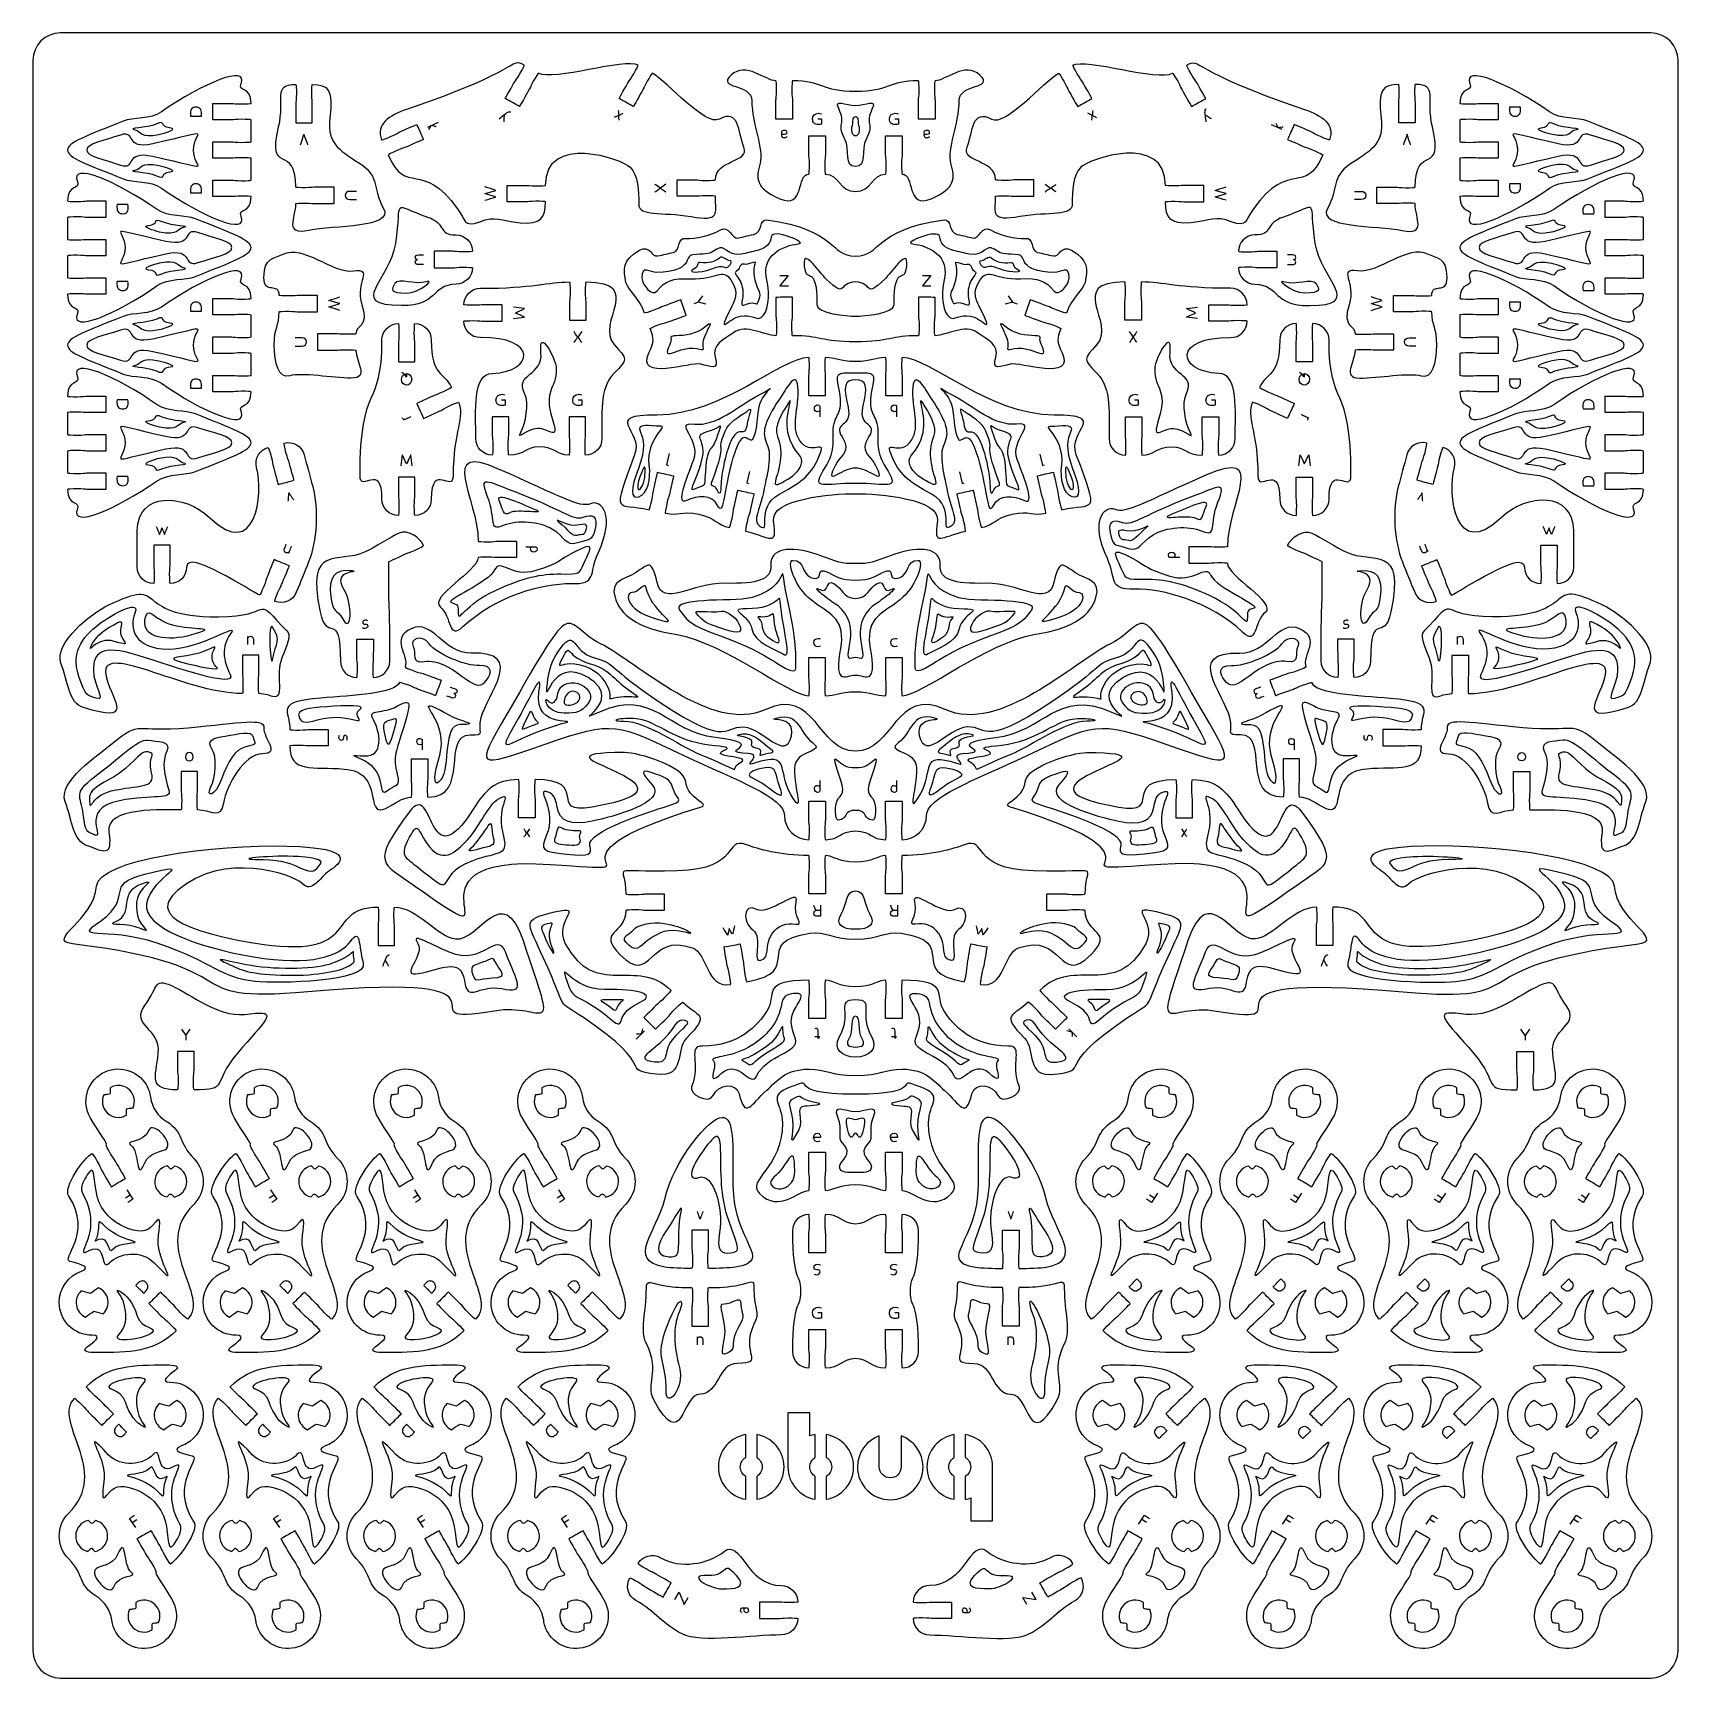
# Model space of a CAD drawing. Extents: x 0 to 300, y 0 to 300.
import ezdxf

# ---------------------------------------------------------------- set-up
doc = ezdxf.new("R2010")
doc.units = 0
doc.header["$MEASUREMENT"] = 0
doc.layers.add('DEFAULT', color=7, linetype='CONTINUOUS')

msp = doc.modelspace()

# ---------------------------------------------------------------- linework, layer by layer
at = {"layer": 'DEFAULT', "color": 250}
for points in [[(72.04, 282.89), (73.99, 283.75)], [(227.86, 282.43), (225.91, 283.29)], [(136.28, 255.83), (137.8, 255.83), (136.28, 253.93), (137.82, 253.93)], [(162.28, 255.83), (163.8, 255.83), (162.28, 253.92), (163.81, 253.92)], [(121.39, 250.96), (122.22, 252.09)], [(177.88, 252.09), (178.69, 250.93), (179.5, 250.64)], [(122.76, 250.6), (121.4, 250.97), (120.59, 250.67)], [(178.69, 250.93), (177.34, 250.6)], [(116.07, 223.33), (115.6, 221.26), (115.96, 221.18)], [(183.68, 223.26), (184.14, 221.18), (184.5, 221.26)], [(130.7, 220.06), (130.24, 217.98), (130.6, 217.9)], [(169.04, 219.99), (169.51, 217.91), (169.86, 217.99)], [(27.14, 118.37), (27.95, 117.21), (27.95, 116.35)], [(27.95, 117.21), (28.72, 118.37)], [(111.56, 118.07), (110.05, 116.57)], [(188.93, 118.46), (190.44, 116.96)], [(272.15, 117.21), (271.38, 118.37)], [(272.96, 118.37), (272.15, 117.21), (272.15, 116.35)], [(17.77, 88.13), (16.91, 87.57)], [(17.15, 89.08), (18.26, 87.39), (17.35, 86.79)], [(44.02, 88.13), (43.16, 87.57)], [(43.4, 89.08), (44.51, 87.39), (43.6, 86.79)], [(70.27, 88.13), (69.41, 87.57)], [(69.65, 89.08), (70.75, 87.39), (69.84, 86.79)], [(96.51, 88.13), (95.66, 87.57)], [(95.89, 89.08), (97, 87.39), (96.09, 86.79)], [(205.12, 88.48), (204.01, 86.79), (203.1, 87.39)], [(204.5, 87.54), (203.64, 88.1)], [(231.36, 88.48), (230.26, 86.79), (229.35, 87.39)], [(230.74, 87.54), (229.89, 88.1)], [(257.61, 88.48), (256.5, 86.79), (255.59, 87.39)], [(256.99, 87.54), (256.14, 88.1)], [(283.86, 88.48), (282.75, 86.79), (281.84, 87.39)], [(283.24, 87.54), (282.38, 88.1)], [(18.8, 27.49), (17.69, 29.18), (18.6, 29.78)], [(18.18, 28.44), (19.03, 29)], [(45.05, 27.49), (43.94, 29.18), (44.85, 29.78)], [(44.43, 28.44), (45.28, 29)], [(71.29, 27.49), (70.19, 29.18), (71.1, 29.78)], [(70.67, 28.44), (71.53, 29)], [(97.54, 27.49), (96.43, 29.18), (97.34, 29.78)], [(96.92, 28.44), (97.78, 29)], [(201.65, 28.09), (202.76, 29.78), (203.67, 29.18)], [(202.27, 29.03), (203.12, 28.47)], [(227.9, 28.09), (229, 29.78), (229.91, 29.18)], [(228.52, 29.03), (229.37, 28.47)], [(254.14, 28.09), (255.25, 29.78), (256.16, 29.18)], [(254.76, 29.03), (255.62, 28.47)], [(280.39, 28.09), (281.5, 29.78), (282.41, 29.18)], [(281.01, 29.03), (281.87, 28.47)], [(117.13, 14.41), (117.9, 15.73), (118.78, 13.46), (119.54, 14.77)], [(181.32, 13.46), (180.56, 14.77), (182.97, 14.41), (182.2, 15.73)]]:
    msp.add_lwpolyline(points, dxfattribs=at)
at = {"layer": 'DEFAULT', "color": 1}
for points, knots in [([(295.05, 0.05), (198.38, 0.05), (101.72, 0.05), (5.05, 0.05), (2.3, 0.05), (0.05, 2.3), (0.05, 5.05), (0.05, 101.72), (0.05, 198.38), (0.05, 295.05), (0.05, 297.8), (2.3, 300.05), (5.05, 300.05), (101.72, 300.05), (198.38, 300.05), (295.05, 300.05), (297.8, 300.05), (300.05, 297.8), (300.05, 295.05), (300.05, 198.38), (300.05, 101.72), (300.05, 5.05), (300.05, 2.3), (297.8, 0.05), (295.05, 0.05)], [0, 0, 0, 0, 822.047, 822.047, 822.047, 823.047, 823.047, 823.047, 1645.094, 1645.094, 1645.094, 1646.094, 1646.094, 1646.094, 2468.141, 2468.141, 2468.141, 2469.141, 2469.141, 2469.141, 3291.188, 3291.188, 3291.188, 3292.188, 3292.188, 3292.188, 3292.188]), ([(6.36, 278.69), (6.36, 280.05), (9.74, 281.25), (16.5, 283.95), (18.32, 284.68), (21.45, 284.22), (23.47, 285.63), (31.12, 290.95), (39.41, 294.38), (38.01, 290.74), (37.43, 289.22), (39.83, 290.37), (39.83, 287.19), (39.83, 287.14), (39.05, 287.09), (38.08, 287.09), (37.12, 287.09), (36.5, 287.19), (36.33, 287.19), (35.17, 287.19), (34, 287.19), (32.83, 287.19), (32.83, 286.19), (32.83, 285.19), (32.83, 284.2), (34, 284.2), (35.17, 284.2), (36.33, 284.2), (36.5, 284.2), (37.12, 284.29), (38.08, 284.29), (39.05, 284.29), (39.83, 284.25), (39.83, 284.19), (39.83, 282.86), (39.83, 281.53), (39.83, 280.19), (39.76, 280.13), (39, 280.09), (38.08, 280.09), (37.12, 280.09), (36.5, 280.19), (36.33, 280.19), (35.17, 280.19), (34, 280.19), (32.83, 280.19), (32.83, 279.19), (32.83, 278.19), (32.83, 277.19), (34, 277.19), (35.17, 277.19), (36.33, 277.19), (36.5, 277.19), (37.12, 277.29), (38.08, 277.29), (39.05, 277.29), (39.83, 277.25), (39.83, 277.19), (39.83, 275.86), (39.83, 274.53), (39.83, 273.19), (39.83, 273.14), (39.05, 273.09), (38.08, 273.09), (37.12, 273.09), (36.5, 273.19), (36.33, 273.19), (35.17, 273.19), (34, 273.19), (32.83, 273.19), (32.83, 272.19), (32.83, 271.19), (32.83, 270.19), (34, 270.19), (35.17, 270.19), (36.33, 270.19), (36.5, 270.19), (37.12, 270.29), (38.08, 270.29), (39.05, 270.29), (39.83, 270.25), (39.83, 270.19), (39.83, 267.02), (37.43, 268.17), (38.01, 266.65), (39.41, 263.01), (31.12, 266.43), (23.47, 271.75), (21.45, 273.16), (18.32, 272.71), (16.5, 273.44), (9.74, 276.14), (6.36, 277.33), (6.36, 278.69)], [1, 1, 1, 1, 2, 2, 2, 3, 3, 3, 4, 4, 4, 5, 5, 5, 6, 6, 6, 7, 7, 7, 16.92, 16.92, 16.92, 25.42, 25.42, 25.42, 35.34, 35.34, 35.34, 36.34, 36.34, 36.34, 37.35, 37.35, 37.35, 48.680004, 48.680004, 48.680004, 49.680004, 49.680004, 49.680004, 50.680004, 50.680004, 50.680004, 60.600004, 60.600004, 60.600004, 69.110004, 69.110004, 69.110004, 79.030004, 79.030004, 79.030004, 80.030004, 80.030004, 80.030004, 81.030004, 81.030004, 81.030004, 92.370004, 92.370004, 92.370004, 93.370004, 93.370004, 93.370004, 94.370004, 94.370004, 94.370004, 104.290004, 104.290004, 104.290004, 112.790004, 112.790004, 112.790004, 122.710004, 122.710004, 122.710004, 123.710004, 123.710004, 123.710004, 124.710004, 124.710004, 124.710004, 125.710004, 125.710004, 125.710004, 126.710004, 126.710004, 126.710004, 127.710004, 127.710004, 127.710004, 128.710004, 128.710004, 128.710004, 128.710004]), ([(110.4, 294.18), (110.45, 294.16), (110.1, 293.45), (109.62, 292.61), (109.14, 291.77), (108.75, 291.3), (108.66, 291.15), (108.23, 290.38), (106.93, 288.11), (106.93, 288.11), (107.79, 287.61), (108.66, 287.11), (109.53, 286.62), (109.53, 286.62), (110.83, 288.9), (111.27, 289.65), (111.35, 289.81), (111.57, 290.38), (112.05, 291.22), (112.53, 292.06), (112.96, 292.72), (113, 292.69), (115.85, 291.07), (122.7, 282.95), (125.24, 284.32), (128.89, 286.3), (128.56, 282.09), (129.69, 279.22), (130.82, 276.34), (124.52, 277.04), (124.52, 273.25), (124.52, 273.19), (123.74, 273.15), (122.77, 273.15), (121.81, 273.15), (121.2, 273.25), (121.02, 273.25), (119.86, 273.25), (118.69, 273.25), (117.52, 273.25), (117.52, 272.25), (117.52, 271.25), (117.52, 270.25), (118.69, 270.25), (119.86, 270.25), (121.02, 270.25), (121.2, 270.25), (121.81, 270.35), (122.77, 270.35), (123.74, 270.35), (124.52, 270.3), (124.52, 270.25), (124.52, 267.09), (125.46, 265.62), (120.07, 266.55), (114.69, 267.49), (110.52, 266.49), (110.52, 268.85), (110.52, 271.22), (110.41, 274.08), (108.97, 275.58), (107.53, 277.07), (93.52, 281.9), (93.52, 272.25), (93.52, 272.19), (92.74, 272.15), (91.77, 272.15), (90.81, 272.15), (90.2, 272.25), (90.02, 272.25), (88.86, 272.25), (87.69, 272.25), (86.52, 272.25), (86.52, 271.25), (86.52, 270.25), (86.52, 269.25), (87.69, 269.25), (88.86, 269.25), (90.02, 269.25), (90.2, 269.25), (90.81, 269.35), (91.77, 269.35), (92.74, 269.35), (93.52, 269.3), (93.52, 269.25), (93.52, 266.32), (92.65, 265.06), (88.92, 265.43), (85.18, 265.8), (84.5, 266.8), (81.53, 265.62), (78.55, 264.43), (78.91, 266.02), (77.5, 267.98), (70.95, 277.14), (68.09, 270.18), (64.84, 277.79), (64.82, 277.84), (65.51, 278.2), (66.4, 278.59), (67.28, 278.98), (67.88, 279.13), (68.04, 279.2), (68.84, 279.55), (71.25, 280.61), (71.25, 280.61), (70.84, 281.52), (70.44, 282.44), (70.04, 283.35), (70.04, 283.35), (67.64, 282.3), (66.84, 281.95), (66.67, 281.88), (66.16, 281.54), (65.28, 281.15), (64.39, 280.76), (63.65, 280.49), (63.63, 280.54), (62.56, 283.34), (64.99, 285.03), (68.15, 286.09), (89.22, 293.15), (87.05, 295.67), (89.65, 294.18), (89.7, 294.16), (89.35, 293.45), (88.87, 292.61), (88.39, 291.77), (88, 291.3), (87.91, 291.15), (87.48, 290.38), (86.17, 288.11), (86.17, 288.11), (87.04, 287.61), (87.91, 287.11), (88.78, 286.62), (88.78, 286.62), (90.08, 288.9), (90.51, 289.65), (90.6, 289.81), (90.82, 290.38), (91.3, 291.22), (91.78, 292.06), (92.21, 292.72), (92.25, 292.69), (94.88, 291.19), (108.08, 295.51), (110.4, 294.18)], [1, 1, 1, 1, 2, 2, 2, 3, 3, 3, 4, 4, 4, 12.506309, 12.506309, 12.506309, 13.506309, 13.506309, 13.506309, 14.506309, 14.506309, 14.506309, 15.506309, 15.506309, 15.506309, 16.506309, 16.506309, 16.506309, 17.506309, 17.506309, 17.506309, 18.506309, 18.506309, 18.506309, 19.506309, 19.506309, 19.506309, 20.506309, 20.506309, 20.506309, 30.426309, 30.426309, 30.426309, 38.926309, 38.926309, 38.926309, 48.846309, 48.846309, 48.846309, 49.846309, 49.846309, 49.846309, 50.846309, 50.846309, 50.846309, 51.846309, 51.846309, 51.846309, 52.846309, 52.846309, 52.846309, 53.846309, 53.846309, 53.846309, 54.846309, 54.846309, 54.846309, 55.846309, 55.846309, 55.846309, 56.846309, 56.846309, 56.846309, 66.766309, 66.766309, 66.766309, 75.276309, 75.276309, 75.276309, 85.196309, 85.196309, 85.196309, 86.196309, 86.196309, 86.196309, 87.196309, 87.196309, 87.196309, 88.196309, 88.196309, 88.196309, 89.196309, 89.196309, 89.196309, 90.196309, 90.196309, 90.196309, 91.196309, 91.196309, 91.196309, 92.196309, 92.196309, 92.196309, 93.196309, 93.196309, 93.196309, 94.196309, 94.196309, 94.196309, 102.699967, 102.699967, 102.699967, 103.699967, 103.699967, 103.699967, 104.699967, 104.699967, 104.699967, 105.699967, 105.699967, 105.699967, 106.699967, 106.699967, 106.699967, 107.699967, 107.699967, 107.699967, 108.699967, 108.699967, 108.699967, 109.699967, 109.699967, 109.699967, 110.699967, 110.699967, 110.699967, 119.206277, 119.206277, 119.206277, 120.206277, 120.206277, 120.206277, 121.206277, 121.206277, 121.206277, 122.206277, 122.206277, 122.206277, 123.206277, 123.206277, 123.206277, 123.206277]), ([(150.05, 271.11), (147.13, 271.11), (146.97, 274.31), (144.55, 274.31), (144.49, 274.31), (144.45, 275.1), (144.45, 276.06), (144.45, 277.03), (144.55, 277.64), (144.55, 277.81), (144.55, 278.98), (144.55, 280.15), (144.55, 281.31), (143.55, 281.31), (142.55, 281.31), (141.55, 281.31), (141.55, 280.15), (141.55, 278.98), (141.55, 277.81), (141.55, 277.64), (141.65, 277.03), (141.65, 276.06), (141.65, 275.1), (141.6, 274.31), (141.55, 274.31), (139.25, 274.31), (140.81, 267.88), (136.26, 269.81), (131.72, 271.73), (131.91, 273.61), (132.65, 276.28), (133.4, 278.96), (131.15, 283.27), (131.15, 287.67), (131.15, 290.89), (124.62, 289.79), (127.36, 292.34), (130.1, 294.9), (133.68, 291.31), (135.55, 291.31), (135.61, 291.31), (135.65, 290.53), (135.65, 289.56), (135.65, 288.6), (135.55, 287.99), (135.55, 287.82), (135.55, 286.65), (135.55, 285.48), (135.55, 284.32), (136.55, 284.32), (137.55, 284.32), (138.55, 284.32), (138.55, 285.48), (138.55, 286.65), (138.55, 287.82), (138.55, 287.99), (138.45, 288.6), (138.45, 289.56), (138.45, 290.53), (138.5, 291.31), (138.55, 291.31), (144.19, 291.31), (143.81, 289.37), (150.05, 289.37), (156.29, 289.37), (155.91, 291.31), (161.55, 291.31), (161.6, 291.31), (161.65, 290.53), (161.65, 289.56), (161.65, 288.6), (161.55, 287.99), (161.55, 287.82), (161.55, 286.65), (161.55, 285.48), (161.55, 284.32), (162.55, 284.32), (163.55, 284.32), (164.55, 284.32), (164.55, 285.48), (164.55, 286.65), (164.55, 287.82), (164.55, 287.99), (164.45, 288.6), (164.45, 289.56), (164.45, 290.53), (164.49, 291.31), (164.55, 291.31), (166.42, 291.31), (170, 294.9), (172.74, 292.34), (175.48, 289.79), (168.95, 290.89), (168.95, 287.67), (168.95, 283.27), (166.7, 278.96), (167.45, 276.28), (168.19, 273.61), (168.38, 271.73), (163.84, 269.81), (159.29, 267.88), (160.85, 274.31), (158.55, 274.31), (158.5, 274.31), (158.45, 275.1), (158.45, 276.06), (158.45, 277.03), (158.55, 277.64), (158.55, 277.81), (158.55, 278.98), (158.55, 280.15), (158.55, 281.31), (157.55, 281.31), (156.55, 281.31), (155.55, 281.31), (155.55, 280.15), (155.55, 278.98), (155.55, 277.81), (155.55, 277.64), (155.65, 277.03), (155.65, 276.06), (155.65, 275.1), (155.61, 274.31), (155.55, 274.31), (153.13, 274.31), (152.97, 271.11), (150.05, 271.11)], [1, 1, 1, 1, 2, 2, 2, 3, 3, 3, 4, 4, 4, 13.92, 13.92, 13.92, 22.42, 22.42, 22.42, 32.34, 32.34, 32.34, 33.34, 33.34, 33.34, 34.34, 34.34, 34.34, 35.34, 35.34, 35.34, 36.34, 36.34, 36.34, 37.34, 37.34, 37.34, 38.34, 38.34, 38.34, 39.34, 39.34, 39.34, 40.34, 40.34, 40.34, 41.34, 41.34, 41.34, 51.26, 51.26, 51.26, 59.76, 59.76, 59.76, 69.68, 69.68, 69.68, 70.68, 70.68, 70.68, 71.68, 71.68, 71.68, 72.68, 72.68, 72.68, 73.68, 73.68, 73.68, 74.68, 74.68, 74.68, 75.68, 75.68, 75.68, 85.6, 85.6, 85.6, 94.1, 94.1, 94.1, 104.02, 104.02, 104.02, 105.02, 105.02, 105.02, 106.02, 106.02, 106.02, 107.02, 107.02, 107.02, 108.02, 108.02, 108.02, 109.02, 109.02, 109.02, 110.02, 110.02, 110.02, 111.02, 111.02, 111.02, 112.02, 112.02, 112.02, 113.02, 113.02, 113.02, 122.94, 122.94, 122.94, 131.44, 131.44, 131.44, 141.36, 141.36, 141.36, 142.36, 142.36, 142.36, 143.36, 143.36, 143.36, 144.36, 144.36, 144.36, 144.36]), ([(189.7, 294.18), (189.65, 294.16), (190, 293.45), (190.48, 292.61), (190.96, 291.77), (191.35, 291.3), (191.44, 291.15), (191.87, 290.38), (193.17, 288.11), (193.17, 288.11), (192.31, 287.61), (191.44, 287.11), (190.57, 286.62), (190.57, 286.62), (189.27, 288.9), (188.83, 289.65), (188.75, 289.81), (188.53, 290.38), (188.05, 291.22), (187.57, 292.06), (187.14, 292.72), (187.1, 292.69), (184.25, 291.07), (177.4, 282.95), (174.86, 284.32), (171.21, 286.3), (171.54, 282.09), (170.41, 279.22), (169.28, 276.34), (175.58, 277.04), (175.58, 273.25), (175.58, 273.19), (176.36, 273.15), (177.33, 273.15), (178.29, 273.15), (178.9, 273.25), (179.08, 273.25), (180.24, 273.25), (181.41, 273.25), (182.58, 273.25), (182.58, 272.25), (182.58, 271.25), (182.58, 270.25), (181.41, 270.25), (180.24, 270.25), (179.08, 270.25), (178.9, 270.25), (178.29, 270.35), (177.33, 270.35), (176.36, 270.35), (175.58, 270.3), (175.58, 270.25), (175.58, 267.09), (174.64, 265.62), (180.03, 266.55), (185.41, 267.49), (189.58, 266.49), (189.58, 268.85), (189.58, 271.22), (189.69, 274.08), (191.13, 275.58), (192.57, 277.07), (206.58, 281.9), (206.58, 272.25), (206.58, 272.19), (207.36, 272.15), (208.33, 272.15), (209.29, 272.15), (209.9, 272.25), (210.08, 272.25), (211.24, 272.25), (212.41, 272.25), (213.58, 272.25), (213.58, 271.25), (213.58, 270.25), (213.58, 269.25), (212.41, 269.25), (211.24, 269.25), (210.08, 269.25), (209.9, 269.25), (209.29, 269.35), (208.33, 269.35), (207.36, 269.35), (206.58, 269.3), (206.58, 269.25), (206.58, 266.32), (207.45, 265.06), (211.18, 265.43), (214.92, 265.8), (215.6, 266.8), (218.57, 265.62), (221.55, 264.43), (221.19, 266.02), (222.6, 267.98), (229.15, 277.14), (232.01, 270.18), (235.26, 277.79), (235.28, 277.84), (234.59, 278.2), (233.7, 278.59), (232.82, 278.98), (232.22, 279.13), (232.06, 279.2), (231.26, 279.55), (228.85, 280.61), (228.85, 280.61), (229.26, 281.52), (229.66, 282.44), (230.06, 283.35), (230.06, 283.35), (232.46, 282.3), (233.26, 281.95), (233.43, 281.88), (233.94, 281.54), (234.82, 281.15), (235.71, 280.76), (236.45, 280.49), (236.47, 280.54), (237.54, 283.34), (235.11, 285.03), (231.95, 286.09), (210.88, 293.15), (213.05, 295.67), (210.45, 294.18), (210.4, 294.16), (210.75, 293.45), (211.23, 292.61), (211.71, 291.77), (212.1, 291.3), (212.19, 291.15), (212.62, 290.38), (213.93, 288.11), (213.93, 288.11), (213.06, 287.61), (212.19, 287.11), (211.32, 286.62), (211.32, 286.62), (210.02, 288.9), (209.59, 289.65), (209.5, 289.81), (209.28, 290.38), (208.8, 291.22), (208.32, 292.06), (207.89, 292.72), (207.85, 292.69), (205.22, 291.19), (192.02, 295.51), (189.7, 294.18)], [1, 1, 1, 1, 2, 2, 2, 3, 3, 3, 4, 4, 4, 12.506309, 12.506309, 12.506309, 13.506309, 13.506309, 13.506309, 14.506309, 14.506309, 14.506309, 15.506309, 15.506309, 15.506309, 16.506309, 16.506309, 16.506309, 17.506309, 17.506309, 17.506309, 18.506309, 18.506309, 18.506309, 19.506309, 19.506309, 19.506309, 20.506309, 20.506309, 20.506309, 30.426309, 30.426309, 30.426309, 38.926309, 38.926309, 38.926309, 48.846309, 48.846309, 48.846309, 49.846309, 49.846309, 49.846309, 50.846309, 50.846309, 50.846309, 51.846309, 51.846309, 51.846309, 52.846309, 52.846309, 52.846309, 53.846309, 53.846309, 53.846309, 54.846309, 54.846309, 54.846309, 55.846309, 55.846309, 55.846309, 56.846309, 56.846309, 56.846309, 66.766309, 66.766309, 66.766309, 75.276309, 75.276309, 75.276309, 85.196309, 85.196309, 85.196309, 86.196309, 86.196309, 86.196309, 87.196309, 87.196309, 87.196309, 88.196309, 88.196309, 88.196309, 89.196309, 89.196309, 89.196309, 90.196309, 90.196309, 90.196309, 91.196309, 91.196309, 91.196309, 92.196309, 92.196309, 92.196309, 93.196309, 93.196309, 93.196309, 94.196309, 94.196309, 94.196309, 102.699967, 102.699967, 102.699967, 103.699967, 103.699967, 103.699967, 104.699967, 104.699967, 104.699967, 105.699967, 105.699967, 105.699967, 106.699967, 106.699967, 106.699967, 107.699967, 107.699967, 107.699967, 108.699967, 108.699967, 108.699967, 109.699967, 109.699967, 109.699967, 110.699967, 110.699967, 110.699967, 119.206277, 119.206277, 119.206277, 120.206277, 120.206277, 120.206277, 121.206277, 121.206277, 121.206277, 122.206277, 122.206277, 122.206277, 123.206277, 123.206277, 123.206277, 123.206277]), ([(293.74, 278.7), (293.74, 277.33), (290.36, 276.14), (283.6, 273.44), (281.78, 272.71), (278.65, 273.17), (276.63, 271.76), (268.98, 266.44), (260.69, 263.01), (262.09, 266.65), (262.67, 268.17), (260.27, 267.02), (260.27, 270.19), (260.27, 270.25), (261.05, 270.29), (262.02, 270.29), (262.99, 270.29), (263.6, 270.19), (263.77, 270.19), (264.93, 270.19), (266.1, 270.19), (267.27, 270.19), (267.27, 271.19), (267.27, 272.19), (267.27, 273.19), (266.1, 273.19), (264.93, 273.19), (263.77, 273.19), (263.6, 273.19), (262.99, 273.09), (262.02, 273.09), (261.05, 273.09), (260.27, 273.14), (260.27, 273.2), (260.27, 274.53), (260.27, 275.86), (260.27, 277.19), (260.34, 277.25), (261.1, 277.29), (262.02, 277.29), (262.99, 277.29), (263.6, 277.19), (263.77, 277.19), (264.93, 277.19), (266.1, 277.19), (267.27, 277.19), (267.27, 278.19), (267.27, 279.19), (267.27, 280.19), (266.1, 280.19), (264.93, 280.19), (263.77, 280.19), (263.6, 280.19), (262.99, 280.09), (262.02, 280.09), (261.05, 280.09), (260.27, 280.14), (260.27, 280.19), (260.27, 281.53), (260.27, 282.86), (260.27, 284.2), (260.27, 284.25), (261.05, 284.29), (262.02, 284.29), (262.99, 284.29), (263.6, 284.2), (263.77, 284.2), (264.93, 284.2), (266.1, 284.2), (267.27, 284.2), (267.27, 285.19), (267.27, 286.19), (267.27, 287.19), (266.1, 287.19), (264.93, 287.19), (263.77, 287.19), (263.6, 287.19), (262.99, 287.1), (262.02, 287.1), (261.05, 287.1), (260.27, 287.14), (260.27, 287.19), (260.27, 290.37), (262.67, 289.22), (262.09, 290.74), (260.69, 294.38), (268.98, 290.95), (276.63, 285.63), (278.65, 284.22), (281.78, 284.68), (283.6, 283.95), (290.36, 281.25), (293.74, 280.06), (293.74, 278.7)], [1, 1, 1, 1, 2, 2, 2, 3, 3, 3, 4, 4, 4, 5, 5, 5, 6, 6, 6, 7, 7, 7, 16.92, 16.92, 16.92, 25.42, 25.42, 25.42, 35.34, 35.34, 35.34, 36.34, 36.34, 36.34, 37.35, 37.35, 37.35, 48.680004, 48.680004, 48.680004, 49.680004, 49.680004, 49.680004, 50.680004, 50.680004, 50.680004, 60.600004, 60.600004, 60.600004, 69.110004, 69.110004, 69.110004, 79.030004, 79.030004, 79.030004, 80.030004, 80.030004, 80.030004, 81.030004, 81.030004, 81.030004, 92.370004, 92.370004, 92.370004, 93.370004, 93.370004, 93.370004, 94.370004, 94.370004, 94.370004, 104.290004, 104.290004, 104.290004, 112.790004, 112.790004, 112.790004, 122.710004, 122.710004, 122.710004, 123.710004, 123.710004, 123.710004, 124.710004, 124.710004, 124.710004, 125.710004, 125.710004, 125.710004, 126.710004, 126.710004, 126.710004, 127.710004, 127.710004, 127.710004, 128.710004, 128.710004, 128.710004, 128.710004]), ([(50.36, 264.02), (54.9, 264.95), (66.04, 264.45), (63.99, 268.06), (61.93, 271.67), (63.3, 273.74), (59.94, 276.05), (56.58, 278.35), (53.53, 279.53), (54.19, 284.57), (54.85, 289.62), (53.9, 290.66), (51, 290.66), (50.94, 290.66), (50.89, 289.87), (50.89, 288.91), (50.89, 287.94), (51, 287.33), (51, 287.16), (51, 285.99), (51, 284.82), (51, 283.66), (50, 283.66), (49, 283.66), (47.99, 283.66), (47.99, 284.82), (47.99, 285.99), (47.99, 287.16), (47.99, 287.33), (48.1, 287.94), (48.1, 288.91), (48.1, 289.87), (48.05, 290.66), (47.99, 290.66), (43.69, 290.66), (46.08, 288.03), (44.86, 282.92), (42.65, 273.7), (47.99, 280.13), (47.99, 271.92), (47.99, 271.86), (48.78, 271.82), (49.74, 271.82), (50.71, 271.82), (51.32, 271.92), (51.49, 271.92), (52.66, 271.92), (53.83, 271.92), (55, 271.92), (55, 270.92), (55, 269.92), (55, 268.92), (53.83, 268.92), (52.66, 268.92), (51.5, 268.92), (51.32, 268.92), (50.71, 269.02), (49.74, 269.02), (48.78, 269.02), (47.99, 268.97), (47.99, 268.92), (47.99, 266.24), (45.81, 263.08), (50.36, 264.02)], [1, 1, 1, 1, 2, 2, 2, 3, 3, 3, 4, 4, 4, 5, 5, 5, 6, 6, 6, 7, 7, 7, 16.921, 16.921, 16.921, 25.431, 25.431, 25.431, 35.352, 35.352, 35.352, 36.352, 36.352, 36.352, 37.352, 37.352, 37.352, 38.352, 38.352, 38.352, 39.352, 39.352, 39.352, 40.352, 40.352, 40.352, 41.352, 41.352, 41.352, 51.282, 51.282, 51.282, 59.782, 59.782, 59.782, 69.702, 69.702, 69.702, 70.702, 70.702, 70.702, 71.702, 71.702, 71.702, 72.702, 72.702, 72.702, 72.702]), ([(249.74, 264.02), (245.2, 264.95), (234.06, 264.45), (236.11, 268.06), (238.17, 271.67), (236.8, 273.74), (240.16, 276.05), (243.52, 278.35), (246.57, 279.53), (245.91, 284.57), (245.25, 289.62), (246.2, 290.66), (249.1, 290.66), (249.16, 290.66), (249.21, 289.87), (249.21, 288.91), (249.21, 287.94), (249.1, 287.33), (249.1, 287.16), (249.1, 285.99), (249.1, 284.82), (249.1, 283.66), (250.1, 283.66), (251.1, 283.66), (252.11, 283.66), (252.11, 284.82), (252.11, 285.99), (252.11, 287.16), (252.11, 287.33), (252, 287.94), (252, 288.91), (252, 289.87), (252.05, 290.66), (252.11, 290.66), (256.41, 290.66), (254.02, 288.03), (255.24, 282.92), (257.45, 273.7), (252.11, 280.13), (252.11, 271.92), (252.11, 271.86), (251.32, 271.82), (250.36, 271.82), (249.39, 271.82), (248.78, 271.92), (248.61, 271.92), (247.44, 271.92), (246.27, 271.92), (245.1, 271.92), (245.1, 270.92), (245.1, 269.92), (245.1, 268.92), (246.27, 268.92), (247.44, 268.92), (248.6, 268.92), (248.78, 268.92), (249.39, 269.02), (250.36, 269.02), (251.32, 269.02), (252.11, 268.97), (252.11, 268.92), (252.11, 266.24), (254.29, 263.08), (249.74, 264.02)], [1, 1, 1, 1, 2, 2, 2, 3, 3, 3, 4, 4, 4, 5, 5, 5, 6, 6, 6, 7, 7, 7, 16.921, 16.921, 16.921, 25.431, 25.431, 25.431, 35.352, 35.352, 35.352, 36.352, 36.352, 36.352, 37.352, 37.352, 37.352, 38.352, 38.352, 38.352, 39.352, 39.352, 39.352, 40.352, 40.352, 40.352, 41.352, 41.352, 41.352, 51.282, 51.282, 51.282, 59.782, 59.782, 59.782, 69.702, 69.702, 69.702, 70.702, 70.702, 70.702, 71.702, 71.702, 71.702, 72.702, 72.702, 72.702, 72.702]), ([(39.83, 260.9), (39.83, 259.54), (36.44, 258.35), (29.69, 255.64), (27.87, 254.91), (24.74, 255.37), (22.71, 253.96), (15.07, 248.64), (6.78, 245.21), (8.18, 248.86), (8.76, 250.38), (6.36, 249.22), (6.36, 252.4), (6.36, 252.45), (7.14, 252.5), (8.11, 252.5), (9.07, 252.5), (9.68, 252.4), (9.86, 252.4), (11.02, 252.4), (12.19, 252.4), (13.36, 252.4), (13.36, 253.4), (13.36, 254.4), (13.36, 255.4), (12.19, 255.4), (11.02, 255.4), (9.86, 255.4), (9.68, 255.4), (9.07, 255.3), (8.11, 255.3), (7.14, 255.3), (6.36, 255.34), (6.36, 255.4), (6.36, 256.73), (6.36, 258.06), (6.36, 259.4), (6.43, 259.46), (7.19, 259.5), (8.11, 259.5), (9.07, 259.5), (9.68, 259.4), (9.86, 259.4), (11.02, 259.4), (12.19, 259.4), (13.36, 259.4), (13.36, 260.4), (13.36, 261.4), (13.36, 262.4), (12.19, 262.4), (11.02, 262.4), (9.86, 262.4), (9.68, 262.4), (9.07, 262.3), (8.11, 262.3), (7.14, 262.3), (6.36, 262.34), (6.36, 262.4), (6.36, 263.73), (6.36, 265.07), (6.36, 266.4), (6.36, 266.45), (7.14, 266.5), (8.11, 266.5), (9.07, 266.5), (9.68, 266.4), (9.86, 266.4), (11.02, 266.4), (12.19, 266.4), (13.36, 266.4), (13.36, 267.4), (13.36, 268.4), (13.36, 269.4), (12.19, 269.4), (11.02, 269.4), (9.86, 269.4), (9.68, 269.4), (9.07, 269.3), (8.11, 269.3), (7.14, 269.3), (6.36, 269.34), (6.36, 269.4), (6.36, 272.57), (8.76, 271.42), (8.18, 272.94), (6.78, 276.58), (15.07, 273.16), (22.71, 267.84), (24.74, 266.43), (27.87, 266.89), (29.69, 266.16), (36.44, 263.45), (39.83, 262.26), (39.83, 260.9)], [1, 1, 1, 1, 2, 2, 2, 3, 3, 3, 4, 4, 4, 5, 5, 5, 6, 6, 6, 7, 7, 7, 16.92, 16.92, 16.92, 25.42, 25.42, 25.42, 35.34, 35.34, 35.34, 36.34, 36.34, 36.34, 37.35, 37.35, 37.35, 48.680004, 48.680004, 48.680004, 49.680004, 49.680004, 49.680004, 50.680004, 50.680004, 50.680004, 60.600004, 60.600004, 60.600004, 69.110004, 69.110004, 69.110004, 79.030004, 79.030004, 79.030004, 80.030004, 80.030004, 80.030004, 81.030004, 81.030004, 81.030004, 92.370004, 92.370004, 92.370004, 93.370004, 93.370004, 93.370004, 94.370004, 94.370004, 94.370004, 104.290004, 104.290004, 104.290004, 112.790004, 112.790004, 112.790004, 122.710004, 122.710004, 122.710004, 123.710004, 123.710004, 123.710004, 124.710004, 124.710004, 124.710004, 125.710004, 125.710004, 125.710004, 126.710004, 126.710004, 126.710004, 127.710004, 127.710004, 127.710004, 128.710004, 128.710004, 128.710004, 128.710004]), ([(260.27, 260.9), (260.27, 262.26), (263.66, 263.45), (270.41, 266.16), (272.23, 266.89), (275.36, 266.43), (277.39, 267.84), (285.03, 273.16), (293.32, 276.59), (291.92, 272.94), (291.34, 271.42), (293.74, 272.58), (293.74, 269.4), (293.74, 269.35), (292.96, 269.3), (291.99, 269.3), (291.03, 269.3), (290.42, 269.4), (290.24, 269.4), (289.08, 269.4), (287.91, 269.4), (286.74, 269.4), (286.74, 268.4), (286.74, 267.4), (286.74, 266.4), (287.91, 266.4), (289.08, 266.4), (290.24, 266.4), (290.42, 266.4), (291.03, 266.5), (291.99, 266.5), (292.96, 266.5), (293.74, 266.46), (293.74, 266.4), (293.74, 265.07), (293.74, 263.74), (293.74, 262.4), (293.67, 262.34), (292.91, 262.3), (291.99, 262.3), (291.03, 262.3), (290.42, 262.4), (290.24, 262.4), (289.08, 262.4), (287.91, 262.4), (286.74, 262.4), (286.74, 261.4), (286.74, 260.4), (286.74, 259.4), (287.91, 259.4), (289.08, 259.4), (290.24, 259.4), (290.42, 259.4), (291.03, 259.5), (291.99, 259.5), (292.96, 259.5), (293.74, 259.46), (293.74, 259.4), (293.74, 258.07), (293.74, 256.73), (293.74, 255.4), (293.74, 255.35), (292.96, 255.3), (291.99, 255.3), (291.03, 255.3), (290.42, 255.4), (290.24, 255.4), (289.08, 255.4), (287.91, 255.4), (286.74, 255.4), (286.74, 254.4), (286.74, 253.4), (286.74, 252.4), (287.91, 252.4), (289.08, 252.4), (290.24, 252.4), (290.42, 252.4), (291.03, 252.5), (291.99, 252.5), (292.96, 252.5), (293.74, 252.46), (293.74, 252.4), (293.74, 249.23), (291.34, 250.38), (291.92, 248.86), (293.32, 245.22), (285.03, 248.64), (277.39, 253.96), (275.36, 255.37), (272.23, 254.91), (270.41, 255.64), (263.66, 258.35), (260.27, 259.53), (260.27, 260.9)], [1, 1, 1, 1, 2, 2, 2, 3, 3, 3, 4, 4, 4, 5, 5, 5, 6, 6, 6, 7, 7, 7, 16.92, 16.92, 16.92, 25.42, 25.42, 25.42, 35.34, 35.34, 35.34, 36.34, 36.34, 36.34, 37.35, 37.35, 37.35, 48.680004, 48.680004, 48.680004, 49.680004, 49.680004, 49.680004, 50.680004, 50.680004, 50.680004, 60.600004, 60.600004, 60.600004, 69.110004, 69.110004, 69.110004, 79.030004, 79.030004, 79.030004, 80.030004, 80.030004, 80.030004, 81.030004, 81.030004, 81.030004, 92.370004, 92.370004, 92.370004, 93.370004, 93.370004, 93.370004, 94.370004, 94.370004, 94.370004, 104.290004, 104.290004, 104.290004, 112.790004, 112.790004, 112.790004, 122.710004, 122.710004, 122.710004, 123.710004, 123.710004, 123.710004, 124.710004, 124.710004, 124.710004, 125.710004, 125.710004, 125.710004, 126.710004, 126.710004, 126.710004, 127.710004, 127.710004, 127.710004, 128.710004, 128.710004, 128.710004, 128.710004]), ([(67.26, 250.32), (74.15, 250.32), (72.4, 254.01), (77.21, 254.22), (78.87, 254.29), (80.21, 255.56), (80.21, 257.22), (80.21, 257.28), (79.43, 257.32), (78.46, 257.32), (77.49, 257.32), (76.89, 257.22), (76.71, 257.22), (75.84, 257.22), (73.21, 257.22), (73.21, 257.22), (73.21, 258.22), (73.21, 259.22), (73.21, 260.22), (73.21, 260.22), (75.84, 260.22), (76.71, 260.22), (76.89, 260.22), (77.49, 260.12), (78.46, 260.12), (79.43, 260.12), (80.21, 260.17), (80.21, 260.22), (80.21, 261.88), (78.87, 263.22), (77.21, 263.22), (73.83, 263.22), (75.6, 265.24), (72, 266.48), (65.2, 268.83), (67.47, 270.04), (66.21, 261.67), (65.22, 255.03), (57.13, 250.32), (67.26, 250.32)], [1, 1, 1, 1, 2, 2, 2, 3.009849, 3.009849, 3.009849, 4.009849, 4.009849, 4.009849, 5.009849, 5.009849, 5.009849, 6.009849, 6.009849, 6.009849, 14.513849, 14.513849, 14.513849, 15.513849, 15.513849, 15.513849, 16.513849, 16.513849, 16.513849, 17.513849, 17.513849, 17.513849, 18.513849, 18.513849, 18.513849, 19.513849, 19.513849, 19.513849, 20.513849, 20.513849, 20.513849, 21.513849, 21.513849, 21.513849, 21.513849]), ([(232.84, 250.32), (225.95, 250.32), (227.7, 254.01), (222.89, 254.22), (221.23, 254.29), (219.89, 255.56), (219.89, 257.22), (219.89, 257.28), (220.67, 257.32), (221.64, 257.32), (222.61, 257.32), (223.21, 257.22), (223.39, 257.22), (224.26, 257.22), (226.89, 257.22), (226.89, 257.22), (226.89, 258.22), (226.89, 259.22), (226.89, 260.22), (226.89, 260.22), (224.26, 260.22), (223.39, 260.22), (223.21, 260.22), (222.61, 260.12), (221.64, 260.12), (220.67, 260.12), (219.89, 260.17), (219.89, 260.22), (219.89, 261.88), (221.23, 263.22), (222.89, 263.22), (226.27, 263.22), (224.5, 265.24), (228.1, 266.48), (234.9, 268.83), (232.63, 270.04), (233.89, 261.67), (234.88, 255.03), (242.97, 250.32), (232.84, 250.32)], [1, 1, 1, 1, 2, 2, 2, 3.009849, 3.009849, 3.009849, 4.009849, 4.009849, 4.009849, 5.009849, 5.009849, 5.009849, 6.009849, 6.009849, 6.009849, 14.513849, 14.513849, 14.513849, 15.513849, 15.513849, 15.513849, 16.513849, 16.513849, 16.513849, 17.513849, 17.513849, 17.513849, 18.513849, 18.513849, 18.513849, 19.513849, 19.513849, 19.513849, 20.513849, 20.513849, 20.513849, 21.513849, 21.513849, 21.513849, 21.513849]), ([(189.46, 260.43), (187.45, 261.54), (187.28, 259.12), (186.14, 259.37), (185.06, 259.62), (184.28, 259.79), (183.21, 260.03), (181.99, 260.3), (182.61, 262.78), (181, 262.59), (179.38, 262.4), (176.22, 263.18), (174.67, 264.13), (173.12, 265.09), (172.62, 262.4), (171.5, 262.65), (170.39, 262.9), (169.88, 263.01), (168.57, 263.3), (167.04, 263.64), (167.59, 266.14), (166.25, 265.96), (153.05, 264.13), (154.93, 259.36), (150.05, 259.36), (145.17, 259.36), (147.05, 264.13), (133.85, 265.96), (132.51, 266.14), (133.06, 263.64), (131.53, 263.3), (130.22, 263.01), (129.71, 262.9), (128.6, 262.65), (127.48, 262.4), (126.98, 265.09), (125.43, 264.13), (123.88, 263.18), (120.72, 262.4), (119.1, 262.59), (117.49, 262.78), (118.11, 260.3), (116.89, 260.03), (115.82, 259.79), (115.04, 259.62), (113.96, 259.37), (112.82, 259.12), (112.64, 261.54), (110.64, 260.43), (107.56, 258.74), (107.69, 256.79), (108.2, 254.55), (108.52, 253.18), (110.5, 251.97), (111.59, 248.97), (111.61, 248.92), (112.36, 249.15), (113.27, 249.48), (114.18, 249.81), (114.72, 250.11), (114.88, 250.17), (115.71, 250.47), (118.17, 251.37), (118.17, 251.37), (118.52, 250.43), (118.86, 249.49), (119.2, 248.55), (119.2, 248.55), (116.73, 247.65), (115.91, 247.35), (115.75, 247.29), (115.14, 247.18), (114.23, 246.85), (113.32, 246.52), (112.6, 246.21), (112.62, 246.15), (113.33, 244.21), (113.36, 243.8), (112.38, 241.71), (109.89, 236.39), (120.13, 240.12), (121.83, 239.66), (123.53, 239.21), (125.25, 238.4), (124.49, 240.91), (123.78, 243.22), (126.03, 244.09), (127.79, 245.38), (130.1, 247.06), (133.39, 244.83), (135.55, 244.84), (135.6, 244.84), (135.65, 245.62), (135.65, 246.58), (135.65, 247.55), (135.55, 248.16), (135.55, 248.34), (135.55, 249.5), (135.55, 250.67), (135.55, 251.83), (136.55, 251.83), (137.55, 251.84), (138.55, 251.84), (138.55, 250.67), (138.55, 249.5), (138.55, 248.34), (138.55, 248.16), (138.45, 247.55), (138.45, 246.58), (138.45, 245.62), (138.49, 244.84), (138.55, 244.84), (143.64, 244.84), (143.7, 243.72), (150.05, 243.72), (156.41, 243.72), (156.46, 244.84), (161.55, 244.84), (161.61, 244.84), (161.65, 245.62), (161.65, 246.58), (161.65, 247.55), (161.55, 248.16), (161.55, 248.34), (161.55, 249.5), (161.55, 250.67), (161.55, 251.84), (162.55, 251.84), (163.55, 251.83), (164.55, 251.83), (164.55, 250.67), (164.55, 249.5), (164.55, 248.34), (164.55, 248.16), (164.45, 247.55), (164.45, 246.58), (164.45, 245.62), (164.5, 244.84), (164.55, 244.84), (166.71, 244.83), (170, 247.06), (172.31, 245.38), (174.07, 244.09), (176.32, 243.22), (175.61, 240.91), (174.85, 238.4), (176.57, 239.21), (178.27, 239.66), (179.97, 240.12), (190.21, 236.39), (187.72, 241.71), (186.74, 243.8), (186.77, 244.21), (187.48, 246.15), (187.5, 246.21), (186.78, 246.52), (185.87, 246.85), (184.96, 247.18), (184.35, 247.29), (184.19, 247.35), (183.37, 247.65), (180.9, 248.55), (180.9, 248.55), (181.24, 249.49), (181.58, 250.43), (181.93, 251.37), (181.93, 251.37), (184.39, 250.47), (185.22, 250.17), (185.38, 250.11), (185.92, 249.81), (186.83, 249.48), (187.74, 249.15), (188.49, 248.92), (188.51, 248.97), (189.6, 251.97), (191.58, 253.18), (191.9, 254.55), (192.41, 256.79), (192.53, 258.74), (189.46, 260.43)], [1, 1, 1, 1, 2, 2, 2, 3, 3, 3, 4, 4, 4, 5, 5, 5, 6, 6, 6, 7, 7, 7, 8, 8, 8, 9, 9, 9, 10, 10, 10, 11, 11, 11, 12, 12, 12, 13, 13, 13, 14, 14, 14, 15, 15, 15, 16, 16, 16, 17, 17, 17, 18, 18, 18, 19, 19, 19, 20, 20, 20, 21, 21, 21, 22, 22, 22, 30.503423, 30.503423, 30.503423, 31.503423, 31.503423, 31.503423, 32.503423, 32.503423, 32.503423, 33.503423, 33.503423, 33.503423, 34.503423, 34.503423, 34.503423, 35.503423, 35.503423, 35.503423, 36.503423, 36.503423, 36.503423, 37.503423, 37.503423, 37.503423, 38.503423, 38.503423, 38.503423, 39.503423, 39.503423, 39.503423, 40.503423, 40.503423, 40.503423, 50.413423, 50.413423, 50.413423, 58.913429, 58.913429, 58.913429, 68.833429, 68.833429, 68.833429, 69.833429, 69.833429, 69.833429, 70.833429, 70.833429, 70.833429, 71.833429, 71.833429, 71.833429, 72.833429, 72.833429, 72.833429, 73.833429, 73.833429, 73.833429, 74.833429, 74.833429, 74.833429, 84.753429, 84.753429, 84.753429, 93.253435, 93.253435, 93.253435, 103.163435, 103.163435, 103.163435, 104.163435, 104.163435, 104.163435, 105.163435, 105.163435, 105.163435, 106.163435, 106.163435, 106.163435, 107.163435, 107.163435, 107.163435, 108.163435, 108.163435, 108.163435, 109.163435, 109.163435, 109.163435, 110.163435, 110.163435, 110.163435, 111.163435, 111.163435, 111.163435, 112.163435, 112.163435, 112.163435, 113.163435, 113.163435, 113.163435, 121.666857, 121.666857, 121.666857, 122.666857, 122.666857, 122.666857, 123.666857, 123.666857, 123.666857, 124.666857, 124.666857, 124.666857, 125.666857, 125.666857, 125.666857, 126.666857, 126.666857, 126.666857, 126.666857]), ([(58.11, 237.1), (61.41, 237.1), (58.96, 240.01), (58.96, 242.19), (58.96, 242.24), (58.17, 242.28), (57.21, 242.28), (56.24, 242.28), (55.63, 242.19), (55.46, 242.19), (54.29, 242.19), (53.13, 242.19), (51.96, 242.19), (51.96, 243.19), (51.96, 244.18), (51.96, 245.18), (53.13, 245.18), (54.29, 245.18), (55.46, 245.18), (55.63, 245.18), (56.24, 245.09), (57.21, 245.09), (58.17, 245.09), (58.96, 245.13), (58.96, 245.18), (58.96, 246.88), (61.41, 246.26), (60.04, 250.49), (58.67, 254.72), (62.35, 257.15), (58.49, 256.65), (54.63, 256.16), (49.32, 261.55), (45.66, 259.71), (44.07, 258.91), (42.17, 259.09), (42.17, 255.47), (42.17, 252.19), (44.96, 254.68), (44.96, 252.19), (44.96, 252.13), (45.74, 252.08), (46.71, 252.08), (47.68, 252.08), (48.28, 252.19), (48.46, 252.19), (49.63, 252.19), (50.79, 252.19), (51.96, 252.19), (51.96, 251.19), (51.96, 250.18), (51.96, 249.18), (50.79, 249.18), (49.63, 249.18), (48.46, 249.18), (48.28, 249.18), (47.68, 249.29), (46.71, 249.29), (45.74, 249.29), (44.96, 249.24), (44.96, 249.18), (44.96, 246.63), (44.04, 246.38), (44.04, 243.15), (44.04, 239.91), (44.85, 236.91), (46.91, 237.53), (48.96, 238.16), (54.81, 237.1), (58.11, 237.1)], [1, 1, 1, 1, 2, 2, 2, 3, 3, 3, 4, 4, 4, 13.92, 13.92, 13.92, 22.42, 22.42, 22.42, 32.34, 32.34, 32.34, 33.34, 33.34, 33.34, 34.34, 34.34, 34.34, 35.34, 35.34, 35.34, 36.34, 36.34, 36.34, 37.34, 37.34, 37.34, 38.34, 38.34, 38.34, 39.34, 39.34, 39.34, 40.34, 40.34, 40.34, 41.34, 41.34, 41.34, 51.26, 51.26, 51.26, 59.77, 59.77, 59.77, 69.69, 69.69, 69.69, 70.69, 70.69, 70.69, 71.69, 71.69, 71.69, 72.69, 72.69, 72.69, 73.69, 73.69, 73.69, 74.69, 74.69, 74.69, 74.69]), ([(241.99, 237.1), (238.69, 237.1), (241.14, 240.01), (241.14, 242.19), (241.14, 242.24), (241.93, 242.28), (242.89, 242.28), (243.86, 242.28), (244.47, 242.19), (244.64, 242.19), (245.81, 242.19), (246.97, 242.19), (248.14, 242.19), (248.14, 243.19), (248.14, 244.18), (248.14, 245.18), (246.97, 245.18), (245.81, 245.18), (244.64, 245.18), (244.47, 245.18), (243.86, 245.09), (242.89, 245.09), (241.93, 245.09), (241.14, 245.13), (241.14, 245.18), (241.14, 246.88), (238.69, 246.26), (240.06, 250.49), (241.43, 254.72), (237.75, 257.15), (241.61, 256.65), (245.47, 256.16), (250.78, 261.55), (254.44, 259.71), (256.03, 258.91), (257.93, 259.09), (257.93, 255.47), (257.93, 252.19), (255.14, 254.68), (255.14, 252.19), (255.14, 252.13), (254.36, 252.08), (253.39, 252.08), (252.42, 252.08), (251.82, 252.19), (251.64, 252.19), (250.47, 252.19), (249.31, 252.19), (248.14, 252.19), (248.14, 251.19), (248.14, 250.18), (248.14, 249.18), (249.31, 249.18), (250.47, 249.18), (251.64, 249.18), (251.82, 249.18), (252.42, 249.29), (253.39, 249.29), (254.36, 249.29), (255.14, 249.24), (255.14, 249.18), (255.14, 246.63), (256.06, 246.38), (256.06, 243.15), (256.06, 239.91), (255.25, 236.91), (253.19, 237.53), (251.14, 238.16), (245.29, 237.1), (241.99, 237.1)], [1, 1, 1, 1, 2, 2, 2, 3, 3, 3, 4, 4, 4, 13.92, 13.92, 13.92, 22.42, 22.42, 22.42, 32.34, 32.34, 32.34, 33.34, 33.34, 33.34, 34.34, 34.34, 34.34, 35.34, 35.34, 35.34, 36.34, 36.34, 36.34, 37.34, 37.34, 37.34, 38.34, 38.34, 38.34, 39.34, 39.34, 39.34, 40.34, 40.34, 40.34, 41.34, 41.34, 41.34, 51.26, 51.26, 51.26, 59.77, 59.77, 59.77, 69.69, 69.69, 69.69, 70.69, 70.69, 70.69, 71.69, 71.69, 71.69, 72.69, 72.69, 72.69, 73.69, 73.69, 73.69, 74.69, 74.69, 74.69, 74.69]), ([(6.36, 243.1), (6.36, 244.47), (9.74, 245.66), (16.5, 248.36), (18.32, 249.09), (21.45, 248.63), (23.47, 250.04), (31.12, 255.36), (39.41, 258.79), (38.01, 255.15), (37.43, 253.63), (39.83, 254.78), (39.83, 251.61), (39.83, 251.55), (39.05, 251.51), (38.08, 251.51), (37.12, 251.51), (36.5, 251.61), (36.33, 251.61), (35.17, 251.61), (34, 251.61), (32.83, 251.61), (32.83, 250.61), (32.83, 249.61), (32.83, 248.61), (34, 248.61), (35.17, 248.61), (36.33, 248.61), (36.5, 248.61), (37.12, 248.71), (38.08, 248.71), (39.05, 248.71), (39.83, 248.66), (39.83, 248.6), (39.83, 247.27), (39.83, 245.94), (39.83, 244.61), (39.76, 244.55), (39, 244.5), (38.08, 244.5), (37.12, 244.5), (36.5, 244.61), (36.33, 244.61), (35.17, 244.61), (34, 244.61), (32.83, 244.61), (32.83, 243.61), (32.83, 242.61), (32.83, 241.6), (34, 241.6), (35.17, 241.6), (36.33, 241.6), (36.5, 241.6), (37.12, 241.71), (38.08, 241.71), (39.05, 241.71), (39.83, 241.66), (39.83, 241.6), (39.83, 240.27), (39.83, 238.94), (39.83, 237.6), (39.83, 237.55), (39.05, 237.51), (38.08, 237.51), (37.12, 237.51), (36.5, 237.6), (36.33, 237.6), (35.17, 237.6), (34, 237.6), (32.83, 237.6), (32.83, 236.6), (32.83, 235.61), (32.83, 234.61), (34, 234.61), (35.17, 234.61), (36.33, 234.61), (36.5, 234.61), (37.12, 234.7), (38.08, 234.7), (39.05, 234.7), (39.83, 234.66), (39.83, 234.61), (39.83, 231.43), (37.43, 232.58), (38.01, 231.06), (39.41, 227.42), (31.12, 230.85), (23.47, 236.16), (21.45, 237.58), (18.32, 237.12), (16.5, 237.85), (9.74, 240.55), (6.36, 241.74), (6.36, 243.1)], [1, 1, 1, 1, 2, 2, 2, 3, 3, 3, 4, 4, 4, 5, 5, 5, 6, 6, 6, 7, 7, 7, 16.92, 16.92, 16.92, 25.42, 25.42, 25.42, 35.34, 35.34, 35.34, 36.34, 36.34, 36.34, 37.35, 37.35, 37.35, 48.680004, 48.680004, 48.680004, 49.680004, 49.680004, 49.680004, 50.680004, 50.680004, 50.680004, 60.600004, 60.600004, 60.600004, 69.110004, 69.110004, 69.110004, 79.030004, 79.030004, 79.030004, 80.030004, 80.030004, 80.030004, 81.030004, 81.030004, 81.030004, 92.370004, 92.370004, 92.370004, 93.370004, 93.370004, 93.370004, 94.370004, 94.370004, 94.370004, 104.290004, 104.290004, 104.290004, 112.790004, 112.790004, 112.790004, 122.710004, 122.710004, 122.710004, 123.710004, 123.710004, 123.710004, 124.710004, 124.710004, 124.710004, 125.710004, 125.710004, 125.710004, 126.710004, 126.710004, 126.710004, 127.710004, 127.710004, 127.710004, 128.710004, 128.710004, 128.710004, 128.710004]), ([(157.09, 250.5), (157.09, 248.85), (151.63, 248.4), (150.05, 248.4), (148.47, 248.4), (143.01, 248.85), (143.01, 250.5), (143.01, 258.82), (140.69, 253.51), (140.69, 258.24), (140.69, 260.5), (143.57, 256.31), (144.71, 255.17), (148.48, 251.39), (146.86, 254.63), (150.05, 254.63), (153.24, 254.63), (151.62, 251.39), (155.39, 255.17), (156.53, 256.31), (159.41, 260.5), (159.41, 258.24), (159.41, 253.51), (157.09, 258.82), (157.09, 250.5)], [1, 1, 1, 1, 2, 2, 2, 3, 3, 3, 4, 4, 4, 5, 5, 5, 6, 6, 6, 7, 7, 7, 8, 8, 8, 9, 9, 9, 9]), ([(293.74, 243.11), (293.74, 241.75), (290.36, 240.55), (283.6, 237.85), (281.78, 237.12), (278.65, 237.58), (276.63, 236.17), (268.98, 230.85), (260.69, 227.42), (262.09, 231.06), (262.67, 232.58), (260.27, 231.43), (260.27, 234.61), (260.27, 234.66), (261.05, 234.7), (262.02, 234.7), (262.99, 234.7), (263.6, 234.61), (263.77, 234.61), (264.93, 234.61), (266.1, 234.61), (267.27, 234.61), (267.27, 235.61), (267.27, 236.6), (267.27, 237.6), (266.1, 237.6), (264.93, 237.6), (263.77, 237.6), (263.6, 237.6), (262.99, 237.51), (262.02, 237.51), (261.05, 237.51), (260.27, 237.55), (260.27, 237.61), (260.27, 238.94), (260.27, 240.27), (260.27, 241.6), (260.34, 241.66), (261.1, 241.71), (262.02, 241.71), (262.99, 241.71), (263.6, 241.6), (263.77, 241.6), (264.93, 241.6), (266.1, 241.6), (267.27, 241.6), (267.27, 242.61), (267.27, 243.61), (267.27, 244.61), (266.1, 244.61), (264.93, 244.61), (263.77, 244.61), (263.6, 244.61), (262.99, 244.5), (262.02, 244.5), (261.05, 244.5), (260.27, 244.55), (260.27, 244.61), (260.27, 245.94), (260.27, 247.27), (260.27, 248.61), (260.27, 248.66), (261.05, 248.71), (262.02, 248.71), (262.99, 248.71), (263.6, 248.61), (263.77, 248.61), (264.93, 248.61), (266.1, 248.61), (267.27, 248.61), (267.27, 249.61), (267.27, 250.61), (267.27, 251.61), (266.1, 251.61), (264.93, 251.61), (263.77, 251.61), (263.6, 251.61), (262.99, 251.51), (262.02, 251.51), (261.05, 251.51), (260.27, 251.55), (260.27, 251.61), (260.27, 254.78), (262.67, 253.63), (262.09, 255.15), (260.69, 258.79), (268.98, 255.37), (276.63, 250.05), (278.65, 248.64), (281.78, 249.09), (283.6, 248.36), (290.36, 245.66), (293.74, 244.47), (293.74, 243.11)], [1, 1, 1, 1, 2, 2, 2, 3, 3, 3, 4, 4, 4, 5, 5, 5, 6, 6, 6, 7, 7, 7, 16.92, 16.92, 16.92, 25.42, 25.42, 25.42, 35.34, 35.34, 35.34, 36.34, 36.34, 36.34, 37.35, 37.35, 37.35, 48.680004, 48.680004, 48.680004, 49.680004, 49.680004, 49.680004, 50.680004, 50.680004, 50.680004, 60.600004, 60.600004, 60.600004, 69.110004, 69.110004, 69.110004, 79.030004, 79.030004, 79.030004, 80.030004, 80.030004, 80.030004, 81.030004, 81.030004, 81.030004, 92.370004, 92.370004, 92.370004, 93.370004, 93.370004, 93.370004, 94.370004, 94.370004, 94.370004, 104.290004, 104.290004, 104.290004, 112.790004, 112.790004, 112.790004, 122.710004, 122.710004, 122.710004, 123.710004, 123.710004, 123.710004, 124.710004, 124.710004, 124.710004, 125.710004, 125.710004, 125.710004, 126.710004, 126.710004, 126.710004, 127.710004, 127.710004, 127.710004, 128.710004, 128.710004, 128.710004, 128.710004]), ([(80.39, 247.58), (79.42, 247.58), (78.64, 247.53), (78.64, 247.48), (78.64, 245.82), (79.98, 244.48), (81.64, 244.48), (92.06, 244.72), (91.6, 238.25), (83.82, 237.97), (80.14, 237.84), (80.82, 231.05), (80.82, 226.07), (80.82, 224.41), (82.16, 223.07), (83.82, 223.07), (83.88, 223.07), (83.92, 223.85), (83.92, 224.82), (83.92, 225.79), (83.82, 226.4), (83.82, 226.57), (83.82, 227.74), (83.82, 228.91), (83.82, 230.07), (84.82, 230.07), (85.82, 230.07), (86.82, 230.07), (86.82, 228.91), (86.82, 227.74), (86.82, 226.57), (86.82, 226.4), (86.72, 225.79), (86.72, 224.82), (86.72, 223.85), (86.77, 223.07), (86.82, 223.07), (89.86, 223.08), (89.92, 224.58), (92.32, 224.58), (95.36, 224.58), (95.42, 223.07), (97.82, 223.07), (97.88, 223.07), (97.92, 223.85), (97.92, 224.82), (97.92, 225.79), (97.82, 226.4), (97.82, 226.57), (97.82, 227.74), (97.82, 228.91), (97.82, 230.07), (98.82, 230.07), (99.82, 230.07), (100.82, 230.07), (100.82, 228.91), (100.82, 227.74), (100.82, 226.57), (100.82, 226.4), (100.73, 225.79), (100.73, 224.82), (100.73, 223.85), (100.77, 223.07), (100.82, 223.07), (102.48, 223.07), (103.82, 224.41), (103.82, 226.07), (103.82, 230.14), (103.3, 235.29), (105.96, 237.94), (108.61, 240.6), (108.51, 240.5), (106.04, 243.26), (102.5, 247.21), (111.73, 254.64), (100.92, 254.64), (100.86, 254.64), (100.82, 253.85), (100.82, 252.89), (100.82, 251.92), (100.92, 251.31), (100.92, 251.14), (100.92, 249.97), (100.92, 248.8), (100.92, 247.64), (99.92, 247.64), (98.92, 247.64), (97.92, 247.64), (97.92, 248.8), (97.92, 249.97), (97.92, 251.14), (97.91, 251.31), (98.02, 251.92), (98.02, 252.89), (98.02, 253.85), (97.97, 254.64), (97.91, 254.64), (94.02, 254.64), (91.27, 253.48), (81.64, 253.48), (79.98, 253.48), (78.64, 252.14), (78.64, 250.48), (78.64, 250.42), (79.42, 250.38), (80.39, 250.38), (81.35, 250.38), (81.96, 250.48), (82.14, 250.48), (83.3, 250.48), (84.47, 250.48), (85.64, 250.48), (85.64, 249.48), (85.64, 248.48), (85.64, 247.48), (84.47, 247.48), (83.3, 247.48), (82.14, 247.48), (81.96, 247.48), (81.35, 247.58), (80.39, 247.58)], [1, 1, 1, 1, 2, 2, 2, 3, 3, 3, 4, 4, 4, 5, 5, 5, 6, 6, 6, 7, 7, 7, 8, 8, 8, 17.92, 17.92, 17.92, 26.43, 26.43, 26.43, 36.35, 36.35, 36.35, 37.35, 37.35, 37.35, 38.35, 38.35, 38.35, 39.35, 39.35, 39.35, 40.35, 40.35, 40.35, 41.35, 41.35, 41.35, 42.35, 42.35, 42.35, 52.27, 52.27, 52.27, 60.78, 60.78, 60.78, 70.7, 70.7, 70.7, 71.7, 71.7, 71.7, 72.7, 72.7, 72.7, 73.7, 73.7, 73.7, 74.7, 74.7, 74.7, 75.7, 75.7, 75.7, 76.7, 76.7, 76.7, 77.7, 77.7, 77.7, 78.7, 78.7, 78.7, 88.62, 88.62, 88.62, 97.12, 97.12, 97.12, 107.04, 107.04, 107.04, 108.04, 108.04, 108.04, 109.04, 109.04, 109.04, 110.04, 110.04, 110.04, 111.04, 111.04, 111.04, 112.04, 112.04, 112.04, 113.04, 113.04, 113.04, 122.96, 122.96, 122.96, 131.47, 131.47, 131.47, 141.39, 141.39, 141.39, 142.39, 142.39, 142.39, 142.39]), ([(219.71, 247.58), (220.68, 247.58), (221.46, 247.53), (221.46, 247.48), (221.46, 245.82), (220.12, 244.48), (218.46, 244.48), (208.04, 244.72), (208.5, 238.25), (216.28, 237.97), (219.96, 237.84), (219.28, 231.05), (219.28, 226.07), (219.28, 224.41), (217.94, 223.07), (216.28, 223.07), (216.22, 223.07), (216.18, 223.85), (216.18, 224.82), (216.18, 225.79), (216.28, 226.4), (216.28, 226.57), (216.28, 227.74), (216.28, 228.91), (216.28, 230.07), (215.28, 230.07), (214.28, 230.07), (213.28, 230.07), (213.28, 228.91), (213.28, 227.74), (213.28, 226.57), (213.28, 226.4), (213.38, 225.79), (213.38, 224.82), (213.38, 223.85), (213.33, 223.07), (213.28, 223.07), (210.24, 223.08), (210.18, 224.58), (207.78, 224.58), (204.74, 224.58), (204.68, 223.07), (202.28, 223.07), (202.22, 223.07), (202.18, 223.85), (202.18, 224.82), (202.18, 225.79), (202.28, 226.4), (202.28, 226.57), (202.28, 227.74), (202.28, 228.91), (202.28, 230.07), (201.28, 230.07), (200.28, 230.07), (199.28, 230.07), (199.28, 228.91), (199.28, 227.74), (199.28, 226.57), (199.28, 226.4), (199.37, 225.79), (199.37, 224.82), (199.37, 223.85), (199.33, 223.07), (199.28, 223.07), (197.62, 223.07), (196.28, 224.41), (196.28, 226.07), (196.28, 230.14), (196.8, 235.29), (194.14, 237.94), (191.49, 240.6), (191.59, 240.5), (194.06, 243.26), (197.6, 247.21), (188.37, 254.64), (199.18, 254.64), (199.24, 254.64), (199.28, 253.85), (199.28, 252.89), (199.28, 251.92), (199.18, 251.31), (199.18, 251.14), (199.18, 249.97), (199.18, 248.8), (199.18, 247.64), (200.18, 247.64), (201.18, 247.64), (202.18, 247.64), (202.18, 248.8), (202.18, 249.97), (202.18, 251.14), (202.19, 251.31), (202.08, 251.92), (202.08, 252.89), (202.08, 253.85), (202.13, 254.64), (202.19, 254.64), (206.08, 254.64), (208.83, 253.48), (218.46, 253.48), (220.12, 253.48), (221.46, 252.14), (221.46, 250.48), (221.46, 250.42), (220.68, 250.38), (219.71, 250.38), (218.75, 250.38), (218.14, 250.48), (217.96, 250.48), (216.8, 250.48), (215.63, 250.48), (214.46, 250.48), (214.46, 249.48), (214.46, 248.48), (214.46, 247.48), (215.63, 247.48), (216.8, 247.48), (217.96, 247.48), (218.14, 247.48), (218.75, 247.58), (219.71, 247.58)], [1, 1, 1, 1, 2, 2, 2, 3, 3, 3, 4, 4, 4, 5, 5, 5, 6, 6, 6, 7, 7, 7, 8, 8, 8, 17.92, 17.92, 17.92, 26.43, 26.43, 26.43, 36.35, 36.35, 36.35, 37.35, 37.35, 37.35, 38.35, 38.35, 38.35, 39.35, 39.35, 39.35, 40.35, 40.35, 40.35, 41.35, 41.35, 41.35, 42.35, 42.35, 42.35, 52.27, 52.27, 52.27, 60.78, 60.78, 60.78, 70.7, 70.7, 70.7, 71.7, 71.7, 71.7, 72.7, 72.7, 72.7, 73.7, 73.7, 73.7, 74.7, 74.7, 74.7, 75.7, 75.7, 75.7, 76.7, 76.7, 76.7, 77.7, 77.7, 77.7, 78.7, 78.7, 78.7, 88.62, 88.62, 88.62, 97.12, 97.12, 97.12, 107.04, 107.04, 107.04, 108.04, 108.04, 108.04, 109.04, 109.04, 109.04, 110.04, 110.04, 110.04, 111.04, 111.04, 111.04, 112.04, 112.04, 112.04, 113.04, 113.04, 113.04, 122.96, 122.96, 122.96, 131.47, 131.47, 131.47, 141.39, 141.39, 141.39, 142.39, 142.39, 142.39, 142.39]), ([(66.8, 245.3), (66.8, 246.27), (66.75, 247.05), (66.7, 247.05), (65.04, 247.05), (63.7, 245.71), (63.7, 244.05), (63.7, 231.21), (59.7, 236.57), (59.7, 219.37), (59.7, 215.9), (63.7, 221.99), (63.7, 215.05), (63.7, 213.39), (65.04, 212.05), (66.7, 212.05), (66.75, 212.05), (66.8, 212.84), (66.8, 213.8), (66.8, 214.77), (66.7, 215.38), (66.7, 215.55), (66.7, 216.72), (66.7, 217.89), (66.7, 219.05), (67.7, 219.05), (68.7, 219.05), (69.7, 219.05), (69.7, 217.89), (69.7, 216.72), (69.7, 215.55), (69.7, 215.38), (69.6, 214.77), (69.6, 213.8), (69.6, 212.84), (69.64, 212.05), (69.7, 212.05), (71.36, 212.05), (72.7, 213.39), (72.7, 215.05), (72.7, 221.99), (76.69, 215.9), (76.69, 219.37), (76.69, 227.62), (78.92, 229.99), (77.65, 232.71), (77.63, 232.75), (76.9, 232.46), (76.02, 232.06), (75.15, 231.65), (74.63, 231.3), (74.48, 231.22), (73.68, 230.85), (71.3, 229.75), (71.3, 229.75), (70.88, 230.65), (70.46, 231.56), (70.04, 232.47), (70.04, 232.47), (72.41, 233.57), (73.21, 233.94), (73.37, 234.02), (73.96, 234.18), (74.84, 234.59), (75.71, 235), (76.4, 235.37), (76.38, 235.42), (75.11, 238.14), (72.7, 237.37), (72.7, 244.05), (72.7, 245.71), (71.36, 247.05), (69.7, 247.05), (69.64, 247.05), (69.6, 246.27), (69.6, 245.3), (69.6, 244.33), (69.7, 243.73), (69.7, 243.55), (69.7, 242.38), (69.7, 241.22), (69.7, 240.05), (68.7, 240.05), (67.7, 240.05), (66.7, 240.05), (66.7, 241.22), (66.7, 242.38), (66.7, 243.55), (66.7, 243.73), (66.8, 244.33), (66.8, 245.3)], [1, 1, 1, 1, 2, 2, 2, 3, 3, 3, 4, 4, 4, 5, 5, 5, 6, 6, 6, 7, 7, 7, 8, 8, 8, 17.92, 17.92, 17.92, 26.43, 26.43, 26.43, 36.35, 36.35, 36.35, 37.35, 37.35, 37.35, 38.35, 38.35, 38.35, 39.35, 39.35, 39.35, 40.35, 40.35, 40.35, 41.35, 41.35, 41.35, 42.35, 42.35, 42.35, 43.35, 43.35, 43.35, 44.35, 44.35, 44.35, 52.854834, 52.854834, 52.854834, 53.854834, 53.854834, 53.854834, 54.854834, 54.854834, 54.854834, 55.854834, 55.854834, 55.854834, 56.854834, 56.854834, 56.854834, 57.854834, 57.854834, 57.854834, 58.854834, 58.854834, 58.854834, 59.854834, 59.854834, 59.854834, 69.774834, 69.774834, 69.774834, 78.284834, 78.284834, 78.284834, 88.204834, 88.204834, 88.204834, 89.204834, 89.204834, 89.204834, 89.204834]), ([(233.3, 245.3), (233.3, 246.27), (233.35, 247.05), (233.4, 247.05), (235.06, 247.05), (236.4, 245.71), (236.4, 244.05), (236.4, 231.21), (240.4, 236.57), (240.4, 219.37), (240.4, 215.9), (236.4, 221.99), (236.4, 215.05), (236.4, 213.39), (235.06, 212.05), (233.4, 212.05), (233.35, 212.05), (233.3, 212.84), (233.3, 213.8), (233.3, 214.77), (233.4, 215.38), (233.4, 215.55), (233.4, 216.72), (233.4, 217.89), (233.4, 219.05), (232.4, 219.05), (231.4, 219.05), (230.4, 219.05), (230.4, 217.89), (230.4, 216.72), (230.4, 215.55), (230.4, 215.38), (230.5, 214.77), (230.5, 213.8), (230.5, 212.84), (230.46, 212.05), (230.4, 212.05), (228.74, 212.05), (227.4, 213.39), (227.4, 215.05), (227.4, 221.99), (223.41, 215.9), (223.41, 219.37), (223.41, 227.62), (221.18, 229.99), (222.45, 232.71), (222.47, 232.75), (223.2, 232.46), (224.08, 232.06), (224.95, 231.65), (225.47, 231.3), (225.62, 231.22), (226.42, 230.85), (228.8, 229.75), (228.8, 229.75), (229.22, 230.65), (229.64, 231.56), (230.06, 232.47), (230.06, 232.47), (227.69, 233.57), (226.89, 233.94), (226.73, 234.02), (226.14, 234.18), (225.26, 234.59), (224.39, 235), (223.7, 235.37), (223.72, 235.42), (224.99, 238.14), (227.4, 237.37), (227.4, 244.05), (227.4, 245.71), (228.74, 247.05), (230.4, 247.05), (230.46, 247.05), (230.5, 246.27), (230.5, 245.3), (230.5, 244.33), (230.4, 243.73), (230.4, 243.55), (230.4, 242.38), (230.4, 241.22), (230.4, 240.05), (231.4, 240.05), (232.4, 240.05), (233.4, 240.05), (233.4, 241.22), (233.4, 242.38), (233.4, 243.55), (233.4, 243.73), (233.3, 244.33), (233.3, 245.3)], [1, 1, 1, 1, 2, 2, 2, 3, 3, 3, 4, 4, 4, 5, 5, 5, 6, 6, 6, 7, 7, 7, 8, 8, 8, 17.92, 17.92, 17.92, 26.43, 26.43, 26.43, 36.35, 36.35, 36.35, 37.35, 37.35, 37.35, 38.35, 38.35, 38.35, 39.35, 39.35, 39.35, 40.35, 40.35, 40.35, 41.35, 41.35, 41.35, 42.35, 42.35, 42.35, 43.35, 43.35, 43.35, 44.35, 44.35, 44.35, 52.854834, 52.854834, 52.854834, 53.854834, 53.854834, 53.854834, 54.854834, 54.854834, 54.854834, 55.854834, 55.854834, 55.854834, 56.854834, 56.854834, 56.854834, 57.854834, 57.854834, 57.854834, 58.854834, 58.854834, 58.854834, 59.854834, 59.854834, 59.854834, 69.774834, 69.774834, 69.774834, 78.284834, 78.284834, 78.284834, 88.204834, 88.204834, 88.204834, 89.204834, 89.204834, 89.204834, 89.204834]), ([(39.83, 225.31), (39.83, 223.95), (36.44, 222.76), (29.69, 220.05), (27.87, 219.32), (24.74, 219.78), (22.71, 218.37), (15.07, 213.05), (6.78, 209.62), (8.18, 213.27), (8.76, 214.79), (6.36, 213.63), (6.36, 216.81), (6.36, 216.86), (7.14, 216.91), (8.11, 216.91), (9.07, 216.91), (9.68, 216.81), (9.86, 216.81), (11.02, 216.81), (12.19, 216.81), (13.36, 216.81), (13.36, 217.81), (13.36, 218.81), (13.36, 219.81), (12.19, 219.81), (11.02, 219.81), (9.86, 219.81), (9.68, 219.81), (9.07, 219.71), (8.11, 219.71), (7.14, 219.71), (6.36, 219.76), (6.36, 219.81), (6.36, 221.14), (6.36, 222.48), (6.36, 223.81), (6.43, 223.87), (7.19, 223.91), (8.11, 223.91), (9.07, 223.91), (9.68, 223.81), (9.86, 223.81), (11.02, 223.81), (12.19, 223.81), (13.36, 223.81), (13.36, 224.81), (13.36, 225.81), (13.36, 226.81), (12.19, 226.81), (11.02, 226.81), (9.86, 226.81), (9.68, 226.81), (9.07, 226.71), (8.11, 226.71), (7.14, 226.71), (6.36, 226.75), (6.36, 226.81), (6.36, 228.14), (6.36, 229.48), (6.36, 230.81), (6.36, 230.86), (7.14, 230.91), (8.11, 230.91), (9.07, 230.91), (9.68, 230.81), (9.86, 230.81), (11.02, 230.81), (12.19, 230.81), (13.36, 230.81), (13.36, 231.81), (13.36, 232.81), (13.36, 233.81), (12.19, 233.81), (11.02, 233.81), (9.86, 233.81), (9.68, 233.81), (9.07, 233.71), (8.11, 233.71), (7.14, 233.71), (6.36, 233.75), (6.36, 233.81), (6.36, 236.99), (8.76, 235.84), (8.18, 237.36), (6.78, 241), (15.07, 237.57), (22.71, 232.25), (24.74, 230.84), (27.87, 231.3), (29.69, 230.57), (36.44, 227.86), (39.83, 226.68), (39.83, 225.31)], [1, 1, 1, 1, 2, 2, 2, 3, 3, 3, 4, 4, 4, 5, 5, 5, 6, 6, 6, 7, 7, 7, 16.92, 16.92, 16.92, 25.42, 25.42, 25.42, 35.34, 35.34, 35.34, 36.34, 36.34, 36.34, 37.35, 37.35, 37.35, 48.680004, 48.680004, 48.680004, 49.680004, 49.680004, 49.680004, 50.680004, 50.680004, 50.680004, 60.600004, 60.600004, 60.600004, 69.110004, 69.110004, 69.110004, 79.030004, 79.030004, 79.030004, 80.030004, 80.030004, 80.030004, 81.030004, 81.030004, 81.030004, 92.370004, 92.370004, 92.370004, 93.370004, 93.370004, 93.370004, 94.370004, 94.370004, 94.370004, 104.290004, 104.290004, 104.290004, 112.790004, 112.790004, 112.790004, 122.710004, 122.710004, 122.710004, 123.710004, 123.710004, 123.710004, 124.710004, 124.710004, 124.710004, 125.710004, 125.710004, 125.710004, 126.710004, 126.710004, 126.710004, 127.710004, 127.710004, 127.710004, 128.710004, 128.710004, 128.710004, 128.710004]), ([(150.05, 240.13), (153.09, 240.13), (153.57, 240.85), (155.56, 240.85), (155.61, 240.85), (155.66, 240.07), (155.66, 239.1), (155.66, 238.14), (155.56, 237.53), (155.56, 237.35), (155.56, 236.48), (155.56, 233.86), (155.56, 233.86), (156.56, 233.86), (157.56, 233.85), (158.55, 233.85), (158.55, 233.85), (158.56, 236.48), (158.56, 237.35), (158.55, 237.53), (158.46, 238.14), (158.45, 239.1), (158.46, 240.07), (158.5, 240.85), (158.55, 240.86), (163.62, 240.85), (174.46, 230.35), (186.25, 230.36), (196.54, 230.36), (188.59, 227.69), (190.31, 223.13), (194.63, 211.67), (193.59, 214.44), (187.67, 213.11), (187.62, 213.11), (187.4, 213.87), (187.19, 214.8), (186.98, 215.75), (186.94, 216.36), (186.91, 216.53), (186.72, 217.38), (186.14, 219.95), (186.14, 219.95), (185.17, 219.73), (184.19, 219.51), (183.22, 219.29), (183.22, 219.29), (183.79, 216.73), (183.98, 215.88), (184.02, 215.71), (184.25, 215.13), (184.46, 214.19), (184.67, 213.24), (184.8, 212.47), (184.74, 212.46), (182.37, 211.93), (181.87, 213), (178.64, 212.28), (175.4, 211.55), (175.41, 210.37), (173.03, 209.84), (172.98, 209.84), (172.76, 210.59), (172.55, 211.53), (172.35, 212.47), (172.31, 213.09), (172.27, 213.26), (172.08, 214.11), (171.51, 216.67), (171.51, 216.67), (170.53, 216.45), (169.56, 216.24), (168.58, 216.02), (168.58, 216.02), (169.15, 213.46), (169.34, 212.6), (169.38, 212.43), (169.61, 211.86), (169.82, 210.92), (170.03, 209.97), (170.16, 209.2), (170.1, 209.19), (165.63, 208.19), (164.25, 206.14), (164.99, 211.06), (165.6, 215.09), (154.37, 216.03), (150.05, 216.03), (145.73, 216.03), (134.5, 215.08), (135.11, 211.05), (135.86, 206.13), (134.47, 208.18), (130, 209.19), (129.94, 209.2), (130.07, 209.97), (130.28, 210.91), (130.49, 211.86), (130.72, 212.43), (130.76, 212.6), (130.95, 213.45), (131.52, 216.02), (131.52, 216.02), (130.55, 216.23), (129.57, 216.45), (128.59, 216.67), (128.59, 216.67), (128.02, 214.11), (127.83, 213.25), (127.79, 213.08), (127.76, 212.47), (127.55, 211.52), (127.34, 210.59), (127.12, 209.84), (127.07, 209.84), (124.69, 210.37), (124.7, 211.55), (121.46, 212.27), (118.23, 212.99), (117.73, 211.92), (115.36, 212.46), (115.3, 212.47), (115.43, 213.24), (115.64, 214.19), (115.85, 215.13), (116.08, 215.7), (116.12, 215.87), (116.31, 216.72), (116.88, 219.28), (116.88, 219.28), (115.91, 219.5), (114.93, 219.72), (113.96, 219.94), (113.96, 219.94), (113.38, 217.38), (113.19, 216.52), (113.15, 216.35), (113.12, 215.74), (112.91, 214.79), (112.7, 213.86), (112.48, 213.11), (112.43, 213.11), (106.51, 214.43), (105.47, 211.67), (109.78, 223.12), (111.5, 227.69), (103.56, 230.35), (113.85, 230.35), (125.63, 230.35), (136.48, 240.85), (141.54, 240.85), (141.59, 240.85), (141.64, 240.07), (141.64, 239.1), (141.64, 238.14), (141.54, 237.52), (141.54, 237.35), (141.54, 236.48), (141.54, 233.85), (141.54, 233.85), (142.54, 233.85), (143.54, 233.85), (144.54, 233.85), (144.54, 233.85), (144.54, 236.48), (144.54, 237.35), (144.54, 237.53), (144.44, 238.14), (144.44, 239.1), (144.44, 240.07), (144.48, 240.85), (144.54, 240.85), (146.52, 240.85), (147.01, 240.13), (150.05, 240.13)], [1, 1, 1, 1, 2, 2, 2, 3, 3, 3, 4, 4, 4, 5, 5, 5, 13.499001, 13.499001, 13.499001, 14.499001, 14.499001, 14.499001, 15.499001, 15.499001, 15.499001, 16.499001, 16.499001, 16.499001, 17.499001, 17.499001, 17.499001, 18.499001, 18.499001, 18.499001, 19.499001, 19.499001, 19.499001, 20.499001, 20.499001, 20.499001, 21.499001, 21.499001, 21.499001, 22.499001, 22.499001, 22.499001, 30.999003, 30.999003, 30.999003, 31.999003, 31.999003, 31.999003, 32.999003, 32.999003, 32.999003, 33.999003, 33.999003, 33.999003, 34.999003, 34.999003, 34.999003, 35.999003, 35.999003, 35.999003, 36.999003, 36.999003, 36.999003, 37.999003, 37.999003, 37.999003, 38.999003, 38.999003, 38.999003, 47.498881, 47.498881, 47.498881, 48.498881, 48.498881, 48.498881, 49.498881, 49.498881, 49.498881, 50.498881, 50.498881, 50.498881, 51.498881, 51.498881, 51.498881, 52.498881, 52.498881, 52.498881, 53.498881, 53.498881, 53.498881, 54.498881, 54.498881, 54.498881, 55.498881, 55.498881, 55.498881, 56.498881, 56.498881, 56.498881, 57.498881, 57.498881, 57.498881, 66.002555, 66.002555, 66.002555, 67.002555, 67.002555, 67.002555, 68.002555, 68.002555, 68.002555, 69.002555, 69.002555, 69.002555, 70.002555, 70.002555, 70.002555, 71.002555, 71.002555, 71.002555, 72.002555, 72.002555, 72.002555, 73.002555, 73.002555, 73.002555, 74.002555, 74.002555, 74.002555, 82.51102, 82.51102, 82.51102, 83.51102, 83.51102, 83.51102, 84.51102, 84.51102, 84.51102, 85.51102, 85.51102, 85.51102, 86.51102, 86.51102, 86.51102, 87.51102, 87.51102, 87.51102, 88.51102, 88.51102, 88.51102, 89.51102, 89.51102, 89.51102, 90.51102, 90.51102, 90.51102, 91.51102, 91.51102, 91.51102, 100.01002, 100.01002, 100.01002, 101.01002, 101.01002, 101.01002, 102.01002, 102.01002, 102.01002, 103.01002, 103.01002, 103.01002, 104.01002, 104.01002, 104.01002, 104.01002]), ([(260.27, 225.31), (260.27, 226.67), (263.66, 227.87), (270.41, 230.57), (272.23, 231.3), (275.36, 230.84), (277.39, 232.25), (285.03, 237.57), (293.32, 241), (291.92, 237.36), (291.34, 235.84), (293.74, 236.99), (293.74, 233.81), (293.74, 233.76), (292.96, 233.72), (291.99, 233.72), (291.03, 233.72), (290.42, 233.81), (290.24, 233.81), (289.08, 233.81), (287.91, 233.81), (286.74, 233.81), (286.74, 232.81), (286.74, 231.82), (286.74, 230.82), (287.91, 230.82), (289.08, 230.82), (290.24, 230.82), (290.42, 230.82), (291.03, 230.91), (291.99, 230.91), (292.96, 230.91), (293.74, 230.87), (293.74, 230.81), (293.74, 229.48), (293.74, 228.15), (293.74, 226.82), (293.67, 226.76), (292.91, 226.71), (291.99, 226.71), (291.03, 226.71), (290.42, 226.82), (290.24, 226.82), (289.08, 226.82), (287.91, 226.82), (286.74, 226.82), (286.74, 225.81), (286.74, 224.81), (286.74, 223.81), (287.91, 223.81), (289.08, 223.81), (290.24, 223.81), (290.42, 223.81), (291.03, 223.92), (291.99, 223.92), (292.96, 223.92), (293.74, 223.87), (293.74, 223.81), (293.74, 222.48), (293.74, 221.15), (293.74, 219.81), (293.74, 219.76), (292.96, 219.71), (291.99, 219.71), (291.03, 219.71), (290.42, 219.81), (290.24, 219.81), (289.08, 219.81), (287.91, 219.81), (286.74, 219.81), (286.74, 218.81), (286.74, 217.81), (286.74, 216.81), (287.91, 216.81), (289.08, 216.81), (290.24, 216.81), (290.42, 216.81), (291.03, 216.91), (291.99, 216.91), (292.96, 216.91), (293.74, 216.87), (293.74, 216.81), (293.74, 213.64), (291.34, 214.79), (291.92, 213.27), (293.32, 209.63), (285.03, 213.05), (277.39, 218.37), (275.36, 219.78), (272.23, 219.33), (270.41, 220.06), (263.66, 222.76), (260.27, 223.95), (260.27, 225.31)], [1, 1, 1, 1, 2, 2, 2, 3, 3, 3, 4, 4, 4, 5, 5, 5, 6, 6, 6, 7, 7, 7, 16.92, 16.92, 16.92, 25.42, 25.42, 25.42, 35.34, 35.34, 35.34, 36.34, 36.34, 36.34, 37.35, 37.35, 37.35, 48.680004, 48.680004, 48.680004, 49.680004, 49.680004, 49.680004, 50.680004, 50.680004, 50.680004, 60.600004, 60.600004, 60.600004, 69.110004, 69.110004, 69.110004, 79.030004, 79.030004, 79.030004, 80.030004, 80.030004, 80.030004, 81.030004, 81.030004, 81.030004, 92.370004, 92.370004, 92.370004, 93.370004, 93.370004, 93.370004, 94.370004, 94.370004, 94.370004, 104.290004, 104.290004, 104.290004, 112.790004, 112.790004, 112.790004, 122.710004, 122.710004, 122.710004, 123.710004, 123.710004, 123.710004, 124.710004, 124.710004, 124.710004, 125.710004, 125.710004, 125.710004, 126.710004, 126.710004, 126.710004, 127.710004, 127.710004, 127.710004, 128.710004, 128.710004, 128.710004, 128.710004]), ([(51.07, 217.34), (50.55, 219.27), (50.04, 221.19), (49.52, 223.12), (49.09, 224.72), (47.45, 225.67), (45.85, 225.24), (45.79, 225.23), (45.95, 224.46), (46.2, 223.53), (46.45, 222.59), (46.71, 222.03), (46.75, 221.86), (46.98, 221.02), (47.66, 218.48), (47.66, 218.48), (46.69, 218.22), (45.73, 217.96), (44.76, 217.71), (44.76, 217.71), (44.08, 220.24), (43.86, 221.09), (43.81, 221.25), (43.75, 221.87), (43.5, 222.8), (43.25, 223.73), (43.01, 224.46), (42.95, 224.46), (41.35, 224.03), (40.4, 222.39), (40.83, 220.79), (42.13, 215.93), (40.73, 203.59), (32.31, 211.64), (27.67, 216.08), (19.08, 216.41), (19.08, 209.29), (19.08, 207.07), (19.08, 204.85), (19.08, 202.63), (19.08, 200.97), (20.42, 199.63), (22.08, 199.63), (22.14, 199.63), (22.18, 200.41), (22.18, 201.38), (22.18, 202.35), (22.08, 202.96), (22.08, 203.13), (22.08, 204.3), (22.08, 205.47), (22.08, 206.63), (23.08, 206.63), (24.08, 206.63), (25.08, 206.63), (25.08, 205.47), (25.08, 204.3), (25.08, 203.13), (25.08, 202.96), (24.98, 202.35), (24.98, 201.38), (24.98, 200.41), (25.03, 199.63), (25.08, 199.63), (26.74, 199.63), (28.08, 200.97), (28.08, 202.63), (28.08, 206.13), (39.86, 198.14), (41.4, 197.52), (41.45, 197.49), (41.78, 198.2), (42.15, 199.1), (42.51, 200), (42.65, 200.6), (42.71, 200.76), (43.04, 201.57), (44.03, 204), (44.03, 204), (44.95, 203.63), (45.88, 203.25), (46.81, 202.88), (46.81, 202.88), (45.82, 200.44), (45.49, 199.64), (45.43, 199.47), (45.11, 198.95), (44.74, 198.05), (44.38, 197.15), (44.12, 196.41), (44.18, 196.39), (45.72, 195.77), (47.46, 196.51), (48.08, 198.05), (48.83, 199.89), (49.58, 201.74), (50.33, 203.59), (51.85, 207.33), (52.16, 213.29), (51.07, 217.34)], [0, 0, 0, 0, 16.958081, 16.958081, 16.958081, 17.958081, 17.958081, 17.958081, 18.958081, 18.958081, 18.958081, 19.958081, 19.958081, 19.958081, 20.958081, 20.958081, 20.958081, 29.457734, 29.457734, 29.457734, 30.457734, 30.457734, 30.457734, 31.457734, 31.457734, 31.457734, 32.457734, 32.457734, 32.457734, 33.457734, 33.457734, 33.457734, 34.457734, 34.457734, 34.457734, 35.457734, 35.457734, 35.457734, 54.327734, 54.327734, 54.327734, 55.327734, 55.327734, 55.327734, 56.327734, 56.327734, 56.327734, 57.327734, 57.327734, 57.327734, 67.247734, 67.247734, 67.247734, 75.747734, 75.747734, 75.747734, 85.667734, 85.667734, 85.667734, 86.667734, 86.667734, 86.667734, 87.667734, 87.667734, 87.667734, 88.667734, 88.667734, 88.667734, 89.667734, 89.667734, 89.667734, 90.667734, 90.667734, 90.667734, 91.667734, 91.667734, 91.667734, 92.667734, 92.667734, 92.667734, 101.168939, 101.168939, 101.168939, 102.168939, 102.168939, 102.168939, 103.168939, 103.168939, 103.168939, 104.168939, 104.168939, 104.168939, 105.168939, 105.168939, 105.168939, 122.130522, 122.130522, 122.130522, 123.130522, 123.130522, 123.130522, 123.130522]), ([(81.24, 207.36), (81.24, 215.16), (73.69, 225.5), (84.98, 220.52), (96.27, 215.54), (99.73, 213.37), (101.73, 214.2), (103.72, 215.03), (106.33, 212.06), (103.12, 205.19), (101.34, 201.37), (103.08, 199.5), (98.1, 199.63), (93.12, 199.75), (84.33, 197.35), (78.47, 191.78), (75.73, 189.17), (76.46, 193.65), (74.33, 195.39), (72.2, 197.14), (81.24, 202.01), (81.24, 204.36), (81.24, 204.41), (82.02, 204.46), (82.99, 204.46), (83.96, 204.46), (84.57, 204.36), (84.74, 204.36), (85.61, 204.36), (88.24, 204.36), (88.24, 204.36), (88.24, 205.36), (88.24, 206.36), (88.24, 207.36), (88.24, 207.36), (85.61, 207.36), (84.74, 207.36), (84.57, 207.36), (83.96, 207.26), (82.99, 207.26), (82.02, 207.26), (81.24, 207.3), (81.24, 207.36)], [1, 1, 1, 1, 2, 2, 2, 3, 3, 3, 4, 4, 4, 5, 5, 5, 6, 6, 6, 7, 7, 7, 8, 8, 8, 9, 9, 9, 10, 10, 10, 11, 11, 11, 19.504, 19.504, 19.504, 20.504, 20.504, 20.504, 21.504, 21.504, 21.504, 22.504, 22.504, 22.504, 22.504]), ([(249.03, 217.34), (249.55, 219.27), (250.06, 221.19), (250.58, 223.12), (251.01, 224.72), (252.65, 225.67), (254.25, 225.24), (254.31, 225.23), (254.15, 224.46), (253.9, 223.53), (253.65, 222.59), (253.39, 222.03), (253.35, 221.86), (253.12, 221.02), (252.44, 218.48), (252.44, 218.48), (253.41, 218.22), (254.37, 217.96), (255.34, 217.71), (255.34, 217.71), (256.02, 220.24), (256.24, 221.09), (256.29, 221.25), (256.35, 221.87), (256.6, 222.8), (256.85, 223.73), (257.09, 224.46), (257.15, 224.46), (258.75, 224.03), (259.7, 222.39), (259.27, 220.79), (257.97, 215.93), (259.37, 203.59), (267.79, 211.64), (272.43, 216.08), (281.02, 216.41), (281.02, 209.29), (281.02, 207.07), (281.02, 204.85), (281.02, 202.63), (281.02, 200.97), (279.67, 199.63), (278.02, 199.63), (277.96, 199.63), (277.92, 200.41), (277.92, 201.38), (277.92, 202.35), (278.02, 202.96), (278.02, 203.13), (278.02, 204.3), (278.02, 205.47), (278.02, 206.63), (277.02, 206.63), (276.02, 206.63), (275.02, 206.63), (275.02, 205.47), (275.02, 204.3), (275.02, 203.13), (275.02, 202.96), (275.12, 202.35), (275.12, 201.38), (275.12, 200.41), (275.07, 199.63), (275.02, 199.63), (273.36, 199.63), (272.02, 200.97), (272.02, 202.63), (272.02, 206.13), (260.24, 198.14), (258.7, 197.52), (258.65, 197.49), (258.32, 198.2), (257.95, 199.1), (257.59, 200), (257.45, 200.6), (257.39, 200.76), (257.06, 201.57), (256.07, 204), (256.07, 204), (255.15, 203.63), (254.22, 203.25), (253.29, 202.88), (253.29, 202.88), (254.28, 200.44), (254.61, 199.64), (254.67, 199.47), (254.99, 198.95), (255.36, 198.05), (255.72, 197.15), (255.98, 196.41), (255.92, 196.39), (254.38, 195.77), (252.64, 196.51), (252.02, 198.05), (251.27, 199.89), (250.52, 201.74), (249.77, 203.59), (248.25, 207.33), (247.94, 213.29), (249.03, 217.34)], [1, 1, 1, 1, 17.958081, 17.958081, 17.958081, 18.958081, 18.958081, 18.958081, 19.958081, 19.958081, 19.958081, 20.958081, 20.958081, 20.958081, 21.958081, 21.958081, 21.958081, 30.457734, 30.457734, 30.457734, 31.457734, 31.457734, 31.457734, 32.457734, 32.457734, 32.457734, 33.457734, 33.457734, 33.457734, 34.457734, 34.457734, 34.457734, 35.457734, 35.457734, 35.457734, 36.457734, 36.457734, 36.457734, 55.327734, 55.327734, 55.327734, 56.327734, 56.327734, 56.327734, 57.327734, 57.327734, 57.327734, 58.327734, 58.327734, 58.327734, 68.247734, 68.247734, 68.247734, 76.747734, 76.747734, 76.747734, 86.667734, 86.667734, 86.667734, 87.667734, 87.667734, 87.667734, 88.667734, 88.667734, 88.667734, 89.667734, 89.667734, 89.667734, 90.667734, 90.667734, 90.667734, 91.667734, 91.667734, 91.667734, 92.667734, 92.667734, 92.667734, 93.667734, 93.667734, 93.667734, 102.168939, 102.168939, 102.168939, 103.168939, 103.168939, 103.168939, 104.168939, 104.168939, 104.168939, 105.168939, 105.168939, 105.168939, 106.168939, 106.168939, 106.168939, 123.130522, 123.130522, 123.130522, 124.130522, 124.130522, 124.130522, 124.130522]), ([(217.86, 206.36), (217.86, 214.16), (225.41, 224.5), (214.12, 219.52), (202.83, 214.54), (199.37, 212.37), (197.37, 213.2), (195.38, 214.03), (192.77, 211.06), (195.98, 204.19), (197.76, 200.37), (196.02, 198.5), (201, 198.63), (205.98, 198.75), (214.77, 196.35), (220.63, 190.78), (223.37, 188.17), (222.64, 192.65), (224.77, 194.39), (226.9, 196.14), (217.86, 201.01), (217.86, 203.36), (217.86, 203.41), (217.08, 203.46), (216.11, 203.46), (215.14, 203.46), (214.53, 203.36), (214.36, 203.36), (213.49, 203.36), (210.86, 203.36), (210.86, 203.36), (210.86, 204.36), (210.86, 205.36), (210.86, 206.36), (210.86, 206.36), (213.49, 206.36), (214.36, 206.36), (214.53, 206.36), (215.14, 206.26), (216.11, 206.26), (217.08, 206.26), (217.86, 206.3), (217.86, 206.36)], [1, 1, 1, 1, 2, 2, 2, 3, 3, 3, 4, 4, 4, 5, 5, 5, 6, 6, 6, 7, 7, 7, 8, 8, 8, 9, 9, 9, 10, 10, 10, 11, 11, 11, 19.504, 19.504, 19.504, 20.504, 20.504, 20.504, 21.504, 21.504, 21.504, 22.504, 22.504, 22.504, 22.504]), ([(65.13, 189.2), (65.13, 188.27), (65.12, 186.42), (65.12, 185.49), (65.12, 183.84), (63.78, 182.49), (62.12, 182.49), (62.07, 182.49), (62.02, 183.28), (62.02, 184.24), (62.02, 185.21), (62.13, 185.82), (62.12, 185.99), (62.13, 186.87), (62.13, 189.49), (62.13, 189.49), (61.13, 189.49), (60.13, 189.49), (59.13, 189.49), (59.13, 189.49), (59.13, 186.87), (59.13, 186), (59.13, 185.82), (59.23, 185.21), (59.23, 184.24), (59.22, 183.28), (59.18, 182.5), (59.12, 182.5), (57.46, 182.5), (56.12, 183.84), (56.12, 185.5), (56.13, 195.16), (53.68, 188.57), (52.42, 194.49), (49.74, 207.12), (55.65, 203.07), (60.66, 205.4), (62.24, 206.14), (65.26, 208.1), (66.85, 208.84), (68.35, 209.54), (70.59, 208.08), (71.29, 206.58), (71.31, 206.53), (70.62, 206.16), (69.74, 205.75), (68.87, 205.34), (68.28, 205.18), (68.12, 205.1), (67.32, 204.73), (64.94, 203.63), (64.94, 203.63), (64.94, 203.63), (64.94, 199.55), (64.94, 197.89), (64.94, 195.93), (65.08, 196.19), (65.13, 189.2)], [1, 1, 1, 1, 2, 2, 2, 3, 3, 3, 4, 4, 4, 5, 5, 5, 6, 6, 6, 14.504, 14.504, 14.504, 15.504, 15.504, 15.504, 16.504, 16.504, 16.504, 17.504, 17.504, 17.504, 18.504, 18.504, 18.504, 19.504, 19.504, 19.504, 20.504, 20.504, 20.504, 21.504, 21.504, 21.504, 22.504, 22.504, 22.504, 23.504, 23.504, 23.504, 24.504, 24.504, 24.504, 25.504, 25.504, 25.504, 26.504, 26.504, 26.504, 27.504, 27.504, 27.504, 27.504]), ([(234.97, 189.2), (234.97, 188.27), (234.98, 186.42), (234.98, 185.49), (234.98, 183.84), (236.32, 182.49), (237.98, 182.49), (238.03, 182.49), (238.08, 183.28), (238.08, 184.24), (238.08, 185.21), (237.97, 185.82), (237.98, 185.99), (237.97, 186.87), (237.97, 189.49), (237.97, 189.49), (238.97, 189.49), (239.97, 189.49), (240.97, 189.49), (240.97, 189.49), (240.97, 186.87), (240.97, 186), (240.97, 185.82), (240.87, 185.21), (240.87, 184.24), (240.88, 183.28), (240.92, 182.5), (240.98, 182.5), (242.64, 182.5), (243.98, 183.84), (243.98, 185.5), (243.97, 195.16), (246.42, 188.57), (247.68, 194.49), (250.36, 207.12), (244.45, 203.07), (239.44, 205.4), (237.86, 206.14), (234.84, 208.1), (233.25, 208.84), (231.75, 209.54), (229.51, 208.08), (228.81, 206.58), (228.79, 206.53), (229.48, 206.16), (230.36, 205.75), (231.23, 205.34), (231.82, 205.18), (231.98, 205.1), (232.78, 204.73), (235.16, 203.63), (235.16, 203.63), (235.16, 203.63), (235.16, 199.55), (235.16, 197.89), (235.16, 195.93), (235.02, 196.19), (234.97, 189.2)], [1, 1, 1, 1, 2, 2, 2, 3, 3, 3, 4, 4, 4, 5, 5, 5, 6, 6, 6, 14.504, 14.504, 14.504, 15.504, 15.504, 15.504, 16.504, 16.504, 16.504, 17.504, 17.504, 17.504, 18.504, 18.504, 18.504, 19.504, 19.504, 19.504, 20.504, 20.504, 20.504, 21.504, 21.504, 21.504, 22.504, 22.504, 22.504, 23.504, 23.504, 23.504, 24.504, 24.504, 24.504, 25.504, 25.504, 25.504, 26.504, 26.504, 26.504, 27.504, 27.504, 27.504, 27.504]), ([(193.88, 197.1), (192.88, 193.95), (190.25, 191.56), (182.59, 190.32), (174.29, 188.97), (161.96, 179.18), (158.56, 179.18), (158.5, 179.18), (158.46, 179.96), (158.46, 180.93), (158.46, 181.9), (158.56, 182.51), (158.56, 182.68), (158.56, 183.85), (158.56, 185.01), (158.56, 186.18), (157.56, 186.18), (156.56, 186.18), (155.56, 186.18), (155.56, 185.01), (155.56, 183.85), (155.56, 182.68), (155.56, 182.51), (155.66, 181.9), (155.66, 180.93), (155.66, 179.96), (155.61, 179.18), (155.56, 179.18), (153.58, 179.18), (153.09, 179.9), (150.05, 179.9), (147, 179.9), (146.52, 179.18), (144.54, 179.18), (144.48, 179.18), (144.44, 179.96), (144.44, 180.93), (144.44, 181.9), (144.54, 182.51), (144.54, 182.68), (144.54, 183.85), (144.54, 185.01), (144.54, 186.18), (143.54, 186.18), (142.54, 186.18), (141.54, 186.18), (141.54, 185.01), (141.54, 183.85), (141.54, 182.68), (141.54, 182.51), (141.64, 181.9), (141.64, 180.93), (141.64, 179.96), (141.59, 179.18), (141.54, 179.18), (138.13, 179.18), (125.81, 188.97), (117.51, 190.32), (109.85, 191.56), (107.22, 193.95), (106.22, 197.1), (105.23, 200.26), (107.81, 200.26), (110.04, 201.67), (112.28, 203.08), (112.81, 204.34), (113.87, 199.81), (114.93, 195.27), (120.17, 199.76), (126.23, 199.68), (132.29, 199.59), (134.78, 200.26), (134.61, 203.08), (134.44, 205.9), (138.01, 206.72), (143.04, 204.93), (147.11, 203.48), (147.22, 203.27), (150.05, 203.27), (152.87, 203.27), (152.99, 203.48), (157.06, 204.93), (162.09, 206.72), (165.66, 205.9), (165.49, 203.08), (165.32, 200.26), (167.81, 199.59), (173.87, 199.68), (179.93, 199.76), (185.17, 195.27), (186.23, 199.81), (187.29, 204.34), (187.82, 203.08), (190.06, 201.67), (192.29, 200.26), (194.87, 200.26), (193.88, 197.1)], [1, 1, 1, 1, 2, 2, 2, 3, 3, 3, 4, 4, 4, 5, 5, 5, 14.93, 14.93, 14.93, 23.43, 23.43, 23.43, 33.36, 33.36, 33.36, 34.36, 34.36, 34.36, 35.36, 35.36, 35.36, 36.36, 36.36, 36.36, 37.36, 37.36, 37.36, 38.36, 38.36, 38.36, 39.36, 39.36, 39.36, 49.29, 49.29, 49.29, 57.79, 57.79, 57.79, 67.72, 67.72, 67.72, 68.72, 68.72, 68.72, 69.72, 69.72, 69.72, 70.72, 70.72, 70.72, 71.72, 71.72, 71.72, 72.72, 72.72, 72.72, 73.72, 73.72, 73.72, 74.72, 74.72, 74.72, 75.72, 75.72, 75.72, 76.72, 76.72, 76.72, 77.72, 77.72, 77.72, 78.72, 78.72, 78.72, 79.72, 79.72, 79.72, 80.72, 80.72, 80.72, 81.72, 81.72, 81.72, 82.72, 82.72, 82.72, 83.72, 83.72, 83.72, 83.72]), ([(41.26, 179.57), (43.72, 179.57), (44.99, 177.64), (44.99, 180.83), (44.99, 184.35), (44.8, 184.39), (45.79, 186.96), (47.32, 190.93), (46.88, 190.34), (45.42, 191.95), (40.22, 197.68), (44.13, 193.57), (33.89, 193.57), (17.27, 193.57), (25.24, 201.18), (13.76, 195.7), (10.74, 194.26), (3.8, 188.73), (5.17, 185.11), (6.54, 181.5), (6.5, 177.89), (9.28, 177.02), (18.53, 174.13), (14.78, 177.82), (13.47, 182.43), (11.38, 189.8), (27.64, 179.57), (38.26, 179.57), (38.32, 179.57), (38.36, 180.35), (38.36, 181.32), (38.36, 182.29), (38.26, 182.9), (38.26, 183.07), (38.26, 183.95), (38.26, 186.57), (38.26, 186.57), (39.26, 186.57), (40.26, 186.57), (41.26, 186.57), (41.26, 186.57), (41.26, 183.95), (41.26, 183.07), (41.26, 182.9), (41.16, 182.29), (41.16, 181.32), (41.16, 180.35), (41.21, 179.57), (41.26, 179.57)], [1, 1, 1, 1, 2, 2, 2, 3, 3, 3, 4, 4, 4, 5, 5, 5, 6, 6, 6, 7, 7, 7, 8, 8, 8, 9, 9, 9, 10, 10, 10, 11, 11, 11, 12, 12, 12, 13, 13, 13, 21.504, 21.504, 21.504, 22.504, 22.504, 22.504, 23.504, 23.504, 23.504, 24.504, 24.504, 24.504, 24.504]), ([(258.84, 179.57), (256.38, 179.57), (255.11, 177.64), (255.11, 180.83), (255.11, 184.35), (255.3, 184.39), (254.31, 186.96), (252.78, 190.93), (253.22, 190.34), (254.68, 191.95), (259.88, 197.68), (255.97, 193.57), (266.21, 193.57), (282.83, 193.57), (274.86, 201.18), (286.34, 195.7), (289.36, 194.26), (296.3, 188.73), (294.93, 185.11), (293.56, 181.5), (293.6, 177.89), (290.82, 177.02), (281.57, 174.13), (285.32, 177.82), (286.63, 182.43), (288.72, 189.8), (272.46, 179.57), (261.84, 179.57), (261.78, 179.57), (261.74, 180.35), (261.74, 181.32), (261.74, 182.29), (261.84, 182.9), (261.84, 183.07), (261.84, 183.95), (261.84, 186.57), (261.84, 186.57), (260.84, 186.57), (259.84, 186.57), (258.84, 186.57), (258.84, 186.57), (258.84, 183.95), (258.84, 183.07), (258.84, 182.9), (258.94, 182.29), (258.94, 181.32), (258.94, 180.35), (258.89, 179.57), (258.84, 179.57)], [1, 1, 1, 1, 2, 2, 2, 3, 3, 3, 4, 4, 4, 5, 5, 5, 6, 6, 6, 7, 7, 7, 8, 8, 8, 9, 9, 9, 10, 10, 10, 11, 11, 11, 12, 12, 12, 13, 13, 13, 21.504, 21.504, 21.504, 22.504, 22.504, 22.504, 23.504, 23.504, 23.504, 24.504, 24.504, 24.504, 24.504]), ([(206.64, 170.37), (193.85, 174.83), (193.66, 174.04), (181.37, 168.3), (171.61, 163.74), (163, 160.65), (163, 157.35), (163, 154.9), (161.01, 152.93), (158.55, 152.93), (158.5, 152.93), (158.45, 153.71), (158.45, 154.68), (158.45, 155.64), (158.55, 156.26), (158.55, 156.43), (158.55, 157.59), (158.55, 158.76), (158.55, 159.93), (157.55, 159.93), (156.55, 159.93), (155.55, 159.93), (155.55, 158.76), (155.55, 157.59), (155.55, 156.43), (155.55, 156.26), (155.65, 155.64), (155.65, 154.68), (155.65, 153.71), (155.61, 152.93), (155.55, 152.93), (152.8, 152.93), (153.09, 154.52), (150.05, 154.52), (147.01, 154.52), (147.3, 152.93), (144.55, 152.93), (144.49, 152.93), (144.45, 153.71), (144.45, 154.68), (144.45, 155.64), (144.55, 156.26), (144.55, 156.43), (144.55, 157.59), (144.55, 158.76), (144.55, 159.93), (143.55, 159.93), (142.55, 159.93), (141.55, 159.93), (141.55, 158.76), (141.55, 157.59), (141.55, 156.43), (141.55, 156.26), (141.65, 155.64), (141.65, 154.68), (141.65, 153.71), (141.6, 152.93), (141.55, 152.93), (139.09, 152.93), (137.1, 154.9), (137.1, 157.35), (137.1, 160.65), (128.49, 163.74), (118.73, 168.3), (106.44, 174.04), (106.25, 174.83), (93.46, 170.37), (80.57, 165.88), (80.71, 165.79), (86.47, 175.82), (99.64, 198.77), (96.25, 192.32), (103.55, 188.67), (110.28, 185.3), (123.82, 172.08), (133.67, 176.69), (142.7, 180.91), (143.17, 169.06), (150.05, 169.06), (156.93, 169.06), (157.39, 180.91), (166.42, 176.69), (176.28, 172.08), (189.82, 185.3), (196.55, 188.67), (203.85, 192.32), (200.45, 198.77), (213.63, 175.82), (219.39, 165.79), (219.53, 165.88), (206.64, 170.37)], [1, 1, 1, 1, 2, 2, 2, 3, 3, 3, 4, 4, 4, 5, 5, 5, 6, 6, 6, 15.92, 15.92, 15.92, 24.43, 24.43, 24.43, 34.35, 34.35, 34.35, 35.35, 35.35, 35.35, 36.35, 36.35, 36.35, 37.35, 37.35, 37.35, 38.35, 38.35, 38.35, 39.35, 39.35, 39.35, 40.35, 40.35, 40.35, 50.27, 50.27, 50.27, 58.78, 58.78, 58.78, 68.7, 68.7, 68.7, 69.7, 69.7, 69.7, 70.7, 70.7, 70.7, 71.7, 71.7, 71.7, 72.7, 72.7, 72.7, 73.7, 73.7, 73.7, 74.7, 74.7, 74.7, 75.7, 75.7, 75.7, 76.7, 76.7, 76.7, 77.7, 77.7, 77.7, 78.7, 78.7, 78.7, 79.7, 79.7, 79.7, 80.7, 80.7, 80.7, 81.7, 81.7, 81.7, 81.7]), ([(52.53, 178.75), (58.53, 179.27), (66.14, 179.53), (66.89, 181.6), (66.91, 181.65), (67.66, 181.42), (68.57, 181.09), (69.47, 180.76), (70.01, 180.46), (70.18, 180.4), (71, 180.1), (73.47, 179.2), (73.47, 179.2), (73.81, 180.14), (74.15, 181.08), (74.49, 182.02), (74.49, 182.02), (72.02, 182.92), (71.2, 183.22), (71.04, 183.28), (70.43, 183.39), (69.52, 183.72), (68.62, 184.05), (67.9, 184.36), (67.91, 184.41), (68.71, 186.6), (65.06, 189.59), (69.05, 191.41), (73.02, 193.23), (74.88, 186.81), (79.95, 186.97), (90.16, 187.29), (82.82, 179.48), (81.8, 175.19), (81.12, 172.32), (82.7, 172.03), (79.85, 172.04), (74.46, 172.07), (79.85, 160.67), (72.06, 160.67), (72.01, 160.67), (71.96, 161.45), (71.96, 162.42), (71.96, 163.38), (72.06, 163.99), (72.06, 164.17), (72.06, 165.33), (72.06, 166.5), (72.06, 167.67), (71.06, 167.67), (70.06, 167.67), (69.06, 167.67), (69.06, 166.5), (69.06, 165.33), (69.06, 164.17), (69.06, 163.99), (69.16, 163.38), (69.16, 162.42), (69.16, 161.45), (69.12, 160.67), (69.06, 160.67), (65.84, 160.67), (62.91, 155.81), (62.13, 160.21), (61.49, 163.76), (60.46, 165.5), (56.83, 165.81), (51.01, 166.31), (46.91, 164.97), (46.91, 170.02), (46.91, 170.07), (47.7, 170.12), (48.66, 170.12), (49.63, 170.12), (50.24, 170.02), (50.41, 170.02), (51.58, 170.02), (52.75, 170.02), (53.91, 170.02), (53.91, 171.02), (53.91, 172.02), (53.91, 173.02), (52.75, 173.02), (51.58, 173.02), (50.41, 173.02), (50.24, 173.02), (49.63, 172.92), (48.66, 172.92), (47.7, 172.92), (46.91, 172.96), (46.91, 173.02), (46.91, 176.6), (44, 178.01), (52.53, 178.75)], [1, 1, 1, 1, 2, 2, 2, 3, 3, 3, 4, 4, 4, 5, 5, 5, 13.500517, 13.500517, 13.500517, 14.500517, 14.500517, 14.500517, 15.500517, 15.500517, 15.500517, 16.500517, 16.500517, 16.500517, 17.500517, 17.500517, 17.500517, 18.500517, 18.500517, 18.500517, 19.500517, 19.500517, 19.500517, 20.500517, 20.500517, 20.500517, 21.500517, 21.500517, 21.500517, 22.500517, 22.500517, 22.500517, 23.500517, 23.500517, 23.500517, 33.420517, 33.420517, 33.420517, 41.930517, 41.930517, 41.930517, 51.850517, 51.850517, 51.850517, 52.850517, 52.850517, 52.850517, 53.850517, 53.850517, 53.850517, 54.850517, 54.850517, 54.850517, 55.850517, 55.850517, 55.850517, 56.850517, 56.850517, 56.850517, 57.850517, 57.850517, 57.850517, 58.850517, 58.850517, 58.850517, 68.770517, 68.770517, 68.770517, 77.270517, 77.270517, 77.270517, 87.190517, 87.190517, 87.190517, 88.190517, 88.190517, 88.190517, 89.190517, 89.190517, 89.190517, 90.190517, 90.190517, 90.190517, 90.190517]), ([(247.57, 178.75), (241.57, 179.27), (233.96, 179.53), (233.21, 181.6), (233.19, 181.65), (232.44, 181.42), (231.53, 181.09), (230.63, 180.76), (230.09, 180.46), (229.92, 180.4), (229.1, 180.1), (226.63, 179.2), (226.63, 179.2), (226.29, 180.14), (225.95, 181.08), (225.61, 182.02), (225.61, 182.02), (228.08, 182.92), (228.9, 183.22), (229.06, 183.28), (229.67, 183.39), (230.58, 183.72), (231.48, 184.05), (232.2, 184.36), (232.19, 184.41), (231.39, 186.6), (235.04, 189.59), (231.05, 191.41), (227.08, 193.23), (225.22, 186.81), (220.15, 186.97), (209.94, 187.29), (217.28, 179.48), (218.3, 175.19), (218.98, 172.32), (217.4, 172.03), (220.25, 172.04), (225.64, 172.07), (220.25, 160.67), (228.04, 160.67), (228.09, 160.67), (228.14, 161.45), (228.14, 162.42), (228.14, 163.38), (228.04, 163.99), (228.04, 164.17), (228.04, 165.33), (228.04, 166.5), (228.04, 167.67), (229.04, 167.67), (230.04, 167.67), (231.04, 167.67), (231.04, 166.5), (231.04, 165.33), (231.04, 164.17), (231.04, 163.99), (230.94, 163.38), (230.94, 162.42), (230.94, 161.45), (230.98, 160.67), (231.04, 160.67), (234.26, 160.67), (237.19, 155.81), (237.97, 160.21), (238.61, 163.76), (239.64, 165.5), (243.27, 165.81), (249.09, 166.31), (253.19, 164.97), (253.19, 170.02), (253.19, 170.07), (252.4, 170.12), (251.44, 170.12), (250.47, 170.12), (249.86, 170.02), (249.69, 170.02), (248.52, 170.02), (247.35, 170.02), (246.19, 170.02), (246.19, 171.02), (246.19, 172.02), (246.19, 173.02), (247.35, 173.02), (248.52, 173.02), (249.69, 173.02), (249.86, 173.02), (250.47, 172.92), (251.44, 172.92), (252.4, 172.92), (253.19, 172.96), (253.19, 173.02), (253.19, 176.6), (256.1, 178.01), (247.57, 178.75)], [1, 1, 1, 1, 2, 2, 2, 3, 3, 3, 4, 4, 4, 5, 5, 5, 13.500517, 13.500517, 13.500517, 14.500517, 14.500517, 14.500517, 15.500517, 15.500517, 15.500517, 16.500517, 16.500517, 16.500517, 17.500517, 17.500517, 17.500517, 18.500517, 18.500517, 18.500517, 19.500517, 19.500517, 19.500517, 20.500517, 20.500517, 20.500517, 21.500517, 21.500517, 21.500517, 22.500517, 22.500517, 22.500517, 23.500517, 23.500517, 23.500517, 33.420517, 33.420517, 33.420517, 41.930517, 41.930517, 41.930517, 51.850517, 51.850517, 51.850517, 52.850517, 52.850517, 52.850517, 53.850517, 53.850517, 53.850517, 54.850517, 54.850517, 54.850517, 55.850517, 55.850517, 55.850517, 56.850517, 56.850517, 56.850517, 57.850517, 57.850517, 57.850517, 58.850517, 58.850517, 58.850517, 68.770517, 68.770517, 68.770517, 77.270517, 77.270517, 77.270517, 87.190517, 87.190517, 87.190517, 88.190517, 88.190517, 88.190517, 89.190517, 89.190517, 89.190517, 90.190517, 90.190517, 90.190517, 90.190517]), ([(30.08, 158.35), (32.54, 158.35), (34.31, 156.46), (34.81, 159.61), (35.31, 162.76), (38.55, 168.61), (41.91, 168.61), (45.27, 168.61), (42.03, 171.47), (42.16, 173.34), (42.28, 175.21), (38.05, 174.21), (28.34, 173.34), (18.62, 172.47), (19.75, 174.87), (14.52, 170.48), (11.96, 168.32), (4.55, 163.5), (5.92, 159.89), (7.29, 156.28), (7.29, 152.8), (10.03, 151.8), (12.77, 150.8), (14.64, 149.56), (13.89, 154.29), (13.15, 159.02), (24.14, 158.35), (27.08, 158.35), (27.13, 158.35), (27.18, 159.13), (27.18, 160.1), (27.18, 161.07), (27.08, 161.68), (27.08, 161.85), (27.08, 162.73), (27.08, 165.35), (27.08, 165.35), (28.08, 165.35), (29.08, 165.35), (30.08, 165.35), (30.08, 165.35), (30.08, 162.73), (30.08, 161.85), (30.08, 161.68), (29.98, 161.07), (29.98, 160.1), (29.98, 159.13), (30.02, 158.35), (30.08, 158.35)], [1, 1, 1, 1, 2, 2, 2, 3, 3, 3, 4, 4, 4, 5, 5, 5, 6, 6, 6, 7, 7, 7, 8, 8, 8, 9, 9, 9, 10, 10, 10, 11, 11, 11, 12, 12, 12, 13, 13, 13, 21.504, 21.504, 21.504, 22.504, 22.504, 22.504, 23.504, 23.504, 23.504, 24.504, 24.504, 24.504, 24.504]), ([(270.02, 158.35), (267.56, 158.35), (265.79, 156.46), (265.29, 159.61), (264.79, 162.76), (261.55, 168.61), (258.19, 168.61), (254.83, 168.61), (258.07, 171.47), (257.94, 173.34), (257.82, 175.21), (262.05, 174.21), (271.76, 173.34), (281.48, 172.47), (280.35, 174.87), (285.58, 170.48), (288.14, 168.32), (295.55, 163.5), (294.18, 159.89), (292.81, 156.28), (292.81, 152.8), (290.07, 151.8), (287.33, 150.8), (285.46, 149.56), (286.21, 154.29), (286.95, 159.02), (275.96, 158.35), (273.02, 158.35), (272.97, 158.35), (272.92, 159.13), (272.92, 160.1), (272.92, 161.07), (273.02, 161.68), (273.02, 161.85), (273.02, 162.73), (273.02, 165.35), (273.02, 165.35), (272.02, 165.35), (271.02, 165.35), (270.02, 165.35), (270.02, 165.35), (270.02, 162.73), (270.02, 161.85), (270.02, 161.68), (270.12, 161.07), (270.12, 160.1), (270.12, 159.13), (270.08, 158.35), (270.02, 158.35)], [1, 1, 1, 1, 2, 2, 2, 3, 3, 3, 4, 4, 4, 5, 5, 5, 6, 6, 6, 7, 7, 7, 8, 8, 8, 9, 9, 9, 10, 10, 10, 11, 11, 11, 12, 12, 12, 13, 13, 13, 21.504, 21.504, 21.504, 22.504, 22.504, 22.504, 23.504, 23.504, 23.504, 24.504, 24.504, 24.504, 24.504]), ([(91.62, 163.89), (102.02, 163.89), (93.54, 157.47), (102.01, 158.88), (126.51, 162.97), (86.87, 168.82), (107.95, 168.82), (110.57, 168.82), (118.79, 166.21), (119.03, 163.71), (119.4, 160.05), (123.92, 159.52), (121.76, 158.86), (88.28, 148.68), (118.21, 146.8), (94.4, 148.43), (64.18, 150.5), (90.9, 129.42), (69.66, 144.53), (63.71, 148.75), (61.54, 148.37), (68.66, 157.97), (73.34, 164.28), (71.81, 145.02), (80.33, 158.48), (82.56, 162.02), (84.32, 163.89), (88.62, 163.89), (88.68, 163.89), (88.72, 163.1), (88.72, 162.14), (88.72, 161.17), (88.62, 160.56), (88.62, 160.39), (88.62, 159.22), (88.62, 158.05), (88.62, 156.89), (89.62, 156.89), (90.62, 156.89), (91.62, 156.89), (91.62, 158.05), (91.62, 159.22), (91.62, 160.39), (91.62, 160.56), (91.52, 161.17), (91.52, 162.14), (91.52, 163.1), (91.57, 163.89), (91.62, 163.89)], [1, 1, 1, 1, 2, 2, 2, 3, 3, 3, 4, 4, 4, 5, 5, 5, 6, 6, 6, 7, 7, 7, 8, 8, 8, 9, 9, 9, 10, 10, 10, 11, 11, 11, 12, 12, 12, 21.92, 21.92, 21.92, 30.43, 30.43, 30.43, 40.35, 40.35, 40.35, 41.35, 41.35, 41.35, 42.35, 42.35, 42.35, 42.35]), ([(208.48, 163.89), (198.08, 163.89), (206.56, 157.47), (198.09, 158.88), (173.59, 162.97), (213.23, 168.82), (192.15, 168.82), (189.53, 168.82), (181.31, 166.21), (181.07, 163.71), (180.7, 160.05), (176.18, 159.52), (178.34, 158.86), (211.82, 148.68), (181.89, 146.8), (205.7, 148.43), (235.92, 150.5), (209.2, 129.42), (230.44, 144.53), (236.39, 148.75), (238.56, 148.37), (231.44, 157.97), (226.76, 164.28), (228.29, 145.02), (219.77, 158.48), (217.54, 162.02), (215.78, 163.89), (211.48, 163.89), (211.42, 163.89), (211.38, 163.1), (211.38, 162.14), (211.38, 161.17), (211.48, 160.56), (211.48, 160.39), (211.48, 159.22), (211.48, 158.05), (211.48, 156.89), (210.48, 156.89), (209.48, 156.89), (208.48, 156.89), (208.48, 158.05), (208.48, 159.22), (208.48, 160.39), (208.48, 160.56), (208.58, 161.17), (208.58, 162.14), (208.58, 163.1), (208.53, 163.89), (208.48, 163.89)], [1, 1, 1, 1, 2, 2, 2, 3, 3, 3, 4, 4, 4, 5, 5, 5, 6, 6, 6, 7, 7, 7, 8, 8, 8, 9, 9, 9, 10, 10, 10, 11, 11, 11, 12, 12, 12, 21.92, 21.92, 21.92, 30.43, 30.43, 30.43, 40.35, 40.35, 40.35, 41.35, 41.35, 41.35, 42.35, 42.35, 42.35, 42.35]), ([(192.96, 131.94), (187.05, 126.03), (187.99, 136.18), (179.77, 133.19), (177.03, 132.19), (177.22, 125.73), (172.82, 126.5), (172.76, 126.53), (172.86, 127.3), (173.03, 128.24), (173.19, 129.2), (173.4, 129.78), (173.43, 129.95), (173.58, 130.81), (174.03, 133.4), (174.03, 133.4), (173.05, 133.57), (172.07, 133.75), (171.08, 133.92), (171.08, 133.92), (170.62, 131.33), (170.47, 130.47), (170.44, 130.3), (170.43, 129.68), (170.27, 128.73), (170.1, 127.78), (169.92, 127.02), (169.86, 127.03), (158.97, 128.94), (169.28, 134.2), (158.36, 135.86), (155.24, 136.33), (154.75, 134.81), (150.05, 134.81), (145.35, 134.81), (144.86, 136.33), (141.74, 135.86), (130.82, 134.2), (141.13, 128.94), (130.24, 127.02), (130.18, 127.02), (130, 127.78), (129.83, 128.73), (129.67, 129.68), (129.66, 130.3), (129.63, 130.47), (129.48, 131.33), (129.02, 133.92), (129.02, 133.92), (128.04, 133.74), (127.05, 133.57), (126.07, 133.4), (126.07, 133.4), (126.52, 130.81), (126.67, 129.95), (126.7, 129.78), (126.91, 129.2), (127.08, 128.24), (127.24, 127.3), (127.34, 126.52), (127.28, 126.5), (122.88, 125.73), (123.07, 132.19), (120.33, 133.19), (112.11, 136.18), (113.05, 126.03), (107.14, 131.94), (102.72, 136.37), (108.16, 135.56), (108.16, 140.03), (108.2, 140.08), (108.97, 140.13), (109.91, 140.13), (110.88, 140.13), (111.49, 140.03), (111.66, 140.03), (112.83, 140.03), (114, 140.03), (115.16, 140.03), (115.16, 141.03), (115.16, 142.03), (115.16, 143.03), (114, 143.03), (112.83, 143.03), (111.66, 143.03), (111.49, 143.03), (110.88, 142.93), (109.91, 142.93), (108.95, 142.93), (108.16, 142.97), (108.16, 143.03), (108.16, 148.95), (104.39, 146.82), (117.52, 147.24), (129.47, 147.61), (125.87, 153.53), (130.15, 152.01), (132.33, 151.23), (136.2, 150.03), (141.55, 150.03), (141.6, 149.99), (141.65, 149.23), (141.65, 148.28), (141.65, 147.31), (141.55, 146.7), (141.55, 146.53), (141.55, 145.36), (141.55, 144.19), (141.55, 143.03), (142.55, 143.03), (143.55, 143.03), (144.55, 143.03), (144.55, 144.19), (144.55, 145.36), (144.55, 146.53), (144.55, 146.7), (144.45, 147.31), (144.45, 148.28), (144.45, 149.24), (144.49, 150.03), (144.55, 150.03), (145.93, 150.03), (147.01, 148.84), (150.05, 148.84), (153.09, 148.84), (154.17, 150.03), (155.55, 150.03), (155.61, 150.03), (155.65, 149.24), (155.65, 148.28), (155.65, 147.31), (155.55, 146.7), (155.55, 146.53), (155.55, 145.36), (155.55, 144.19), (155.55, 143.03), (156.55, 143.03), (157.55, 143.03), (158.55, 143.03), (158.55, 144.19), (158.55, 145.36), (158.55, 146.53), (158.55, 146.7), (158.45, 147.31), (158.45, 148.28), (158.45, 149.23), (158.5, 149.99), (158.55, 150.03), (163.9, 150.03), (167.77, 151.23), (169.95, 152.01), (174.23, 153.53), (170.63, 147.61), (182.58, 147.24), (195.71, 146.82), (191.94, 148.95), (191.94, 143.03), (191.94, 142.97), (191.15, 142.93), (190.19, 142.93), (189.22, 142.93), (188.61, 143.03), (188.44, 143.03), (187.27, 143.03), (186.1, 143.03), (184.94, 143.03), (184.94, 142.03), (184.94, 141.03), (184.94, 140.03), (186.1, 140.03), (187.27, 140.03), (188.44, 140.03), (188.61, 140.03), (189.22, 140.13), (190.19, 140.13), (191.13, 140.13), (191.9, 140.08), (191.94, 140.03), (191.94, 135.56), (197.38, 136.37), (192.96, 131.94)], [1, 1, 1, 1, 2, 2, 2, 3, 3, 3, 4, 4, 4, 5, 5, 5, 6, 6, 6, 14.499437, 14.499437, 14.499437, 15.499437, 15.499437, 15.499437, 16.499437, 16.499437, 16.499437, 17.499437, 17.499437, 17.499437, 18.499437, 18.499437, 18.499437, 19.499437, 19.499437, 19.499437, 20.499437, 20.499437, 20.499437, 21.499437, 21.499437, 21.499437, 22.499437, 22.499437, 22.499437, 23.499437, 23.499437, 23.499437, 24.499437, 24.499437, 24.499437, 33.008257, 33.008257, 33.008257, 34.008257, 34.008257, 34.008257, 35.008257, 35.008257, 35.008257, 36.008257, 36.008257, 36.008257, 37.008257, 37.008257, 37.008257, 38.008257, 38.008257, 38.008257, 39.008257, 39.008257, 39.008257, 40.008257, 40.008257, 40.008257, 41.008257, 41.008257, 41.008257, 50.928257, 50.928257, 50.928257, 59.428257, 59.428257, 59.428257, 69.348257, 69.348257, 69.348257, 70.348257, 70.348257, 70.348257, 71.348257, 71.348257, 71.348257, 72.348257, 72.348257, 72.348257, 73.348257, 73.348257, 73.348257, 74.348257, 74.348257, 74.348257, 75.348257, 75.348257, 75.348257, 76.348257, 76.348257, 76.348257, 86.268257, 86.268257, 86.268257, 94.768257, 94.768257, 94.768257, 104.688257, 104.688257, 104.688257, 105.688257, 105.688257, 105.688257, 106.688257, 106.688257, 106.688257, 107.688257, 107.688257, 107.688257, 108.688257, 108.688257, 108.688257, 109.688257, 109.688257, 109.688257, 110.688257, 110.688257, 110.688257, 120.608257, 120.608257, 120.608257, 129.108257, 129.108257, 129.108257, 139.028257, 139.028257, 139.028257, 140.028257, 140.028257, 140.028257, 141.028257, 141.028257, 141.028257, 142.028257, 142.028257, 142.028257, 143.028257, 143.028257, 143.028257, 144.028257, 144.028257, 144.028257, 145.028257, 145.028257, 145.028257, 146.028257, 146.028257, 146.028257, 155.948257, 155.948257, 155.948257, 164.448257, 164.448257, 164.448257, 174.368257, 174.368257, 174.368257, 175.368257, 175.368257, 175.368257, 176.368257, 176.368257, 176.368257, 177.368257, 177.368257, 177.368257, 177.368257]), ([(26.41, 143.64), (34.8, 150.94), (47.34, 146.7), (49.16, 144.92), (50.99, 143.13), (52.15, 145.9), (54.14, 147.26), (56.14, 148.61), (59.62, 151.44), (46.42, 151.77), (33.23, 152.1), (11.91, 149.34), (11.64, 144.46), (11.31, 138.3), (2.27, 134.57), (7.25, 133.95), (41.69, 129.72), (24.88, 122.94), (50.2, 125.18), (93.28, 128.98), (65.47, 118.36), (84.22, 121.68), (93.51, 123.33), (96.02, 114.99), (89.43, 134.55), (85.7, 145.63), (81.48, 134.39), (77.09, 134.83), (73.95, 135.15), (70.16, 140.64), (65.98, 140.64), (65.93, 140.64), (65.88, 139.85), (65.88, 138.88), (65.88, 137.92), (65.98, 137.31), (65.98, 137.13), (65.98, 135.97), (65.98, 134.8), (65.98, 133.64), (64.98, 133.64), (63.98, 133.64), (62.98, 133.64), (62.98, 134.8), (62.98, 135.97), (62.98, 137.13), (62.98, 137.31), (63.08, 137.92), (63.08, 138.88), (63.08, 139.85), (63.04, 140.64), (62.98, 140.64), (52.58, 140.64), (61.22, 130.03), (37.75, 134.55), (21.65, 137.66), (23.83, 141.38), (26.41, 143.64)], [1, 1, 1, 1, 2, 2, 2, 3, 3, 3, 4, 4, 4, 5, 5, 5, 6, 6, 6, 7, 7, 7, 8, 8, 8, 9, 9, 9, 10, 10, 10, 11, 11, 11, 12, 12, 12, 13, 13, 13, 22.92, 22.92, 22.92, 31.43, 31.43, 31.43, 41.35, 41.35, 41.35, 42.35, 42.35, 42.35, 43.35, 43.35, 43.35, 44.35, 44.35, 44.35, 45.35, 45.35, 45.35, 45.35]), ([(273.69, 143.64), (265.3, 150.94), (252.76, 146.7), (250.94, 144.92), (249.11, 143.13), (247.95, 145.9), (245.96, 147.26), (243.96, 148.61), (240.48, 151.44), (253.68, 151.77), (266.87, 152.1), (288.19, 149.34), (288.46, 144.46), (288.79, 138.3), (297.83, 134.57), (292.85, 133.95), (258.41, 129.72), (275.22, 122.94), (249.9, 125.18), (206.82, 128.98), (234.63, 118.36), (215.88, 121.68), (206.59, 123.33), (204.08, 114.99), (210.67, 134.55), (214.4, 145.63), (218.62, 134.39), (223.01, 134.83), (226.15, 135.15), (229.94, 140.64), (234.12, 140.64), (234.17, 140.64), (234.22, 139.85), (234.22, 138.88), (234.22, 137.92), (234.12, 137.31), (234.12, 137.13), (234.12, 135.97), (234.12, 134.8), (234.12, 133.64), (235.12, 133.64), (236.12, 133.64), (237.12, 133.64), (237.12, 134.8), (237.12, 135.97), (237.12, 137.13), (237.12, 137.31), (237.02, 137.92), (237.02, 138.88), (237.02, 139.85), (237.06, 140.64), (237.12, 140.64), (247.52, 140.64), (238.88, 130.03), (262.35, 134.55), (278.45, 137.66), (276.27, 141.38), (273.69, 143.64)], [1, 1, 1, 1, 2, 2, 2, 3, 3, 3, 4, 4, 4, 5, 5, 5, 6, 6, 6, 7, 7, 7, 8, 8, 8, 9, 9, 9, 10, 10, 10, 11, 11, 11, 12, 12, 12, 13, 13, 13, 22.92, 22.92, 22.92, 31.43, 31.43, 31.43, 41.35, 41.35, 41.35, 42.35, 42.35, 42.35, 43.35, 43.35, 43.35, 44.35, 44.35, 44.35, 45.35, 45.35, 45.35, 45.35]), ([(116.41, 125.44), (110.11, 131.74), (102.62, 123.76), (97.13, 133.97), (94.72, 138.48), (101.94, 141.56), (93.8, 139.41), (89.18, 138.2), (90.44, 137.39), (93.12, 131.45), (97.88, 120.93), (95.22, 123.98), (100.44, 120.49), (114.51, 111.07), (106.58, 111.05), (113.79, 110.16), (119.15, 109.5), (117.15, 114.68), (119.21, 116.73), (123.78, 121.31), (121.24, 120.62), (118.54, 123.32), (118.5, 123.36), (117.91, 122.84), (117.22, 122.15), (116.54, 121.47), (116.18, 120.96), (116.06, 120.84), (115.24, 120.02), (114.41, 119.19), (113.59, 118.37), (112.88, 119.08), (112.17, 119.78), (111.46, 120.49), (111.46, 120.49), (113.32, 122.35), (113.94, 122.97), (114.06, 123.09), (114.56, 123.45), (115.25, 124.13), (115.93, 124.81), (116.45, 125.4), (116.41, 125.44)], [1, 1, 1, 1, 2, 2, 2, 3, 3, 3, 4, 4, 4, 5, 5, 5, 6, 6, 6, 7, 7, 7, 8, 8, 8, 9, 9, 9, 10, 10, 10, 19.919294, 19.919294, 19.919294, 28.429324, 28.429324, 28.429324, 29.429324, 29.429324, 29.429324, 30.429324, 30.429324, 30.429324, 31.429324, 31.429324, 31.429324, 31.429324]), ([(183.69, 125.44), (189.99, 131.74), (197.48, 123.76), (202.97, 133.97), (205.38, 138.48), (198.16, 141.56), (206.3, 139.41), (210.92, 138.2), (209.66, 137.39), (206.98, 131.45), (202.22, 120.93), (204.88, 123.98), (199.66, 120.49), (185.59, 111.07), (193.52, 111.05), (186.31, 110.16), (180.95, 109.5), (182.95, 114.68), (180.89, 116.73), (176.32, 121.31), (178.86, 120.62), (181.56, 123.32), (181.6, 123.36), (182.19, 122.84), (182.88, 122.15), (183.56, 121.47), (183.92, 120.96), (184.04, 120.84), (184.86, 120.02), (185.69, 119.19), (186.51, 118.37), (187.22, 119.08), (187.93, 119.78), (188.64, 120.49), (187.81, 121.32), (186.99, 122.14), (186.16, 122.97), (186.04, 123.09), (185.54, 123.45), (184.85, 124.13), (184.17, 124.81), (183.65, 125.4), (183.69, 125.44)], [1, 1, 1, 1, 2, 2, 2, 3, 3, 3, 4, 4, 4, 5, 5, 5, 6, 6, 6, 7, 7, 7, 8, 8, 8, 9, 9, 9, 10, 10, 10, 19.919294, 19.919294, 19.919294, 28.429324, 28.429324, 28.429324, 38.350032, 38.350032, 38.350032, 39.350032, 39.350032, 39.350032, 40.350032, 40.350032, 40.350032, 40.350032]), ([(20.43, 122.67), (17.78, 119.02), (23.42, 118.52), (22.92, 114), (22.43, 109.48), (21.05, 107.32), (26.43, 107.32), (26.49, 107.32), (26.53, 108.1), (26.53, 109.07), (26.53, 110.04), (26.43, 110.64), (26.43, 110.82), (26.43, 111.99), (26.43, 113.15), (26.43, 114.32), (27.43, 114.32), (28.43, 114.32), (29.43, 114.32), (29.43, 113.15), (29.43, 111.99), (29.43, 110.82), (29.43, 110.64), (29.33, 110.04), (29.33, 109.07), (29.33, 108.1), (29.38, 107.32), (29.43, 107.32), (36.04, 107.32), (32.39, 108.22), (37.37, 114.03), (42.35, 119.85), (45.17, 122), (39.69, 121.15), (34.21, 120.3), (30.06, 124), (26.01, 125.99), (21.96, 127.98), (23.09, 126.32), (20.43, 122.67)], [1, 1, 1, 1, 2, 2, 2, 3, 3, 3, 4, 4, 4, 5, 5, 5, 14.92, 14.92, 14.92, 23.43, 23.43, 23.43, 33.35, 33.35, 33.35, 34.35, 34.35, 34.35, 35.35, 35.35, 35.35, 36.35, 36.35, 36.35, 37.35, 37.35, 37.35, 38.35, 38.35, 38.35, 39.35, 39.35, 39.35, 39.35]), ([(176.03, 106.3), (175.1, 108.27), (171.82, 108.83), (171.28, 106.6), (170.15, 101.88), (169.19, 104.56), (166.2, 107.28), (164.49, 108.83), (162.88, 111.09), (158.55, 111.09), (155.32, 111.09), (154.75, 109.96), (150.05, 109.96), (145.35, 109.96), (144.78, 111.09), (141.55, 111.09), (137.22, 111.09), (135.61, 108.83), (133.9, 107.28), (130.91, 104.56), (129.94, 101.88), (128.82, 106.6), (128.28, 108.83), (125, 108.27), (124.07, 106.3), (123.26, 104.59), (119.63, 106.6), (120.15, 107.88), (121.88, 112.2), (119.32, 115.3), (122.14, 115.3), (128.85, 115.3), (132.13, 119), (133.95, 121.8), (135.76, 124.61), (132.57, 127.3), (141.55, 127.3), (141.6, 127.26), (141.65, 126.5), (141.65, 125.55), (141.65, 124.58), (141.55, 123.97), (141.55, 123.8), (141.55, 122.63), (141.55, 121.46), (141.55, 120.3), (142.55, 120.3), (143.55, 120.3), (144.55, 120.3), (144.55, 121.46), (144.55, 122.63), (144.55, 123.8), (144.55, 123.97), (144.45, 124.58), (144.45, 125.55), (144.45, 126.52), (144.49, 127.3), (144.55, 127.3), (145.93, 127.3), (147.01, 126.12), (150.05, 126.12), (153.09, 126.12), (154.17, 127.3), (155.55, 127.3), (155.61, 127.3), (155.65, 126.52), (155.65, 125.55), (155.65, 124.58), (155.55, 123.97), (155.55, 123.8), (155.55, 122.63), (155.55, 121.46), (155.55, 120.3), (156.55, 120.3), (157.55, 120.3), (158.55, 120.3), (158.55, 121.46), (158.55, 122.63), (158.55, 123.8), (158.55, 123.97), (158.45, 124.58), (158.45, 125.55), (158.45, 126.5), (158.5, 127.26), (158.55, 127.3), (167.53, 127.3), (164.34, 124.61), (166.15, 121.8), (167.97, 119), (171.25, 115.3), (177.96, 115.3), (180.78, 115.3), (178.21, 112.2), (179.95, 107.88), (180.47, 106.6), (176.84, 104.59), (176.03, 106.3)], [1, 1, 1, 1, 2, 2, 2, 3, 3, 3, 4, 4, 4, 5, 5, 5, 6, 6, 6, 7, 7, 7, 8, 8, 8, 9, 9, 9, 10, 10, 10, 11, 11, 11, 12, 12, 12, 13, 13, 13, 14, 14, 14, 15, 15, 15, 24.927, 24.927, 24.927, 33.427, 33.427, 33.427, 43.354, 43.354, 43.354, 44.354, 44.354, 44.354, 45.354, 45.354, 45.354, 46.354, 46.354, 46.354, 47.354, 47.354, 47.354, 48.354, 48.354, 48.354, 49.354, 49.354, 49.354, 59.281, 59.281, 59.281, 67.781, 67.781, 67.781, 77.708, 77.708, 77.708, 78.708, 78.708, 78.708, 79.708, 79.708, 79.708, 80.708, 80.708, 80.708, 81.708, 81.708, 81.708, 82.708, 82.708, 82.708, 83.708, 83.708, 83.708, 83.708]), ([(279.67, 122.67), (282.32, 119.02), (276.68, 118.52), (277.18, 114), (277.67, 109.48), (279.05, 107.32), (273.67, 107.32), (273.61, 107.32), (273.57, 108.1), (273.57, 109.07), (273.57, 110.04), (273.67, 110.64), (273.67, 110.82), (273.67, 111.99), (273.67, 113.15), (273.67, 114.32), (272.67, 114.32), (271.67, 114.32), (270.67, 114.32), (270.67, 113.15), (270.67, 111.99), (270.67, 110.82), (270.67, 110.64), (270.77, 110.04), (270.77, 109.07), (270.77, 108.1), (270.72, 107.32), (270.67, 107.32), (264.06, 107.32), (267.71, 108.22), (262.73, 114.03), (257.75, 119.85), (254.93, 122), (260.41, 121.15), (265.89, 120.3), (270.04, 124), (274.09, 125.99), (278.14, 127.98), (277.01, 126.32), (279.67, 122.67)], [1, 1, 1, 1, 2, 2, 2, 3, 3, 3, 4, 4, 4, 5, 5, 5, 14.92, 14.92, 14.92, 23.43, 23.43, 23.43, 33.35, 33.35, 33.35, 34.35, 34.35, 34.35, 35.35, 35.35, 35.35, 36.35, 36.35, 36.35, 37.35, 37.35, 37.35, 38.35, 38.35, 38.35, 39.35, 39.35, 39.35, 39.35]), ([(8.9, 74.23), (6.55, 73.43), (4.85, 71.19), (4.85, 68.56), (4.85, 65.24), (7.54, 62.56), (10.85, 62.56), (12.89, 62.56), (11.05, 61.26), (9.94, 60.43), (8.82, 59.6), (10.29, 59.4), (11.57, 59.4), (17.56, 59.4), (22.24, 59.46), (26.16, 63.38), (26.2, 63.42), (25.67, 64), (24.99, 64.68), (24.31, 65.37), (23.81, 65.73), (23.68, 65.85), (23.06, 66.47), (21.21, 68.33), (21.21, 68.33), (21.91, 69.03), (22.62, 69.74), (23.33, 70.45), (23.33, 70.45), (25.19, 68.59), (25.8, 67.97), (25.93, 67.85), (26.29, 67.35), (26.97, 66.67), (27.66, 65.98), (28.24, 65.46), (28.28, 65.5), (32.52, 69.74), (21.48, 78.72), (29.37, 86.43), (31.67, 88.73), (31.67, 92.49), (29.37, 94.79), (26.51, 97.65), (27.68, 99.57), (24.36, 101.59), (22.84, 102.52), (21.75, 104.09), (21.5, 105.98), (21.4, 106.73), (21.16, 107.48), (20.76, 108.17), (19.13, 111), (15.5, 111.97), (12.68, 110.33), (9.85, 108.7), (8.88, 105.08), (10.51, 102.25), (12.09, 99.52), (13.79, 97.43), (13.42, 97.22), (13.38, 97.17), (13.73, 96.48), (14.21, 95.65), (14.69, 94.81), (15.09, 94.33), (15.17, 94.18), (15.61, 93.43), (16.92, 91.15), (16.92, 91.15), (16.06, 90.65), (15.19, 90.15), (14.32, 89.65), (14.32, 89.65), (13.01, 91.92), (12.57, 92.68), (12.49, 92.84), (12.27, 93.41), (11.79, 94.25), (11.3, 95.09), (10.87, 95.74), (10.82, 95.72), (9.39, 94.89), (5.47, 89.52), (6.6, 87.95), (11.12, 81.09), (5.01, 76.49), (6.87, 76), (8.74, 75.5), (10.81, 75.04), (8.9, 74.23)], [1, 1, 1, 1, 2, 2, 2, 3, 3, 3, 4, 4, 4, 5, 5, 5, 6, 6, 6, 7, 7, 7, 8, 8, 8, 9, 9, 9, 17.499424, 17.499424, 17.499424, 18.499424, 18.499424, 18.499424, 19.499424, 19.499424, 19.499424, 20.499424, 20.499424, 20.499424, 21.499424, 21.499424, 21.499424, 22.499424, 22.499424, 22.499424, 23.499424, 23.499424, 23.499424, 24.499424, 24.499424, 24.499424, 25.499424, 25.499424, 25.499424, 26.499424, 26.499424, 26.499424, 27.499424, 27.499424, 27.499424, 28.499424, 28.499424, 28.499424, 29.499424, 29.499424, 29.499424, 30.499424, 30.499424, 30.499424, 31.499424, 31.499424, 31.499424, 40.007032, 40.007032, 40.007032, 41.007032, 41.007032, 41.007032, 42.007032, 42.007032, 42.007032, 43.007032, 43.007032, 43.007032, 44.007032, 44.007032, 44.007032, 45.007032, 45.007032, 45.007032, 46.007032, 46.007032, 46.007032, 46.007032]), ([(35.15, 74.23), (32.8, 73.43), (31.1, 71.19), (31.1, 68.56), (31.1, 65.24), (33.79, 62.56), (37.1, 62.56), (39.14, 62.56), (37.3, 61.26), (36.19, 60.43), (35.07, 59.6), (36.54, 59.4), (37.82, 59.4), (43.81, 59.4), (48.49, 59.46), (52.41, 63.38), (52.44, 63.42), (51.92, 64), (51.24, 64.68), (50.56, 65.37), (50.06, 65.73), (49.93, 65.85), (49.31, 66.47), (47.46, 68.33), (47.46, 68.33), (48.16, 69.03), (48.87, 69.74), (49.58, 70.45), (49.58, 70.45), (51.43, 68.59), (52.05, 67.97), (52.18, 67.85), (52.54, 67.35), (53.22, 66.67), (53.9, 65.98), (54.49, 65.46), (54.53, 65.5), (58.77, 69.74), (47.73, 78.72), (55.62, 86.43), (57.92, 88.73), (57.92, 92.49), (55.62, 94.79), (52.75, 97.65), (53.93, 99.57), (50.61, 101.59), (49.09, 102.52), (48, 104.09), (47.75, 105.98), (47.65, 106.73), (47.41, 107.48), (47.01, 108.17), (45.38, 111), (41.75, 111.97), (38.93, 110.33), (36.1, 108.7), (35.13, 105.08), (36.76, 102.25), (38.34, 99.52), (40.04, 97.43), (39.67, 97.22), (39.63, 97.17), (39.98, 96.48), (40.46, 95.65), (40.94, 94.81), (41.33, 94.33), (41.42, 94.18), (41.86, 93.43), (43.17, 91.15), (43.17, 91.15), (42.31, 90.65), (41.44, 90.15), (40.57, 89.65), (40.57, 89.65), (39.26, 91.92), (38.82, 92.68), (38.73, 92.84), (38.52, 93.41), (38.04, 94.25), (37.55, 95.09), (37.12, 95.74), (37.07, 95.72), (35.63, 94.89), (31.72, 89.52), (32.84, 87.95), (37.37, 81.09), (31.26, 76.49), (33.12, 76), (34.98, 75.5), (37.06, 75.04), (35.15, 74.23)], [3, 3, 3, 3, 4, 4, 4, 5, 5, 5, 6, 6, 6, 7, 7, 7, 8, 8, 8, 9, 9, 9, 10, 10, 10, 11, 11, 11, 19.499424, 19.499424, 19.499424, 20.499424, 20.499424, 20.499424, 21.499424, 21.499424, 21.499424, 22.499424, 22.499424, 22.499424, 23.499424, 23.499424, 23.499424, 24.499424, 24.499424, 24.499424, 25.499424, 25.499424, 25.499424, 26.499424, 26.499424, 26.499424, 27.499424, 27.499424, 27.499424, 28.499424, 28.499424, 28.499424, 29.499424, 29.499424, 29.499424, 30.499424, 30.499424, 30.499424, 31.499424, 31.499424, 31.499424, 32.499424, 32.499424, 32.499424, 33.499424, 33.499424, 33.499424, 42.007032, 42.007032, 42.007032, 43.007032, 43.007032, 43.007032, 44.007032, 44.007032, 44.007032, 45.007032, 45.007032, 45.007032, 46.007032, 46.007032, 46.007032, 47.007032, 47.007032, 47.007032, 48.007032, 48.007032, 48.007032, 48.007032]), ([(61.4, 74.23), (59.05, 73.43), (57.35, 71.19), (57.35, 68.56), (57.35, 65.24), (60.03, 62.56), (63.35, 62.56), (65.39, 62.56), (63.55, 61.26), (62.44, 60.43), (61.32, 59.6), (62.79, 59.4), (64.07, 59.4), (70.06, 59.4), (74.73, 59.46), (78.65, 63.38), (78.69, 63.42), (78.17, 64), (77.49, 64.68), (76.8, 65.37), (76.3, 65.73), (76.18, 65.85), (75.56, 66.47), (73.7, 68.33), (73.7, 68.33), (74.41, 69.03), (75.12, 69.74), (75.82, 70.45), (75.82, 70.45), (77.68, 68.59), (78.3, 67.97), (78.42, 67.85), (78.78, 67.35), (79.47, 66.67), (80.15, 65.98), (80.73, 65.46), (80.78, 65.5), (85.02, 69.74), (73.98, 78.72), (81.86, 86.43), (84.17, 88.73), (84.17, 92.49), (81.86, 94.79), (79, 97.65), (80.18, 99.57), (76.85, 101.59), (75.34, 102.52), (74.25, 104.09), (74, 105.98), (73.9, 106.73), (73.66, 107.48), (73.26, 108.17), (71.63, 111), (68, 111.97), (65.18, 110.33), (62.35, 108.7), (61.38, 105.08), (63.01, 102.25), (64.58, 99.52), (66.29, 97.43), (65.92, 97.22), (65.88, 97.17), (66.23, 96.48), (66.7, 95.65), (67.19, 94.81), (67.58, 94.33), (67.67, 94.18), (68.11, 93.43), (69.42, 91.15), (69.42, 91.15), (68.55, 90.65), (67.69, 90.15), (66.82, 89.65), (66.82, 89.65), (65.51, 91.92), (65.07, 92.68), (64.98, 92.84), (64.76, 93.41), (64.28, 94.25), (63.8, 95.09), (63.37, 95.74), (63.32, 95.72), (61.88, 94.89), (57.97, 89.52), (59.09, 87.95), (63.62, 81.09), (57.5, 76.49), (59.37, 76), (61.23, 75.5), (63.31, 75.04), (61.4, 74.23)], [4, 4, 4, 4, 5, 5, 5, 6, 6, 6, 7, 7, 7, 8, 8, 8, 9, 9, 9, 10, 10, 10, 11, 11, 11, 12, 12, 12, 20.499424, 20.499424, 20.499424, 21.499424, 21.499424, 21.499424, 22.499424, 22.499424, 22.499424, 23.499424, 23.499424, 23.499424, 24.499424, 24.499424, 24.499424, 25.499424, 25.499424, 25.499424, 26.499424, 26.499424, 26.499424, 27.499424, 27.499424, 27.499424, 28.499424, 28.499424, 28.499424, 29.499424, 29.499424, 29.499424, 30.499424, 30.499424, 30.499424, 31.499424, 31.499424, 31.499424, 32.499424, 32.499424, 32.499424, 33.499424, 33.499424, 33.499424, 34.499424, 34.499424, 34.499424, 43.007032, 43.007032, 43.007032, 44.007032, 44.007032, 44.007032, 45.007032, 45.007032, 45.007032, 46.007032, 46.007032, 46.007032, 47.007032, 47.007032, 47.007032, 48.007032, 48.007032, 48.007032, 49.007032, 49.007032, 49.007032, 49.007032]), ([(87.65, 74.23), (85.29, 73.43), (83.59, 71.19), (83.59, 68.56), (83.59, 65.24), (86.28, 62.56), (89.59, 62.56), (91.64, 62.56), (89.8, 61.26), (88.68, 60.43), (87.57, 59.6), (89.04, 59.4), (90.31, 59.4), (96.3, 59.4), (100.98, 59.46), (104.9, 63.38), (104.94, 63.42), (104.42, 64), (103.73, 64.68), (103.05, 65.37), (102.55, 65.73), (102.43, 65.85), (101.81, 66.47), (99.95, 68.33), (99.95, 68.33), (100.66, 69.03), (101.37, 69.74), (102.07, 70.45), (102.07, 70.45), (103.93, 68.59), (104.55, 67.97), (104.67, 67.85), (105.03, 67.35), (105.72, 66.67), (106.4, 65.98), (106.98, 65.46), (107.03, 65.5), (111.27, 69.74), (100.23, 78.72), (108.11, 86.43), (110.42, 88.73), (110.42, 92.49), (108.11, 94.79), (105.25, 97.65), (106.43, 99.57), (103.1, 101.59), (101.59, 102.52), (100.5, 104.09), (100.25, 105.98), (100.15, 106.73), (99.91, 107.48), (99.5, 108.17), (97.87, 111), (94.25, 111.97), (91.43, 110.33), (88.6, 108.7), (87.63, 105.08), (89.26, 102.25), (90.83, 99.52), (92.53, 97.43), (92.17, 97.22), (92.12, 97.17), (92.47, 96.48), (92.95, 95.65), (93.44, 94.81), (93.83, 94.33), (93.92, 94.18), (94.36, 93.43), (95.67, 91.15), (95.67, 91.15), (94.8, 90.65), (93.94, 90.15), (93.07, 89.65), (93.07, 89.65), (91.76, 91.92), (91.32, 92.68), (91.23, 92.84), (91.01, 93.41), (90.53, 94.25), (90.05, 95.09), (89.62, 95.74), (89.57, 95.72), (88.13, 94.89), (84.22, 89.52), (85.34, 87.95), (89.87, 81.09), (83.75, 76.49), (85.62, 76), (87.48, 75.5), (89.56, 75.04), (87.65, 74.23)], [4, 4, 4, 4, 5, 5, 5, 6, 6, 6, 7, 7, 7, 8, 8, 8, 9, 9, 9, 10, 10, 10, 11, 11, 11, 12, 12, 12, 20.499424, 20.499424, 20.499424, 21.499424, 21.499424, 21.499424, 22.499424, 22.499424, 22.499424, 23.499424, 23.499424, 23.499424, 24.499424, 24.499424, 24.499424, 25.499424, 25.499424, 25.499424, 26.499424, 26.499424, 26.499424, 27.499424, 27.499424, 27.499424, 28.499424, 28.499424, 28.499424, 29.499424, 29.499424, 29.499424, 30.499424, 30.499424, 30.499424, 31.499424, 31.499424, 31.499424, 32.499424, 32.499424, 32.499424, 33.499424, 33.499424, 33.499424, 34.499424, 34.499424, 34.499424, 43.007032, 43.007032, 43.007032, 44.007032, 44.007032, 44.007032, 45.007032, 45.007032, 45.007032, 46.007032, 46.007032, 46.007032, 47.007032, 47.007032, 47.007032, 48.007032, 48.007032, 48.007032, 49.007032, 49.007032, 49.007032, 49.007032]), ([(214.48, 76), (216.35, 76.49), (210.23, 81.09), (214.76, 87.95), (215.88, 89.52), (211.97, 94.89), (210.53, 95.72), (210.48, 95.74), (210.05, 95.09), (209.57, 94.25), (209.09, 93.41), (208.87, 92.84), (208.78, 92.68), (208.34, 91.92), (207.03, 89.65), (207.03, 89.65), (206.16, 90.15), (205.3, 90.65), (204.43, 91.15), (204.43, 91.15), (205.74, 93.43), (206.18, 94.18), (206.27, 94.33), (206.66, 94.81), (207.15, 95.65), (207.63, 96.48), (207.98, 97.17), (207.93, 97.22), (207.57, 97.43), (209.27, 99.52), (210.84, 102.25), (212.47, 105.08), (211.5, 108.7), (208.67, 110.33), (205.85, 111.97), (202.23, 111), (200.6, 108.17), (200.19, 107.48), (199.95, 106.73), (199.85, 105.98), (199.6, 104.09), (198.51, 102.52), (197, 101.59), (193.67, 99.57), (194.85, 97.65), (191.99, 94.79), (189.68, 92.49), (189.68, 88.73), (191.99, 86.43), (199.87, 78.72), (188.83, 69.74), (193.07, 65.5), (193.12, 65.46), (193.7, 65.98), (194.38, 66.67), (195.07, 67.35), (195.43, 67.85), (195.55, 67.97), (196.17, 68.59), (198.03, 70.45), (198.03, 70.45), (198.73, 69.74), (199.44, 69.03), (200.15, 68.33), (200.15, 68.33), (198.29, 66.47), (197.67, 65.85), (197.55, 65.73), (197.05, 65.37), (196.37, 64.68), (195.68, 64), (195.16, 63.42), (195.2, 63.38), (199.12, 59.46), (203.8, 59.4), (209.79, 59.4), (211.06, 59.4), (212.53, 59.6), (211.42, 60.43), (210.3, 61.26), (208.46, 62.56), (210.51, 62.56), (213.82, 62.56), (216.51, 65.24), (216.51, 68.56), (216.51, 71.19), (214.81, 73.43), (212.45, 74.23), (210.54, 75.04), (212.62, 75.5), (214.48, 76)], [1, 1, 1, 1, 2, 2, 2, 3, 3, 3, 4, 4, 4, 5, 5, 5, 6, 6, 6, 14.507608, 14.507608, 14.507608, 15.507608, 15.507608, 15.507608, 16.507608, 16.507608, 16.507608, 17.507608, 17.507608, 17.507608, 18.507608, 18.507608, 18.507608, 19.507608, 19.507608, 19.507608, 20.507608, 20.507608, 20.507608, 21.507608, 21.507608, 21.507608, 22.507608, 22.507608, 22.507608, 23.507608, 23.507608, 23.507608, 24.507608, 24.507608, 24.507608, 25.507608, 25.507608, 25.507608, 26.507608, 26.507608, 26.507608, 27.507608, 27.507608, 27.507608, 28.507608, 28.507608, 28.507608, 37.007032, 37.007032, 37.007032, 38.007032, 38.007032, 38.007032, 39.007032, 39.007032, 39.007032, 40.007032, 40.007032, 40.007032, 41.007032, 41.007032, 41.007032, 42.007032, 42.007032, 42.007032, 43.007032, 43.007032, 43.007032, 44.007032, 44.007032, 44.007032, 45.007032, 45.007032, 45.007032, 46.007032, 46.007032, 46.007032, 46.007032]), ([(240.73, 76), (242.6, 76.49), (236.48, 81.09), (241.01, 87.95), (242.13, 89.52), (238.22, 94.89), (236.78, 95.72), (236.73, 95.74), (236.3, 95.09), (235.82, 94.25), (235.34, 93.41), (235.12, 92.84), (235.03, 92.68), (234.59, 91.92), (233.28, 89.65), (233.28, 89.65), (232.41, 90.15), (231.55, 90.65), (230.68, 91.15), (230.68, 91.15), (231.99, 93.43), (232.43, 94.18), (232.52, 94.33), (232.91, 94.81), (233.4, 95.65), (233.87, 96.48), (234.22, 97.17), (234.18, 97.22), (233.81, 97.43), (235.52, 99.52), (237.09, 102.25), (238.72, 105.08), (237.75, 108.7), (234.92, 110.33), (232.1, 111.97), (228.47, 111), (226.84, 108.17), (226.44, 107.48), (226.2, 106.73), (226.1, 105.98), (225.85, 104.09), (224.76, 102.52), (223.25, 101.59), (219.92, 99.57), (221.1, 97.65), (218.24, 94.79), (215.93, 92.49), (215.93, 88.73), (218.24, 86.43), (226.12, 78.72), (215.08, 69.74), (219.32, 65.5), (219.37, 65.46), (219.95, 65.98), (220.63, 66.67), (221.32, 67.35), (221.68, 67.85), (221.8, 67.97), (222.42, 68.59), (224.28, 70.45), (224.28, 70.45), (224.98, 69.74), (225.69, 69.03), (226.4, 68.33), (226.4, 68.33), (224.54, 66.47), (223.92, 65.85), (223.8, 65.73), (223.3, 65.37), (222.61, 64.68), (221.93, 64), (221.41, 63.42), (221.45, 63.38), (225.37, 59.46), (230.04, 59.4), (236.03, 59.4), (237.31, 59.4), (238.78, 59.6), (237.66, 60.43), (236.55, 61.26), (234.71, 62.56), (236.75, 62.56), (240.07, 62.56), (242.75, 65.24), (242.75, 68.56), (242.75, 71.19), (241.05, 73.43), (238.7, 74.23), (236.79, 75.04), (238.87, 75.5), (240.73, 76)], [1, 1, 1, 1, 2, 2, 2, 3, 3, 3, 4, 4, 4, 5, 5, 5, 6, 6, 6, 14.507608, 14.507608, 14.507608, 15.507608, 15.507608, 15.507608, 16.507608, 16.507608, 16.507608, 17.507608, 17.507608, 17.507608, 18.507608, 18.507608, 18.507608, 19.507608, 19.507608, 19.507608, 20.507608, 20.507608, 20.507608, 21.507608, 21.507608, 21.507608, 22.507608, 22.507608, 22.507608, 23.507608, 23.507608, 23.507608, 24.507608, 24.507608, 24.507608, 25.507608, 25.507608, 25.507608, 26.507608, 26.507608, 26.507608, 27.507608, 27.507608, 27.507608, 28.507608, 28.507608, 28.507608, 37.007032, 37.007032, 37.007032, 38.007032, 38.007032, 38.007032, 39.007032, 39.007032, 39.007032, 40.007032, 40.007032, 40.007032, 41.007032, 41.007032, 41.007032, 42.007032, 42.007032, 42.007032, 43.007032, 43.007032, 43.007032, 44.007032, 44.007032, 44.007032, 45.007032, 45.007032, 45.007032, 46.007032, 46.007032, 46.007032, 46.007032]), ([(266.98, 76), (268.84, 76.49), (262.73, 81.09), (267.26, 87.95), (268.38, 89.52), (264.47, 94.89), (263.03, 95.72), (262.98, 95.74), (262.55, 95.09), (262.06, 94.25), (261.58, 93.41), (261.37, 92.84), (261.28, 92.68), (260.84, 91.92), (259.53, 89.65), (259.53, 89.65), (258.66, 90.15), (257.79, 90.65), (256.93, 91.15), (256.93, 91.15), (258.24, 93.43), (258.68, 94.18), (258.77, 94.33), (259.16, 94.81), (259.64, 95.65), (260.12, 96.48), (260.47, 97.17), (260.43, 97.22), (260.06, 97.43), (261.76, 99.52), (263.34, 102.25), (264.97, 105.08), (264, 108.7), (261.17, 110.33), (258.35, 111.97), (254.72, 111), (253.09, 108.17), (252.69, 107.48), (252.45, 106.73), (252.35, 105.98), (252.1, 104.09), (251.01, 102.52), (249.49, 101.59), (246.17, 99.57), (247.35, 97.65), (244.48, 94.79), (242.18, 92.49), (242.18, 88.73), (244.48, 86.43), (252.37, 78.72), (241.33, 69.74), (245.57, 65.5), (245.61, 65.46), (246.2, 65.98), (246.88, 66.67), (247.56, 67.35), (247.92, 67.85), (248.05, 67.97), (248.67, 68.59), (250.52, 70.45), (250.52, 70.45), (251.23, 69.74), (251.94, 69.03), (252.64, 68.33), (252.64, 68.33), (250.79, 66.47), (250.17, 65.85), (250.04, 65.73), (249.54, 65.37), (248.86, 64.68), (248.18, 64), (247.66, 63.42), (247.69, 63.38), (251.61, 59.46), (256.29, 59.4), (262.28, 59.4), (263.56, 59.4), (265.03, 59.6), (263.91, 60.43), (262.8, 61.26), (260.96, 62.56), (263, 62.56), (266.31, 62.56), (269, 65.24), (269, 68.56), (269, 71.19), (267.3, 73.43), (264.95, 74.23), (263.04, 75.04), (265.12, 75.5), (266.98, 76)], [1, 1, 1, 1, 2, 2, 2, 3, 3, 3, 4, 4, 4, 5, 5, 5, 6, 6, 6, 14.507608, 14.507608, 14.507608, 15.507608, 15.507608, 15.507608, 16.507608, 16.507608, 16.507608, 17.507608, 17.507608, 17.507608, 18.507608, 18.507608, 18.507608, 19.507608, 19.507608, 19.507608, 20.507608, 20.507608, 20.507608, 21.507608, 21.507608, 21.507608, 22.507608, 22.507608, 22.507608, 23.507608, 23.507608, 23.507608, 24.507608, 24.507608, 24.507608, 25.507608, 25.507608, 25.507608, 26.507608, 26.507608, 26.507608, 27.507608, 27.507608, 27.507608, 28.507608, 28.507608, 28.507608, 37.007032, 37.007032, 37.007032, 38.007032, 38.007032, 38.007032, 39.007032, 39.007032, 39.007032, 40.007032, 40.007032, 40.007032, 41.007032, 41.007032, 41.007032, 42.007032, 42.007032, 42.007032, 43.007032, 43.007032, 43.007032, 44.007032, 44.007032, 44.007032, 45.007032, 45.007032, 45.007032, 46.007032, 46.007032, 46.007032, 46.007032]), ([(293.23, 76), (295.09, 76.49), (288.98, 81.09), (293.5, 87.95), (294.63, 89.52), (290.71, 94.89), (289.28, 95.72), (289.23, 95.74), (288.8, 95.09), (288.31, 94.25), (287.83, 93.41), (287.61, 92.84), (287.53, 92.68), (287.09, 91.92), (285.78, 89.65), (285.78, 89.65), (284.91, 90.15), (284.04, 90.65), (283.18, 91.15), (283.18, 91.15), (284.49, 93.43), (284.93, 94.18), (285.01, 94.33), (285.41, 94.81), (285.89, 95.65), (286.37, 96.48), (286.72, 97.17), (286.68, 97.22), (286.31, 97.43), (288.01, 99.52), (289.59, 102.25), (291.22, 105.08), (290.25, 108.7), (287.42, 110.33), (284.6, 111.97), (280.97, 111), (279.34, 108.17), (278.94, 107.48), (278.7, 106.73), (278.6, 105.98), (278.35, 104.09), (277.26, 102.52), (275.74, 101.59), (272.42, 99.57), (273.59, 97.65), (270.73, 94.79), (268.43, 92.49), (268.43, 88.73), (270.73, 86.43), (278.62, 78.72), (267.58, 69.74), (271.82, 65.5), (271.86, 65.46), (272.44, 65.98), (273.13, 66.67), (273.81, 67.35), (274.17, 67.85), (274.3, 67.97), (274.91, 68.59), (276.77, 70.45), (276.77, 70.45), (277.48, 69.74), (278.19, 69.03), (278.89, 68.33), (278.89, 68.33), (277.04, 66.47), (276.42, 65.85), (276.29, 65.73), (275.79, 65.37), (275.11, 64.68), (274.43, 64), (273.9, 63.42), (273.94, 63.38), (277.86, 59.46), (282.54, 59.4), (288.53, 59.4), (289.81, 59.4), (291.28, 59.6), (290.16, 60.43), (289.05, 61.26), (287.21, 62.56), (289.25, 62.56), (292.56, 62.56), (295.25, 65.24), (295.25, 68.56), (295.25, 71.19), (293.55, 73.43), (291.2, 74.23), (289.29, 75.04), (291.36, 75.5), (293.23, 76)], [1, 1, 1, 1, 2, 2, 2, 3, 3, 3, 4, 4, 4, 5, 5, 5, 6, 6, 6, 14.507608, 14.507608, 14.507608, 15.507608, 15.507608, 15.507608, 16.507608, 16.507608, 16.507608, 17.507608, 17.507608, 17.507608, 18.507608, 18.507608, 18.507608, 19.507608, 19.507608, 19.507608, 20.507608, 20.507608, 20.507608, 21.507608, 21.507608, 21.507608, 22.507608, 22.507608, 22.507608, 23.507608, 23.507608, 23.507608, 24.507608, 24.507608, 24.507608, 25.507608, 25.507608, 25.507608, 26.507608, 26.507608, 26.507608, 27.507608, 27.507608, 27.507608, 28.507608, 28.507608, 28.507608, 37.007032, 37.007032, 37.007032, 38.007032, 38.007032, 38.007032, 39.007032, 39.007032, 39.007032, 40.007032, 40.007032, 40.007032, 41.007032, 41.007032, 41.007032, 42.007032, 42.007032, 42.007032, 43.007032, 43.007032, 43.007032, 44.007032, 44.007032, 44.007032, 45.007032, 45.007032, 45.007032, 46.007032, 46.007032, 46.007032, 46.007032]), ([(18.31, 104.04), (18.08, 104.01), (17.84, 103.98), (17.61, 103.95), (17.14, 103.89), (17.14, 103.89), (17.14, 103.46), (17.14, 103.21), (17.14, 102.96), (17.14, 102.71), (16.02, 102.04), (14.54, 102.18), (13.58, 103.15), (12.7, 104.03), (12.5, 105.31), (12.97, 106.38), (13.2, 106.41), (13.44, 106.44), (13.67, 106.47), (14.14, 106.53), (14.14, 106.53), (14.14, 106.96), (14.14, 107.21), (14.14, 107.46), (14.14, 107.71), (15.26, 108.39), (16.73, 108.24), (17.7, 107.27), (18.58, 106.4), (18.78, 105.11), (18.31, 104.04)], [0, 0, 0, 0, 2.015564, 2.015564, 2.015564, 3.015564, 3.015564, 3.015564, 5.125564, 5.125564, 5.125564, 6.125564, 6.125564, 6.125564, 7.125564, 7.125564, 7.125564, 9.143707, 9.143707, 9.143707, 10.143707, 10.143707, 10.143707, 12.283707, 12.283707, 12.283707, 13.283707, 13.283707, 13.283707, 14.283707, 14.283707, 14.283707, 14.283707]), ([(44.56, 104.04), (44.32, 104.01), (44.09, 103.98), (43.85, 103.95), (43.38, 103.89), (43.38, 103.89), (43.38, 103.46), (43.38, 103.21), (43.38, 102.96), (43.38, 102.71), (42.27, 102.04), (40.79, 102.18), (39.83, 103.15), (38.95, 104.03), (38.75, 105.31), (39.21, 106.38), (39.45, 106.41), (39.69, 106.44), (39.92, 106.47), (40.39, 106.53), (40.39, 106.53), (40.39, 106.96), (40.39, 107.21), (40.39, 107.46), (40.39, 107.71), (41.51, 108.39), (42.98, 108.24), (43.95, 107.27), (44.82, 106.4), (45.02, 105.11), (44.56, 104.04)], [0, 0, 0, 0, 2.015564, 2.015564, 2.015564, 3.015564, 3.015564, 3.015564, 5.125564, 5.125564, 5.125564, 6.125564, 6.125564, 6.125564, 7.125564, 7.125564, 7.125564, 9.143707, 9.143707, 9.143707, 10.143707, 10.143707, 10.143707, 12.283707, 12.283707, 12.283707, 13.283707, 13.283707, 13.283707, 14.283707, 14.283707, 14.283707, 14.283707]), ([(70.81, 104.04), (70.57, 104.01), (70.34, 103.98), (70.1, 103.95), (69.63, 103.89), (69.63, 103.89), (69.63, 103.46), (69.63, 103.21), (69.63, 102.96), (69.63, 102.71), (68.52, 102.04), (67.04, 102.18), (66.07, 103.15), (65.2, 104.03), (65, 105.31), (65.46, 106.38), (65.7, 106.41), (65.93, 106.44), (66.17, 106.47), (66.63, 106.53), (66.63, 106.53), (66.63, 106.96), (66.63, 107.21), (66.63, 107.46), (66.63, 107.71), (67.76, 108.39), (69.23, 108.24), (70.2, 107.27), (71.07, 106.4), (71.27, 105.11), (70.81, 104.04)], [0, 0, 0, 0, 2.015564, 2.015564, 2.015564, 3.015564, 3.015564, 3.015564, 5.125564, 5.125564, 5.125564, 6.125564, 6.125564, 6.125564, 7.125564, 7.125564, 7.125564, 9.143707, 9.143707, 9.143707, 10.143707, 10.143707, 10.143707, 12.283707, 12.283707, 12.283707, 13.283707, 13.283707, 13.283707, 14.283707, 14.283707, 14.283707, 14.283707]), ([(97.06, 104.04), (96.82, 104.01), (96.59, 103.98), (96.35, 103.95), (95.88, 103.89), (95.88, 103.89), (95.88, 103.46), (95.88, 103.21), (95.88, 102.96), (95.88, 102.71), (94.77, 102.04), (93.29, 102.18), (92.32, 103.15), (91.45, 104.03), (91.25, 105.31), (91.71, 106.38), (91.95, 106.41), (92.18, 106.44), (92.42, 106.47), (92.88, 106.53), (92.88, 106.53), (92.88, 106.96), (92.88, 107.21), (92.88, 107.46), (92.88, 107.71), (94, 108.39), (95.48, 108.24), (96.45, 107.27), (97.32, 106.4), (97.52, 105.11), (97.06, 104.04)], [0, 0, 0, 0, 2.015564, 2.015564, 2.015564, 3.015564, 3.015564, 3.015564, 5.125564, 5.125564, 5.125564, 6.125564, 6.125564, 6.125564, 7.125564, 7.125564, 7.125564, 9.143707, 9.143707, 9.143707, 10.143707, 10.143707, 10.143707, 12.283707, 12.283707, 12.283707, 13.283707, 13.283707, 13.283707, 14.283707, 14.283707, 14.283707, 14.283707]), ([(167.56, 88.43), (163.93, 84.79), (160.61, 88.95), (158.55, 88.95), (158.5, 88.95), (158.45, 89.73), (158.45, 90.7), (158.45, 91.67), (158.55, 92.28), (158.55, 92.45), (158.55, 93.62), (158.55, 94.79), (158.55, 95.95), (157.55, 95.95), (156.55, 95.95), (155.55, 95.95), (155.55, 94.79), (155.55, 93.62), (155.55, 92.45), (155.55, 92.28), (155.65, 91.67), (155.65, 90.7), (155.65, 89.73), (155.61, 88.95), (155.55, 88.95), (154.17, 88.95), (153.09, 90.06), (150.05, 90.06), (147.01, 90.06), (145.93, 88.95), (144.55, 88.95), (144.5, 88.95), (144.45, 89.73), (144.45, 90.7), (144.45, 91.67), (144.55, 92.28), (144.55, 92.45), (144.55, 93.62), (144.55, 94.79), (144.55, 95.95), (143.55, 95.95), (142.55, 95.95), (141.55, 95.95), (141.55, 94.79), (141.55, 93.62), (141.55, 92.45), (141.55, 92.28), (141.65, 91.67), (141.65, 90.7), (141.65, 89.73), (141.61, 88.95), (141.55, 88.95), (139.5, 88.95), (136.17, 84.79), (132.54, 88.43), (130.03, 90.94), (136.79, 93.04), (136.73, 101.23), (136.7, 104.97), (133.74, 106.17), (138.27, 107.87), (143.81, 109.95), (136.14, 106.5), (150.05, 106.5), (163.96, 106.5), (156.29, 109.95), (161.83, 107.87), (166.36, 106.17), (163.4, 104.97), (163.37, 101.23), (163.31, 93.04), (170.07, 90.94), (167.56, 88.43)], [1, 1, 1, 1, 2, 2, 2, 3, 3, 3, 4, 4, 4, 13.92, 13.92, 13.92, 22.42, 22.42, 22.42, 32.34, 32.34, 32.34, 33.34, 33.34, 33.34, 34.34, 34.34, 34.34, 35.34, 35.34, 35.34, 36.34, 36.34, 36.34, 37.34, 37.34, 37.34, 38.34, 38.34, 38.34, 48.26, 48.26, 48.26, 56.76, 56.76, 56.76, 66.68, 66.68, 66.68, 67.68, 67.68, 67.68, 68.68, 68.68, 68.68, 69.68, 69.68, 69.68, 70.68, 70.68, 70.68, 71.68, 71.68, 71.68, 72.68, 72.68, 72.68, 73.68, 73.68, 73.68, 74.68, 74.68, 74.68, 75.68, 75.68, 75.68, 75.68]), ([(203.65, 107.27), (204.62, 108.24), (206.1, 108.39), (207.22, 107.71), (207.22, 107.46), (207.22, 107.21), (207.22, 106.96), (207.22, 106.53), (207.22, 106.53), (207.68, 106.47), (207.92, 106.44), (208.15, 106.41), (208.39, 106.38), (208.85, 105.31), (208.65, 104.03), (207.78, 103.15), (206.81, 102.18), (205.33, 102.04), (204.22, 102.71), (204.22, 102.96), (204.22, 103.21), (204.22, 103.46), (204.22, 103.89), (204.22, 103.89), (203.75, 103.95), (203.51, 103.98), (203.28, 104.01), (203.04, 104.04), (202.58, 105.11), (202.78, 106.4), (203.65, 107.27)], [1, 1, 1, 1, 2, 2, 2, 4.14, 4.14, 4.14, 5.14, 5.14, 5.14, 7.158143, 7.158143, 7.158143, 8.158143, 8.158143, 8.158143, 9.158143, 9.158143, 9.158143, 11.268143, 11.268143, 11.268143, 12.268143, 12.268143, 12.268143, 14.283707, 14.283707, 14.283707, 15.283707, 15.283707, 15.283707, 15.283707]), ([(229.9, 107.27), (230.87, 108.24), (232.34, 108.39), (233.47, 107.71), (233.47, 107.46), (233.47, 107.21), (233.47, 106.96), (233.47, 106.53), (233.47, 106.53), (233.93, 106.47), (234.17, 106.44), (234.4, 106.41), (234.64, 106.38), (235.1, 105.31), (234.9, 104.03), (234.03, 103.15), (233.06, 102.18), (231.58, 102.04), (230.47, 102.71), (230.47, 102.96), (230.47, 103.21), (230.47, 103.46), (230.47, 103.89), (230.47, 103.89), (230, 103.95), (229.76, 103.98), (229.53, 104.01), (229.29, 104.04), (228.83, 105.11), (229.03, 106.4), (229.9, 107.27)], [1, 1, 1, 1, 2, 2, 2, 4.14, 4.14, 4.14, 5.14, 5.14, 5.14, 7.158143, 7.158143, 7.158143, 8.158143, 8.158143, 8.158143, 9.158143, 9.158143, 9.158143, 11.268143, 11.268143, 11.268143, 12.268143, 12.268143, 12.268143, 14.283707, 14.283707, 14.283707, 15.283707, 15.283707, 15.283707, 15.283707]), ([(256.15, 107.27), (257.12, 108.24), (258.59, 108.39), (259.71, 107.71), (259.71, 107.46), (259.71, 107.21), (259.71, 106.96), (259.71, 106.53), (259.71, 106.53), (260.18, 106.47), (260.41, 106.44), (260.65, 106.41), (260.89, 106.38), (261.35, 105.31), (261.15, 104.03), (260.27, 103.15), (259.31, 102.18), (257.83, 102.04), (256.72, 102.71), (256.72, 102.96), (256.72, 103.21), (256.72, 103.46), (256.72, 103.89), (256.72, 103.89), (256.25, 103.95), (256.01, 103.98), (255.78, 104.01), (255.54, 104.04), (255.08, 105.11), (255.28, 106.4), (256.15, 107.27)], [1, 1, 1, 1, 2, 2, 2, 4.14, 4.14, 4.14, 5.14, 5.14, 5.14, 7.158143, 7.158143, 7.158143, 8.158143, 8.158143, 8.158143, 9.158143, 9.158143, 9.158143, 11.268143, 11.268143, 11.268143, 12.268143, 12.268143, 12.268143, 14.283707, 14.283707, 14.283707, 15.283707, 15.283707, 15.283707, 15.283707]), ([(282.4, 107.27), (283.37, 108.24), (284.84, 108.39), (285.96, 107.71), (285.96, 107.46), (285.96, 107.21), (285.96, 106.96), (285.96, 106.53), (285.96, 106.53), (286.43, 106.47), (286.66, 106.44), (286.9, 106.41), (287.13, 106.38), (287.6, 105.31), (287.4, 104.03), (286.52, 103.15), (285.56, 102.18), (284.08, 102.04), (282.96, 102.71), (282.96, 102.96), (282.96, 103.21), (282.96, 103.46), (282.96, 103.89), (282.96, 103.89), (282.49, 103.95), (282.26, 103.98), (282.02, 104.01), (281.79, 104.04), (281.32, 105.11), (281.52, 106.4), (282.4, 107.27)], [1, 1, 1, 1, 2, 2, 2, 4.14, 4.14, 4.14, 5.14, 5.14, 5.14, 7.158143, 7.158143, 7.158143, 8.158143, 8.158143, 8.158143, 9.158143, 9.158143, 9.158143, 11.268143, 11.268143, 11.268143, 12.268143, 12.268143, 12.268143, 14.283707, 14.283707, 14.283707, 15.283707, 15.283707, 15.283707, 15.283707]), ([(128.18, 75), (135.35, 76.2), (127.7, 79.54), (127.7, 89.97), (127.7, 97.56), (127.98, 102.3), (125.72, 102.3), (123.45, 102.3), (117.02, 94.79), (115.27, 87.41), (113.86, 81.44), (108.1, 76.2), (115.27, 75), (116.4, 74.81), (118.45, 74.74), (120.23, 74.74), (120.28, 74.74), (120.33, 75.52), (120.33, 76.49), (120.33, 77.46), (120.23, 78.06), (120.23, 78.24), (120.23, 79.41), (120.23, 80.57), (120.23, 81.74), (121.23, 81.74), (122.23, 81.74), (123.23, 81.74), (123.23, 80.57), (123.23, 79.41), (123.23, 78.24), (123.23, 78.06), (123.13, 77.46), (123.13, 76.49), (123.13, 75.52), (123.17, 74.74), (123.23, 74.74), (125.01, 74.74), (127.05, 74.81), (128.18, 75)], [1, 1, 1, 1, 2, 2, 2, 3, 3, 3, 4, 4, 4, 5, 5, 5, 6, 6, 6, 7, 7, 7, 8, 8, 8, 17.92, 17.92, 17.92, 26.42, 26.42, 26.42, 36.34, 36.34, 36.34, 37.34, 37.34, 37.34, 38.34, 38.34, 38.34, 39.34, 39.34, 39.34, 39.34]), ([(171.92, 75), (164.75, 76.2), (172.4, 79.54), (172.4, 89.97), (172.4, 97.56), (172.11, 102.3), (174.38, 102.3), (176.65, 102.3), (183.08, 94.79), (184.83, 87.41), (186.24, 81.44), (192, 76.2), (184.83, 75), (183.7, 74.81), (181.65, 74.74), (179.87, 74.74), (179.82, 74.74), (179.77, 75.52), (179.77, 76.49), (179.77, 77.46), (179.87, 78.06), (179.87, 78.24), (179.87, 79.41), (179.87, 80.57), (179.87, 81.74), (178.87, 81.74), (177.87, 81.74), (176.87, 81.74), (176.87, 80.57), (176.87, 79.41), (176.87, 78.24), (176.87, 78.06), (176.97, 77.46), (176.97, 76.49), (176.97, 75.52), (176.93, 74.74), (176.87, 74.74), (175.09, 74.74), (173.05, 74.81), (171.92, 75)], [1, 1, 1, 1, 2, 2, 2, 3, 3, 3, 4, 4, 4, 5, 5, 5, 6, 6, 6, 7, 7, 7, 8, 8, 8, 17.92, 17.92, 17.92, 26.42, 26.42, 26.42, 36.34, 36.34, 36.34, 37.34, 37.34, 37.34, 38.34, 38.34, 38.34, 39.34, 39.34, 39.34, 39.34]), ([(25.8, 87.76), (25.67, 87.91), (25.53, 88.05), (25.4, 88.19), (25.26, 88.33), (25.04, 88.34), (24.91, 88.22), (24.77, 88.07), (24.62, 87.93), (24.48, 87.78), (23.19, 88.1), (22.24, 89.28), (22.27, 90.66), (22.29, 92.04), (23.27, 93.18), (24.57, 93.46), (24.69, 93.32), (24.82, 93.19), (24.95, 93.05), (25.23, 92.77), (25.23, 92.77), (25.49, 93.04), (25.62, 93.17), (25.76, 93.3), (25.89, 93.43), (27.18, 93.11), (28.13, 91.94), (28.1, 90.56), (28.08, 89.18), (27.1, 88.04), (25.8, 87.76)], [1, 1, 1, 1, 2.669731, 2.669731, 2.669731, 3.669731, 3.669731, 3.669731, 5.416299, 5.416299, 5.416299, 6.416299, 6.416299, 6.416299, 7.416299, 7.416299, 7.416299, 8.987095, 8.987095, 8.987095, 9.987095, 9.987095, 9.987095, 11.592243, 11.592243, 11.592243, 12.592243, 12.592243, 12.592243, 13.592243, 13.592243, 13.592243, 13.592243]), ([(52.05, 87.76), (51.91, 87.91), (51.78, 88.05), (51.65, 88.19), (51.51, 88.33), (51.29, 88.34), (51.16, 88.22), (51.02, 88.07), (50.87, 87.93), (50.73, 87.78), (49.43, 88.1), (48.49, 89.28), (48.52, 90.66), (48.54, 92.04), (49.52, 93.18), (50.82, 93.46), (50.94, 93.32), (51.07, 93.19), (51.2, 93.05), (51.48, 92.77), (51.48, 92.77), (51.74, 93.04), (51.87, 93.17), (52.01, 93.3), (52.14, 93.43), (53.43, 93.11), (54.38, 91.94), (54.35, 90.56), (54.33, 89.18), (53.34, 88.04), (52.05, 87.76)], [0, 0, 0, 0, 1.669731, 1.669731, 1.669731, 2.669731, 2.669731, 2.669731, 4.416299, 4.416299, 4.416299, 5.416299, 5.416299, 5.416299, 6.416299, 6.416299, 6.416299, 7.987095, 7.987095, 7.987095, 8.987095, 8.987095, 8.987095, 10.592243, 10.592243, 10.592243, 11.592243, 11.592243, 11.592243, 12.592243, 12.592243, 12.592243, 12.592243]), ([(78.3, 87.76), (78.16, 87.91), (78.03, 88.05), (77.9, 88.19), (77.76, 88.33), (77.54, 88.34), (77.41, 88.22), (77.26, 88.07), (77.12, 87.93), (76.97, 87.78), (75.68, 88.1), (74.74, 89.28), (74.77, 90.66), (74.79, 92.04), (75.77, 93.18), (77.07, 93.46), (77.19, 93.32), (77.32, 93.19), (77.44, 93.05), (77.73, 92.77), (77.73, 92.77), (77.99, 93.04), (78.12, 93.17), (78.25, 93.3), (78.39, 93.43), (79.68, 93.11), (80.63, 91.94), (80.6, 90.56), (80.58, 89.18), (79.59, 88.04), (78.3, 87.76)], [0, 0, 0, 0, 1.669731, 1.669731, 1.669731, 2.669731, 2.669731, 2.669731, 4.416299, 4.416299, 4.416299, 5.416299, 5.416299, 5.416299, 6.416299, 6.416299, 6.416299, 7.987095, 7.987095, 7.987095, 8.987095, 8.987095, 8.987095, 10.592243, 10.592243, 10.592243, 11.592243, 11.592243, 11.592243, 12.592243, 12.592243, 12.592243, 12.592243]), ([(104.55, 87.76), (104.41, 87.91), (104.28, 88.05), (104.14, 88.19), (104.01, 88.33), (103.79, 88.34), (103.66, 88.22), (103.51, 88.07), (103.37, 87.93), (103.22, 87.78), (101.93, 88.1), (100.99, 89.28), (101.01, 90.66), (101.04, 92.04), (102.02, 93.18), (103.31, 93.46), (103.44, 93.32), (103.57, 93.19), (103.69, 93.05), (103.97, 92.77), (103.97, 92.77), (104.24, 93.04), (104.37, 93.17), (104.5, 93.3), (104.64, 93.43), (105.92, 93.11), (106.87, 91.94), (106.85, 90.56), (106.82, 89.18), (105.84, 88.04), (104.55, 87.76)], [0, 0, 0, 0, 1.669731, 1.669731, 1.669731, 2.669731, 2.669731, 2.669731, 4.416299, 4.416299, 4.416299, 5.416299, 5.416299, 5.416299, 6.416299, 6.416299, 6.416299, 7.987095, 7.987095, 7.987095, 8.987095, 8.987095, 8.987095, 10.592243, 10.592243, 10.592243, 11.592243, 11.592243, 11.592243, 12.592243, 12.592243, 12.592243, 12.592243]), ([(193.25, 90.56), (193.23, 91.94), (194.17, 93.11), (195.46, 93.43), (195.6, 93.3), (195.73, 93.17), (195.86, 93.04), (196.13, 92.77), (196.13, 92.77), (196.41, 93.05), (196.53, 93.19), (196.66, 93.32), (196.79, 93.46), (198.08, 93.18), (199.06, 92.04), (199.09, 90.66), (199.11, 89.28), (198.17, 88.1), (196.88, 87.78), (196.73, 87.93), (196.59, 88.07), (196.44, 88.22), (196.31, 88.34), (196.09, 88.33), (195.96, 88.19), (195.82, 88.05), (195.69, 87.91), (195.55, 87.76), (194.26, 88.04), (193.28, 89.18), (193.25, 90.56)], [1, 1, 1, 1, 2, 2, 2, 3.605148, 3.605148, 3.605148, 4.605148, 4.605148, 4.605148, 6.175944, 6.175944, 6.175944, 7.175944, 7.175944, 7.175944, 8.175944, 8.175944, 8.175944, 9.922512, 9.922512, 9.922512, 10.922512, 10.922512, 10.922512, 12.592243, 12.592243, 12.592243, 13.592243, 13.592243, 13.592243, 13.592243]), ([(219.5, 90.56), (219.47, 91.94), (220.42, 93.11), (221.71, 93.43), (221.85, 93.3), (221.98, 93.17), (222.11, 93.04), (222.37, 92.77), (222.37, 92.77), (222.66, 93.05), (222.78, 93.19), (222.91, 93.32), (223.03, 93.46), (224.33, 93.18), (225.31, 92.04), (225.33, 90.66), (225.36, 89.28), (224.42, 88.1), (223.13, 87.78), (222.98, 87.93), (222.84, 88.07), (222.69, 88.22), (222.56, 88.34), (222.34, 88.33), (222.2, 88.19), (222.07, 88.05), (221.94, 87.91), (221.8, 87.76), (220.51, 88.04), (219.52, 89.18), (219.5, 90.56)], [1, 1, 1, 1, 2, 2, 2, 3.605148, 3.605148, 3.605148, 4.605148, 4.605148, 4.605148, 6.175944, 6.175944, 6.175944, 7.175944, 7.175944, 7.175944, 8.175944, 8.175944, 8.175944, 9.922512, 9.922512, 9.922512, 10.922512, 10.922512, 10.922512, 12.592243, 12.592243, 12.592243, 13.592243, 13.592243, 13.592243, 13.592243]), ([(245.75, 90.56), (245.72, 91.94), (246.67, 93.11), (247.96, 93.43), (248.09, 93.3), (248.23, 93.17), (248.36, 93.04), (248.62, 92.77), (248.62, 92.77), (248.9, 93.05), (249.03, 93.19), (249.16, 93.32), (249.28, 93.46), (250.58, 93.18), (251.56, 92.04), (251.58, 90.66), (251.61, 89.28), (250.67, 88.1), (249.37, 87.78), (249.23, 87.93), (249.08, 88.07), (248.94, 88.22), (248.81, 88.34), (248.59, 88.33), (248.45, 88.19), (248.32, 88.05), (248.19, 87.91), (248.05, 87.76), (246.76, 88.04), (245.77, 89.18), (245.75, 90.56)], [1, 1, 1, 1, 2, 2, 2, 3.605148, 3.605148, 3.605148, 4.605148, 4.605148, 4.605148, 6.175944, 6.175944, 6.175944, 7.175944, 7.175944, 7.175944, 8.175944, 8.175944, 8.175944, 9.922512, 9.922512, 9.922512, 10.922512, 10.922512, 10.922512, 12.592243, 12.592243, 12.592243, 13.592243, 13.592243, 13.592243, 13.592243]), ([(272, 90.56), (271.97, 91.94), (272.92, 93.11), (274.21, 93.43), (274.34, 93.3), (274.48, 93.17), (274.61, 93.04), (274.87, 92.77), (274.87, 92.77), (275.15, 93.05), (275.28, 93.19), (275.41, 93.32), (275.53, 93.46), (276.83, 93.18), (277.81, 92.04), (277.83, 90.66), (277.86, 89.28), (276.91, 88.1), (275.62, 87.78), (275.48, 87.93), (275.33, 88.07), (275.19, 88.22), (275.06, 88.34), (274.84, 88.33), (274.7, 88.19), (274.57, 88.05), (274.43, 87.91), (274.3, 87.76), (273, 88.04), (272.02, 89.18), (272, 90.56)], [1, 1, 1, 1, 2, 2, 2, 3.605148, 3.605148, 3.605148, 4.605148, 4.605148, 4.605148, 6.175944, 6.175944, 6.175944, 7.175944, 7.175944, 7.175944, 8.175944, 8.175944, 8.175944, 9.922512, 9.922512, 9.922512, 10.922512, 10.922512, 10.922512, 12.592243, 12.592243, 12.592243, 13.592243, 13.592243, 13.592243, 13.592243]), ([(161.55, 59.6), (161.55, 57.95), (160.21, 56.6), (158.55, 56.6), (158.5, 56.6), (158.45, 57.39), (158.45, 58.35), (158.45, 59.32), (158.55, 59.93), (158.55, 60.11), (158.55, 61.27), (158.55, 62.44), (158.55, 63.61), (157.55, 63.61), (156.55, 63.61), (155.55, 63.61), (155.55, 62.44), (155.55, 61.27), (155.55, 60.11), (155.55, 59.93), (155.65, 59.32), (155.65, 58.36), (155.65, 57.39), (155.6, 56.6), (155.54, 56.6), (152.79, 56.6), (152.42, 58.36), (150.05, 58.36), (147.67, 58.36), (147.3, 56.6), (144.55, 56.6), (144.49, 56.6), (144.45, 57.39), (144.45, 58.35), (144.45, 59.32), (144.55, 59.93), (144.55, 60.11), (144.55, 61.27), (144.55, 62.44), (144.55, 63.61), (143.55, 63.61), (142.55, 63.61), (141.55, 63.61), (141.55, 62.44), (141.55, 61.27), (141.55, 60.11), (141.55, 59.93), (141.65, 59.32), (141.65, 58.36), (141.65, 57.39), (141.6, 56.6), (141.55, 56.6), (139.89, 56.61), (138.55, 57.95), (138.55, 59.61), (138.55, 69.34), (140.05, 67.11), (140.05, 70.61), (140.05, 74.11), (138.55, 71.87), (138.55, 81.61), (138.55, 83.26), (139.89, 84.6), (141.55, 84.6), (141.6, 84.6), (141.65, 83.82), (141.65, 82.85), (141.65, 81.89), (141.55, 81.28), (141.55, 81.1), (141.55, 79.94), (141.55, 78.77), (141.55, 77.61), (142.55, 77.61), (143.55, 77.61), (144.55, 77.61), (144.55, 78.77), (144.55, 79.94), (144.55, 81.1), (144.55, 81.28), (144.45, 81.89), (144.45, 82.85), (144.45, 83.82), (144.49, 84.6), (144.55, 84.6), (147.3, 84.6), (147.68, 82.85), (150.05, 82.85), (152.42, 82.85), (152.8, 84.6), (155.55, 84.6), (155.6, 84.6), (155.65, 83.82), (155.65, 82.85), (155.65, 81.89), (155.55, 81.28), (155.55, 81.1), (155.55, 79.94), (155.55, 78.77), (155.55, 77.61), (156.55, 77.61), (157.55, 77.61), (158.55, 77.61), (158.55, 78.77), (158.55, 79.94), (158.55, 81.1), (158.55, 81.28), (158.45, 81.89), (158.45, 82.85), (158.45, 83.82), (158.5, 84.6), (158.55, 84.6), (160.21, 84.6), (161.55, 83.26), (161.55, 81.61), (161.55, 71.87), (160.05, 74.11), (160.05, 70.61), (160.05, 67.11), (161.55, 69.33), (161.55, 59.6)], [1, 1, 1, 1, 2, 2, 2, 3, 3, 3, 4, 4, 4, 13.92, 13.92, 13.92, 22.42, 22.42, 22.42, 32.34, 32.34, 32.34, 33.34, 33.34, 33.34, 34.34, 34.34, 34.34, 35.34, 35.34, 35.34, 36.34, 36.34, 36.34, 37.34, 37.34, 37.34, 38.34, 38.34, 38.34, 48.26, 48.26, 48.26, 56.76, 56.76, 56.76, 66.68, 66.68, 66.68, 67.68, 67.68, 67.68, 68.68, 68.68, 68.68, 69.68, 69.68, 69.68, 70.68, 70.68, 70.68, 71.68, 71.68, 71.68, 72.68, 72.68, 72.68, 73.68, 73.68, 73.68, 74.68, 74.68, 74.68, 84.6, 84.6, 84.6, 93.11, 93.11, 93.11, 103.03, 103.03, 103.03, 104.03, 104.03, 104.03, 105.03, 105.03, 105.03, 106.03, 106.03, 106.03, 107.03, 107.03, 107.03, 108.03, 108.03, 108.03, 109.03, 109.03, 109.03, 118.95, 118.95, 118.95, 127.46, 127.46, 127.46, 137.38, 137.38, 137.38, 138.38, 138.38, 138.38, 139.38, 139.38, 139.38, 140.38, 140.38, 140.38, 141.38, 141.38, 141.38, 142.38, 142.38, 142.38, 142.38]), ([(128.91, 71.76), (126.95, 71.31), (124.9, 71.25), (123.23, 71.25), (123.17, 71.25), (123.13, 70.47), (123.13, 69.5), (123.13, 68.53), (123.23, 67.92), (123.23, 67.75), (123.23, 66.58), (123.23, 65.41), (123.23, 64.25), (122.23, 64.25), (121.23, 64.25), (120.23, 64.25), (120.23, 65.41), (120.23, 66.58), (120.23, 67.75), (120.23, 67.92), (120.33, 68.53), (120.33, 69.5), (120.33, 70.47), (120.28, 71.25), (120.23, 71.25), (118.56, 71.25), (116.86, 71.33), (115.81, 71.49), (112.74, 71.97), (111.91, 72.92), (111.91, 71.17), (111.91, 66.71), (110.73, 63.45), (111.91, 61.05), (114.55, 55.65), (111.7, 53.72), (113.27, 50.8), (118.62, 40.84), (118.27, 51.84), (121.73, 51.84), (125.19, 51.84), (124.94, 57.44), (128.49, 57.44), (133.81, 57.44), (128.9, 59.17), (131.54, 64.58), (132.72, 66.98), (131.54, 66.71), (131.54, 71.17), (131.54, 72.92), (131.27, 72.3), (128.91, 71.76)], [1, 1, 1, 1, 2, 2, 2, 3, 3, 3, 4, 4, 4, 13.92, 13.92, 13.92, 22.42, 22.42, 22.42, 32.34, 32.34, 32.34, 33.34, 33.34, 33.34, 34.34, 34.34, 34.34, 35.34, 35.34, 35.34, 36.34, 36.34, 36.34, 37.34, 37.34, 37.34, 38.34, 38.34, 38.34, 39.34, 39.34, 39.34, 40.34, 40.34, 40.34, 41.34, 41.34, 41.34, 42.34, 42.34, 42.34, 43.34, 43.34, 43.34, 43.34]), ([(171.19, 71.76), (173.15, 71.31), (175.2, 71.25), (176.87, 71.25), (176.93, 71.25), (176.97, 70.47), (176.97, 69.5), (176.97, 68.53), (176.87, 67.92), (176.87, 67.75), (176.87, 66.58), (176.87, 65.41), (176.87, 64.25), (177.87, 64.25), (178.87, 64.25), (179.87, 64.25), (179.87, 65.41), (179.87, 66.58), (179.87, 67.75), (179.87, 67.92), (179.77, 68.53), (179.77, 69.5), (179.77, 70.47), (179.82, 71.25), (179.87, 71.25), (181.54, 71.25), (183.24, 71.33), (184.29, 71.49), (187.36, 71.97), (188.19, 72.92), (188.19, 71.17), (188.19, 66.71), (189.37, 63.45), (188.19, 61.05), (185.55, 55.65), (188.4, 53.72), (186.83, 50.8), (181.48, 40.84), (181.83, 51.84), (178.37, 51.84), (174.91, 51.84), (175.16, 57.44), (171.61, 57.44), (166.29, 57.44), (171.2, 59.17), (168.56, 64.58), (167.38, 66.98), (168.56, 66.71), (168.56, 71.17), (168.56, 72.92), (168.83, 72.3), (171.19, 71.76)], [1, 1, 1, 1, 2, 2, 2, 3, 3, 3, 4, 4, 4, 13.92, 13.92, 13.92, 22.42, 22.42, 22.42, 32.34, 32.34, 32.34, 33.34, 33.34, 33.34, 34.34, 34.34, 34.34, 35.34, 35.34, 35.34, 36.34, 36.34, 36.34, 37.34, 37.34, 37.34, 38.34, 38.34, 38.34, 39.34, 39.34, 39.34, 40.34, 40.34, 40.34, 41.34, 41.34, 41.34, 42.34, 42.34, 42.34, 43.34, 43.34, 43.34, 43.34]), ([(12.88, 66.47), (12.3, 66.62), (11.72, 66.77), (11.14, 66.93), (10.64, 66.58), (10.15, 66.24), (9.66, 65.89), (8.81, 66.28), (8.15, 67.06), (7.98, 68.05), (7.81, 69.04), (8.15, 70), (8.83, 70.65), (9.41, 70.5), (9.99, 70.34), (10.56, 70.19), (11.06, 70.53), (11.55, 70.88), (12.04, 71.22), (12.89, 70.83), (13.55, 70.05), (13.72, 69.06), (13.89, 68.07), (13.55, 67.12), (12.88, 66.47)], [0, 0, 0, 0, 5.117861, 5.117861, 5.117861, 10.214311, 10.214311, 10.214311, 11.214311, 11.214311, 11.214311, 12.214311, 12.214311, 12.214311, 17.298649, 17.298649, 17.298649, 22.411476, 22.411476, 22.411476, 23.411476, 23.411476, 23.411476, 24.411476, 24.411476, 24.411476, 24.411476]), ([(39.13, 66.47), (38.55, 66.62), (37.97, 66.77), (37.38, 66.93), (36.89, 66.58), (36.4, 66.24), (35.91, 65.89), (35.06, 66.28), (34.4, 67.06), (34.23, 68.05), (34.06, 69.04), (34.4, 70), (35.08, 70.65), (35.66, 70.5), (36.23, 70.34), (36.81, 70.19), (37.31, 70.53), (37.8, 70.88), (38.29, 71.22), (39.14, 70.83), (39.8, 70.05), (39.97, 69.06), (40.14, 68.07), (39.8, 67.12), (39.13, 66.47)], [1, 1, 1, 1, 6.117861, 6.117861, 6.117861, 11.214311, 11.214311, 11.214311, 12.214311, 12.214311, 12.214311, 13.214311, 13.214311, 13.214311, 18.298649, 18.298649, 18.298649, 23.411476, 23.411476, 23.411476, 24.411476, 24.411476, 24.411476, 25.411476, 25.411476, 25.411476, 25.411476]), ([(65.38, 66.47), (64.8, 66.62), (64.21, 66.77), (63.63, 66.93), (63.14, 66.58), (62.65, 66.24), (62.16, 65.89), (61.31, 66.28), (60.65, 67.06), (60.48, 68.05), (60.31, 69.04), (60.65, 70), (61.33, 70.65), (61.91, 70.5), (62.48, 70.34), (63.06, 70.19), (63.55, 70.53), (64.05, 70.88), (64.54, 71.22), (65.39, 70.83), (66.05, 70.05), (66.22, 69.06), (66.39, 68.07), (66.05, 67.12), (65.38, 66.47)], [0, 0, 0, 0, 5.117861, 5.117861, 5.117861, 10.214311, 10.214311, 10.214311, 11.214311, 11.214311, 11.214311, 12.214311, 12.214311, 12.214311, 17.298649, 17.298649, 17.298649, 22.411476, 22.411476, 22.411476, 23.411476, 23.411476, 23.411476, 24.411476, 24.411476, 24.411476, 24.411476]), ([(91.63, 66.47), (91.04, 66.62), (90.46, 66.77), (89.88, 66.93), (89.39, 66.58), (88.9, 66.24), (88.41, 65.89), (87.56, 66.28), (86.9, 67.06), (86.73, 68.05), (86.55, 69.04), (86.9, 70), (87.58, 70.65), (88.15, 70.5), (88.73, 70.34), (89.31, 70.19), (89.8, 70.53), (90.29, 70.88), (90.79, 71.22), (91.64, 70.83), (92.29, 70.05), (92.47, 69.06), (92.64, 68.07), (92.29, 67.12), (91.63, 66.47)], [0, 0, 0, 0, 5.117861, 5.117861, 5.117861, 10.214311, 10.214311, 10.214311, 11.214311, 11.214311, 11.214311, 12.214311, 12.214311, 12.214311, 17.298649, 17.298649, 17.298649, 22.411476, 22.411476, 22.411476, 23.411476, 23.411476, 23.411476, 24.411476, 24.411476, 24.411476, 24.411476]), ([(207.63, 69.06), (207.81, 70.05), (208.46, 70.83), (209.31, 71.22), (209.81, 70.88), (210.3, 70.53), (210.79, 70.19), (211.37, 70.34), (211.95, 70.5), (212.52, 70.65), (213.2, 70), (213.55, 69.04), (213.37, 68.05), (213.2, 67.06), (212.54, 66.28), (211.69, 65.89), (211.2, 66.24), (210.71, 66.58), (210.22, 66.93), (209.64, 66.77), (209.06, 66.62), (208.47, 66.47), (207.81, 67.12), (207.46, 68.07), (207.63, 69.06)], [1, 1, 1, 1, 2, 2, 2, 7.112827, 7.112827, 7.112827, 12.197166, 12.197166, 12.197166, 13.197166, 13.197166, 13.197166, 14.197166, 14.197166, 14.197166, 19.293615, 19.293615, 19.293615, 24.411476, 24.411476, 24.411476, 25.411476, 25.411476, 25.411476, 25.411476]), ([(233.88, 69.06), (234.05, 70.05), (234.71, 70.83), (235.56, 71.22), (236.05, 70.88), (236.55, 70.53), (237.04, 70.19), (237.62, 70.34), (238.19, 70.5), (238.77, 70.65), (239.45, 70), (239.79, 69.04), (239.62, 68.05), (239.45, 67.06), (238.79, 66.28), (237.94, 65.89), (237.45, 66.24), (236.96, 66.58), (236.47, 66.93), (235.89, 66.77), (235.3, 66.62), (234.72, 66.47), (234.05, 67.12), (233.71, 68.07), (233.88, 69.06)], [1, 1, 1, 1, 2, 2, 2, 7.112827, 7.112827, 7.112827, 12.197166, 12.197166, 12.197166, 13.197166, 13.197166, 13.197166, 14.197166, 14.197166, 14.197166, 19.293615, 19.293615, 19.293615, 24.411476, 24.411476, 24.411476, 25.411476, 25.411476, 25.411476, 25.411476]), ([(260.13, 69.06), (260.3, 70.05), (260.96, 70.83), (261.81, 71.22), (262.3, 70.88), (262.79, 70.53), (263.29, 70.19), (263.87, 70.34), (264.44, 70.5), (265.02, 70.65), (265.7, 70), (266.04, 69.04), (265.87, 68.05), (265.7, 67.06), (265.04, 66.28), (264.19, 65.89), (263.7, 66.24), (263.21, 66.58), (262.72, 66.93), (262.13, 66.77), (261.55, 66.62), (260.97, 66.47), (260.3, 67.12), (259.96, 68.07), (260.13, 69.06)], [1, 1, 1, 1, 2, 2, 2, 7.112827, 7.112827, 7.112827, 12.197166, 12.197166, 12.197166, 13.197166, 13.197166, 13.197166, 14.197166, 14.197166, 14.197166, 19.293615, 19.293615, 19.293615, 24.411476, 24.411476, 24.411476, 25.411476, 25.411476, 25.411476, 25.411476]), ([(286.38, 69.06), (286.55, 70.05), (287.21, 70.83), (288.06, 71.22), (288.55, 70.88), (289.04, 70.53), (289.54, 70.19), (290.11, 70.34), (290.69, 70.5), (291.27, 70.65), (291.95, 70), (292.29, 69.04), (292.12, 68.05), (291.95, 67.06), (291.29, 66.28), (290.44, 65.89), (289.95, 66.24), (289.45, 66.58), (288.96, 66.93), (288.38, 66.77), (287.8, 66.62), (287.22, 66.47), (286.55, 67.12), (286.21, 68.07), (286.38, 69.06)], [1, 1, 1, 1, 2, 2, 2, 7.112827, 7.112827, 7.112827, 12.197166, 12.197166, 12.197166, 13.197166, 13.197166, 13.197166, 14.197166, 14.197166, 14.197166, 19.293615, 19.293615, 19.293615, 24.411476, 24.411476, 24.411476, 25.411476, 25.411476, 25.411476, 25.411476]), ([(27.04, 42.34), (29.4, 43.14), (31.1, 45.38), (31.1, 48.01), (31.1, 51.32), (28.41, 54.01), (25.1, 54.01), (23.05, 54.01), (24.89, 55.31), (26.01, 56.14), (27.12, 56.97), (25.65, 57.17), (24.38, 57.17), (18.39, 57.17), (13.71, 57.11), (9.79, 53.19), (9.75, 53.15), (10.27, 52.57), (10.96, 51.89), (11.64, 51.2), (12.14, 50.84), (12.26, 50.72), (12.88, 50.1), (14.74, 48.24), (14.74, 48.24), (14.03, 47.53), (13.33, 46.83), (12.62, 46.12), (12.62, 46.12), (10.76, 47.98), (10.14, 48.6), (10.02, 48.72), (9.66, 49.22), (8.97, 49.9), (8.29, 50.59), (7.71, 51.11), (7.67, 51.07), (3.43, 46.83), (14.46, 37.85), (6.58, 30.14), (4.27, 27.84), (4.27, 24.08), (6.58, 21.78), (9.44, 18.91), (8.26, 17), (11.59, 14.97), (13.11, 14.05), (14.2, 12.48), (14.44, 10.59), (14.54, 9.84), (14.78, 9.09), (15.19, 8.4), (16.82, 5.57), (20.44, 4.6), (23.27, 6.24), (26.09, 7.87), (27.06, 11.49), (25.43, 14.32), (23.86, 17.04), (22.16, 19.14), (22.52, 19.35), (22.57, 19.39), (22.22, 20.09), (21.74, 20.92), (21.25, 21.76), (20.86, 22.23), (20.77, 22.39), (20.33, 23.14), (19.02, 25.42), (19.02, 25.42), (19.89, 25.92), (20.76, 26.42), (21.62, 26.92), (21.62, 26.92), (22.93, 24.64), (23.38, 23.89), (23.46, 23.73), (23.68, 23.15), (24.16, 22.32), (24.65, 21.48), (25.08, 20.83), (25.12, 20.85), (26.56, 21.68), (30.48, 27.05), (29.35, 28.62), (24.82, 35.48), (30.94, 40.07), (29.07, 40.57), (27.21, 41.07), (25.13, 41.52), (27.04, 42.34)], [4, 4, 4, 4, 5, 5, 5, 6, 6, 6, 7, 7, 7, 8, 8, 8, 9, 9, 9, 10, 10, 10, 11, 11, 11, 12, 12, 12, 20.499424, 20.499424, 20.499424, 21.499424, 21.499424, 21.499424, 22.499424, 22.499424, 22.499424, 23.499424, 23.499424, 23.499424, 24.499424, 24.499424, 24.499424, 25.499424, 25.499424, 25.499424, 26.499424, 26.499424, 26.499424, 27.499424, 27.499424, 27.499424, 28.499424, 28.499424, 28.499424, 29.499424, 29.499424, 29.499424, 30.499424, 30.499424, 30.499424, 31.499424, 31.499424, 31.499424, 32.499424, 32.499424, 32.499424, 33.499424, 33.499424, 33.499424, 34.499424, 34.499424, 34.499424, 43.007032, 43.007032, 43.007032, 44.007032, 44.007032, 44.007032, 45.007032, 45.007032, 45.007032, 46.007032, 46.007032, 46.007032, 47.007032, 47.007032, 47.007032, 48.007032, 48.007032, 48.007032, 49.007032, 49.007032, 49.007032, 49.007032]), ([(53.29, 42.34), (55.65, 43.14), (57.35, 45.38), (57.35, 48.01), (57.35, 51.32), (54.66, 54.01), (51.35, 54.01), (49.3, 54.01), (51.14, 55.31), (52.26, 56.14), (53.37, 56.97), (51.9, 57.17), (50.63, 57.17), (44.64, 57.17), (39.96, 57.11), (36.04, 53.19), (36, 53.15), (36.52, 52.57), (37.21, 51.89), (37.89, 51.2), (38.39, 50.84), (38.51, 50.72), (39.13, 50.1), (40.99, 48.24), (40.99, 48.24), (40.28, 47.53), (39.57, 46.83), (38.87, 46.12), (38.87, 46.12), (37.01, 47.98), (36.39, 48.6), (36.27, 48.72), (35.91, 49.22), (35.22, 49.9), (34.54, 50.59), (33.96, 51.11), (33.91, 51.07), (29.67, 46.83), (40.71, 37.85), (32.83, 30.14), (30.52, 27.84), (30.52, 24.08), (32.83, 21.78), (35.69, 18.91), (34.51, 17), (37.84, 14.97), (39.35, 14.05), (40.44, 12.48), (40.69, 10.59), (40.79, 9.84), (41.03, 9.09), (41.44, 8.4), (43.07, 5.57), (46.69, 4.6), (49.51, 6.24), (52.34, 7.87), (53.31, 11.49), (51.68, 14.32), (50.11, 17.04), (48.41, 19.14), (48.77, 19.35), (48.82, 19.39), (48.47, 20.09), (47.99, 20.92), (47.5, 21.76), (47.11, 22.23), (47.02, 22.39), (46.58, 23.14), (45.27, 25.42), (45.27, 25.42), (46.14, 25.92), (47, 26.42), (47.87, 26.92), (47.87, 26.92), (49.18, 24.64), (49.62, 23.89), (49.71, 23.73), (49.93, 23.15), (50.41, 22.32), (50.89, 21.48), (51.32, 20.83), (51.37, 20.85), (52.81, 21.68), (56.72, 27.05), (55.6, 28.62), (51.07, 35.48), (57.19, 40.07), (55.32, 40.57), (53.46, 41.07), (51.38, 41.52), (53.29, 42.34)], [4, 4, 4, 4, 5, 5, 5, 6, 6, 6, 7, 7, 7, 8, 8, 8, 9, 9, 9, 10, 10, 10, 11, 11, 11, 12, 12, 12, 20.499424, 20.499424, 20.499424, 21.499424, 21.499424, 21.499424, 22.499424, 22.499424, 22.499424, 23.499424, 23.499424, 23.499424, 24.499424, 24.499424, 24.499424, 25.499424, 25.499424, 25.499424, 26.499424, 26.499424, 26.499424, 27.499424, 27.499424, 27.499424, 28.499424, 28.499424, 28.499424, 29.499424, 29.499424, 29.499424, 30.499424, 30.499424, 30.499424, 31.499424, 31.499424, 31.499424, 32.499424, 32.499424, 32.499424, 33.499424, 33.499424, 33.499424, 34.499424, 34.499424, 34.499424, 43.007032, 43.007032, 43.007032, 44.007032, 44.007032, 44.007032, 45.007032, 45.007032, 45.007032, 46.007032, 46.007032, 46.007032, 47.007032, 47.007032, 47.007032, 48.007032, 48.007032, 48.007032, 49.007032, 49.007032, 49.007032, 49.007032]), ([(79.54, 42.34), (81.89, 43.14), (83.59, 45.38), (83.59, 48.01), (83.59, 51.32), (80.91, 54.01), (77.59, 54.01), (75.55, 54.01), (77.39, 55.31), (78.5, 56.14), (79.62, 56.97), (78.15, 57.17), (76.87, 57.17), (70.88, 57.17), (66.21, 57.11), (62.29, 53.19), (62.25, 53.15), (62.77, 52.57), (63.45, 51.89), (64.13, 51.2), (64.64, 50.84), (64.76, 50.72), (65.38, 50.1), (67.24, 48.24), (67.24, 48.24), (66.53, 47.53), (65.82, 46.83), (65.12, 46.12), (65.12, 46.12), (63.26, 47.98), (62.64, 48.6), (62.52, 48.72), (62.16, 49.22), (61.47, 49.9), (60.79, 50.59), (60.21, 51.11), (60.16, 51.07), (55.92, 46.83), (66.96, 37.85), (59.08, 30.14), (56.77, 27.84), (56.77, 24.08), (59.08, 21.78), (61.94, 18.91), (60.76, 17), (64.09, 14.97), (65.6, 14.05), (66.69, 12.48), (66.94, 10.59), (67.04, 9.84), (67.28, 9.09), (67.68, 8.4), (69.31, 5.57), (72.94, 4.6), (75.76, 6.24), (78.59, 7.87), (79.56, 11.49), (77.93, 14.32), (76.36, 17.04), (74.65, 19.14), (75.02, 19.35), (75.06, 19.39), (74.71, 20.09), (74.24, 20.92), (73.75, 21.76), (73.36, 22.23), (73.27, 22.39), (72.83, 23.14), (71.52, 25.42), (71.52, 25.42), (72.39, 25.92), (73.25, 26.42), (74.12, 26.92), (74.12, 26.92), (75.43, 24.64), (75.87, 23.89), (75.96, 23.73), (76.18, 23.15), (76.66, 22.32), (77.14, 21.48), (77.57, 20.83), (77.62, 20.85), (79.06, 21.68), (82.97, 27.05), (81.85, 28.62), (77.32, 35.48), (83.44, 40.07), (81.57, 40.57), (79.71, 41.07), (77.63, 41.52), (79.54, 42.34)], [4, 4, 4, 4, 5, 5, 5, 6, 6, 6, 7, 7, 7, 8, 8, 8, 9, 9, 9, 10, 10, 10, 11, 11, 11, 12, 12, 12, 20.499424, 20.499424, 20.499424, 21.499424, 21.499424, 21.499424, 22.499424, 22.499424, 22.499424, 23.499424, 23.499424, 23.499424, 24.499424, 24.499424, 24.499424, 25.499424, 25.499424, 25.499424, 26.499424, 26.499424, 26.499424, 27.499424, 27.499424, 27.499424, 28.499424, 28.499424, 28.499424, 29.499424, 29.499424, 29.499424, 30.499424, 30.499424, 30.499424, 31.499424, 31.499424, 31.499424, 32.499424, 32.499424, 32.499424, 33.499424, 33.499424, 33.499424, 34.499424, 34.499424, 34.499424, 43.007032, 43.007032, 43.007032, 44.007032, 44.007032, 44.007032, 45.007032, 45.007032, 45.007032, 46.007032, 46.007032, 46.007032, 47.007032, 47.007032, 47.007032, 48.007032, 48.007032, 48.007032, 49.007032, 49.007032, 49.007032, 49.007032]), ([(105.79, 42.34), (108.14, 43.14), (109.84, 45.38), (109.84, 48.01), (109.84, 51.32), (107.15, 54.01), (103.84, 54.01), (101.8, 54.01), (103.64, 55.31), (104.75, 56.14), (105.87, 56.97), (104.4, 57.17), (103.12, 57.17), (97.13, 57.17), (92.45, 57.11), (88.53, 53.19), (88.5, 53.15), (89.02, 52.57), (89.7, 51.89), (90.38, 51.2), (90.88, 50.84), (91.01, 50.72), (91.63, 50.1), (93.48, 48.24), (93.48, 48.24), (92.78, 47.53), (92.07, 46.83), (91.36, 46.12), (91.36, 46.12), (89.51, 47.98), (88.89, 48.6), (88.76, 48.72), (88.4, 49.22), (87.72, 49.9), (87.04, 50.59), (86.45, 51.11), (86.41, 51.07), (82.17, 46.83), (93.21, 37.85), (85.32, 30.14), (83.02, 27.84), (83.02, 24.08), (85.32, 21.78), (88.19, 18.91), (87.01, 17), (90.33, 14.97), (91.85, 14.05), (92.94, 12.48), (93.19, 10.59), (93.29, 9.84), (93.53, 9.09), (93.93, 8.4), (95.56, 5.57), (99.19, 4.6), (102.01, 6.24), (104.84, 7.87), (105.81, 11.49), (104.18, 14.32), (102.6, 17.04), (100.9, 19.14), (101.27, 19.35), (101.31, 19.39), (100.96, 20.09), (100.48, 20.92), (100, 21.76), (99.61, 22.23), (99.52, 22.39), (99.08, 23.14), (97.77, 25.42), (97.77, 25.42), (98.63, 25.92), (99.5, 26.42), (100.37, 26.92), (100.37, 26.92), (101.68, 24.64), (102.12, 23.89), (102.21, 23.73), (102.42, 23.15), (102.9, 22.32), (103.39, 21.48), (103.82, 20.83), (103.87, 20.85), (105.31, 21.68), (109.22, 27.05), (108.1, 28.62), (103.57, 35.48), (109.68, 40.07), (107.82, 40.57), (105.96, 41.07), (103.88, 41.52), (105.79, 42.34)], [3, 3, 3, 3, 4, 4, 4, 5, 5, 5, 6, 6, 6, 7, 7, 7, 8, 8, 8, 9, 9, 9, 10, 10, 10, 11, 11, 11, 19.499424, 19.499424, 19.499424, 20.499424, 20.499424, 20.499424, 21.499424, 21.499424, 21.499424, 22.499424, 22.499424, 22.499424, 23.499424, 23.499424, 23.499424, 24.499424, 24.499424, 24.499424, 25.499424, 25.499424, 25.499424, 26.499424, 26.499424, 26.499424, 27.499424, 27.499424, 27.499424, 28.499424, 28.499424, 28.499424, 29.499424, 29.499424, 29.499424, 30.499424, 30.499424, 30.499424, 31.499424, 31.499424, 31.499424, 32.499424, 32.499424, 32.499424, 33.499424, 33.499424, 33.499424, 42.007032, 42.007032, 42.007032, 43.007032, 43.007032, 43.007032, 44.007032, 44.007032, 44.007032, 45.007032, 45.007032, 45.007032, 46.007032, 46.007032, 46.007032, 47.007032, 47.007032, 47.007032, 48.007032, 48.007032, 48.007032, 48.007032]), ([(192.28, 40.57), (190.42, 40.07), (196.53, 35.48), (192, 28.62), (190.88, 27.05), (194.79, 21.68), (196.23, 20.85), (196.28, 20.83), (196.71, 21.48), (197.2, 22.32), (197.68, 23.15), (197.89, 23.73), (197.98, 23.89), (198.42, 24.64), (199.73, 26.92), (199.73, 26.92), (200.6, 26.42), (201.47, 25.92), (202.33, 25.42), (202.33, 25.42), (201.02, 23.14), (200.58, 22.39), (200.49, 22.23), (200.1, 21.76), (199.62, 20.92), (199.14, 20.09), (198.79, 19.39), (198.83, 19.35), (199.2, 19.14), (197.5, 17.04), (195.92, 14.32), (194.29, 11.49), (195.26, 7.87), (198.09, 6.24), (200.91, 4.6), (204.54, 5.57), (206.17, 8.4), (206.57, 9.09), (206.81, 9.84), (206.91, 10.59), (207.16, 12.48), (208.25, 14.05), (209.77, 14.97), (213.09, 17), (211.91, 18.91), (214.78, 21.78), (217.08, 24.08), (217.08, 27.84), (214.78, 30.14), (206.89, 37.85), (217.93, 46.83), (213.69, 51.07), (213.65, 51.11), (213.06, 50.59), (212.38, 49.9), (211.7, 49.22), (211.34, 48.72), (211.21, 48.6), (210.59, 47.98), (208.74, 46.12), (208.74, 46.12), (208.03, 46.83), (207.32, 47.53), (206.62, 48.24), (206.62, 48.24), (208.47, 50.1), (209.09, 50.72), (209.22, 50.84), (209.72, 51.2), (210.4, 51.89), (211.08, 52.57), (211.6, 53.15), (211.57, 53.19), (207.65, 57.11), (202.97, 57.17), (196.98, 57.17), (195.7, 57.17), (194.23, 56.97), (195.35, 56.14), (196.46, 55.31), (198.3, 54.01), (196.26, 54.01), (192.95, 54.01), (190.26, 51.32), (190.26, 48.01), (190.26, 45.38), (191.96, 43.14), (194.31, 42.34), (196.22, 41.52), (194.14, 41.07), (192.28, 40.57)], [1, 1, 1, 1, 2, 2, 2, 3, 3, 3, 4, 4, 4, 5, 5, 5, 6, 6, 6, 14.507608, 14.507608, 14.507608, 15.507608, 15.507608, 15.507608, 16.507608, 16.507608, 16.507608, 17.507608, 17.507608, 17.507608, 18.507608, 18.507608, 18.507608, 19.507608, 19.507608, 19.507608, 20.507608, 20.507608, 20.507608, 21.507608, 21.507608, 21.507608, 22.507608, 22.507608, 22.507608, 23.507608, 23.507608, 23.507608, 24.507608, 24.507608, 24.507608, 25.507608, 25.507608, 25.507608, 26.507608, 26.507608, 26.507608, 27.507608, 27.507608, 27.507608, 28.507608, 28.507608, 28.507608, 37.007032, 37.007032, 37.007032, 38.007032, 38.007032, 38.007032, 39.007032, 39.007032, 39.007032, 40.007032, 40.007032, 40.007032, 41.007032, 41.007032, 41.007032, 42.007032, 42.007032, 42.007032, 43.007032, 43.007032, 43.007032, 44.007032, 44.007032, 44.007032, 45.007032, 45.007032, 45.007032, 46.007032, 46.007032, 46.007032, 46.007032]), ([(218.53, 40.57), (216.66, 40.07), (222.78, 35.48), (218.25, 28.62), (217.13, 27.05), (221.04, 21.68), (222.48, 20.85), (222.53, 20.83), (222.96, 21.48), (223.44, 22.32), (223.92, 23.15), (224.14, 23.73), (224.23, 23.89), (224.67, 24.64), (225.98, 26.92), (225.98, 26.92), (226.85, 26.42), (227.71, 25.92), (228.58, 25.42), (228.58, 25.42), (227.27, 23.14), (226.83, 22.39), (226.74, 22.23), (226.35, 21.76), (225.86, 20.92), (225.39, 20.09), (225.04, 19.39), (225.08, 19.35), (225.45, 19.14), (223.74, 17.04), (222.17, 14.32), (220.54, 11.49), (221.51, 7.87), (224.34, 6.24), (227.16, 4.6), (230.79, 5.57), (232.42, 8.4), (232.82, 9.09), (233.06, 9.84), (233.16, 10.59), (233.41, 12.48), (234.5, 14.05), (236.01, 14.97), (239.34, 17), (238.16, 18.91), (241.02, 21.78), (243.33, 24.08), (243.33, 27.84), (241.02, 30.14), (233.14, 37.85), (244.18, 46.83), (239.94, 51.07), (239.89, 51.11), (239.31, 50.59), (238.63, 49.9), (237.94, 49.22), (237.58, 48.72), (237.46, 48.6), (236.84, 47.98), (234.98, 46.12), (234.98, 46.12), (234.28, 46.83), (233.57, 47.53), (232.86, 48.24), (232.86, 48.24), (234.72, 50.1), (235.34, 50.72), (235.46, 50.84), (235.96, 51.2), (236.65, 51.89), (237.33, 52.57), (237.85, 53.15), (237.81, 53.19), (233.89, 57.11), (229.22, 57.17), (223.23, 57.17), (221.95, 57.17), (220.48, 56.97), (221.6, 56.14), (222.71, 55.31), (224.55, 54.01), (222.51, 54.01), (219.19, 54.01), (216.51, 51.32), (216.51, 48.01), (216.51, 45.38), (218.21, 43.14), (220.56, 42.34), (222.47, 41.52), (220.39, 41.07), (218.53, 40.57)], [1, 1, 1, 1, 2, 2, 2, 3, 3, 3, 4, 4, 4, 5, 5, 5, 6, 6, 6, 14.507608, 14.507608, 14.507608, 15.507608, 15.507608, 15.507608, 16.507608, 16.507608, 16.507608, 17.507608, 17.507608, 17.507608, 18.507608, 18.507608, 18.507608, 19.507608, 19.507608, 19.507608, 20.507608, 20.507608, 20.507608, 21.507608, 21.507608, 21.507608, 22.507608, 22.507608, 22.507608, 23.507608, 23.507608, 23.507608, 24.507608, 24.507608, 24.507608, 25.507608, 25.507608, 25.507608, 26.507608, 26.507608, 26.507608, 27.507608, 27.507608, 27.507608, 28.507608, 28.507608, 28.507608, 37.007032, 37.007032, 37.007032, 38.007032, 38.007032, 38.007032, 39.007032, 39.007032, 39.007032, 40.007032, 40.007032, 40.007032, 41.007032, 41.007032, 41.007032, 42.007032, 42.007032, 42.007032, 43.007032, 43.007032, 43.007032, 44.007032, 44.007032, 44.007032, 45.007032, 45.007032, 45.007032, 46.007032, 46.007032, 46.007032, 46.007032]), ([(244.78, 40.57), (242.91, 40.07), (249.03, 35.48), (244.5, 28.62), (243.38, 27.05), (247.29, 21.68), (248.73, 20.85), (248.78, 20.83), (249.21, 21.48), (249.69, 22.32), (250.17, 23.15), (250.39, 23.73), (250.48, 23.89), (250.92, 24.64), (252.23, 26.92), (252.23, 26.92), (253.1, 26.42), (253.96, 25.92), (254.83, 25.42), (254.83, 25.42), (253.52, 23.14), (253.08, 22.39), (252.99, 22.23), (252.6, 21.76), (252.11, 20.92), (251.63, 20.09), (251.28, 19.39), (251.33, 19.35), (251.69, 19.14), (249.99, 17.04), (248.42, 14.32), (246.79, 11.49), (247.76, 7.87), (250.59, 6.24), (253.41, 4.6), (257.03, 5.57), (258.66, 8.4), (259.07, 9.09), (259.31, 9.84), (259.41, 10.59), (259.66, 12.48), (260.75, 14.05), (262.26, 14.97), (265.59, 17), (264.41, 18.91), (267.27, 21.78), (269.58, 24.08), (269.58, 27.84), (267.27, 30.14), (259.39, 37.85), (270.43, 46.83), (266.19, 51.07), (266.14, 51.11), (265.56, 50.59), (264.88, 49.9), (264.19, 49.22), (263.83, 48.72), (263.71, 48.6), (263.09, 47.98), (261.23, 46.12), (261.23, 46.12), (260.53, 46.83), (259.82, 47.53), (259.11, 48.24), (259.11, 48.24), (260.97, 50.1), (261.59, 50.72), (261.71, 50.84), (262.21, 51.2), (262.89, 51.89), (263.58, 52.57), (264.1, 53.15), (264.06, 53.19), (260.14, 57.11), (255.46, 57.17), (249.47, 57.17), (248.2, 57.17), (246.73, 56.97), (247.84, 56.14), (248.96, 55.31), (250.8, 54.01), (248.75, 54.01), (245.44, 54.01), (242.75, 51.32), (242.75, 48.01), (242.75, 45.38), (244.45, 43.14), (246.81, 42.34), (248.72, 41.52), (246.64, 41.07), (244.78, 40.57)], [1, 1, 1, 1, 2, 2, 2, 3, 3, 3, 4, 4, 4, 5, 5, 5, 6, 6, 6, 14.507608, 14.507608, 14.507608, 15.507608, 15.507608, 15.507608, 16.507608, 16.507608, 16.507608, 17.507608, 17.507608, 17.507608, 18.507608, 18.507608, 18.507608, 19.507608, 19.507608, 19.507608, 20.507608, 20.507608, 20.507608, 21.507608, 21.507608, 21.507608, 22.507608, 22.507608, 22.507608, 23.507608, 23.507608, 23.507608, 24.507608, 24.507608, 24.507608, 25.507608, 25.507608, 25.507608, 26.507608, 26.507608, 26.507608, 27.507608, 27.507608, 27.507608, 28.507608, 28.507608, 28.507608, 37.007032, 37.007032, 37.007032, 38.007032, 38.007032, 38.007032, 39.007032, 39.007032, 39.007032, 40.007032, 40.007032, 40.007032, 41.007032, 41.007032, 41.007032, 42.007032, 42.007032, 42.007032, 43.007032, 43.007032, 43.007032, 44.007032, 44.007032, 44.007032, 45.007032, 45.007032, 45.007032, 46.007032, 46.007032, 46.007032, 46.007032]), ([(271.03, 40.57), (269.16, 40.07), (275.28, 35.48), (270.75, 28.62), (269.62, 27.05), (273.54, 21.68), (274.98, 20.85), (275.02, 20.83), (275.45, 21.48), (275.94, 22.32), (276.42, 23.15), (276.64, 23.73), (276.72, 23.89), (277.17, 24.64), (278.48, 26.92), (278.48, 26.92), (279.34, 26.42), (280.21, 25.92), (281.08, 25.42), (281.08, 25.42), (279.77, 23.14), (279.33, 22.39), (279.24, 22.23), (278.85, 21.76), (278.36, 20.92), (277.88, 20.09), (277.53, 19.39), (277.58, 19.35), (277.94, 19.14), (276.24, 17.04), (274.67, 14.32), (273.04, 11.49), (274.01, 7.87), (276.83, 6.24), (279.66, 4.6), (283.28, 5.57), (284.91, 8.4), (285.32, 9.09), (285.56, 9.84), (285.66, 10.59), (285.9, 12.48), (286.99, 14.05), (288.51, 14.97), (291.84, 17), (290.66, 18.91), (293.52, 21.78), (295.83, 24.08), (295.83, 27.84), (293.52, 30.14), (285.64, 37.85), (296.67, 46.83), (292.43, 51.07), (292.39, 51.11), (291.81, 50.59), (291.13, 49.9), (290.44, 49.22), (290.08, 48.72), (289.96, 48.6), (289.34, 47.98), (287.48, 46.12), (287.48, 46.12), (286.77, 46.83), (286.07, 47.53), (285.36, 48.24), (285.36, 48.24), (287.22, 50.1), (287.84, 50.72), (287.96, 50.84), (288.46, 51.2), (289.14, 51.89), (289.83, 52.57), (290.35, 53.15), (290.31, 53.19), (286.39, 57.11), (281.71, 57.17), (275.72, 57.17), (274.45, 57.17), (272.98, 56.97), (274.09, 56.14), (275.21, 55.31), (277.05, 54.01), (275, 54.01), (271.69, 54.01), (269, 51.32), (269, 48.01), (269, 45.38), (270.7, 43.14), (273.06, 42.34), (274.97, 41.52), (272.89, 41.07), (271.03, 40.57)], [1, 1, 1, 1, 2, 2, 2, 3, 3, 3, 4, 4, 4, 5, 5, 5, 6, 6, 6, 14.507608, 14.507608, 14.507608, 15.507608, 15.507608, 15.507608, 16.507608, 16.507608, 16.507608, 17.507608, 17.507608, 17.507608, 18.507608, 18.507608, 18.507608, 19.507608, 19.507608, 19.507608, 20.507608, 20.507608, 20.507608, 21.507608, 21.507608, 21.507608, 22.507608, 22.507608, 22.507608, 23.507608, 23.507608, 23.507608, 24.507608, 24.507608, 24.507608, 25.507608, 25.507608, 25.507608, 26.507608, 26.507608, 26.507608, 27.507608, 27.507608, 27.507608, 28.507608, 28.507608, 28.507608, 37.007032, 37.007032, 37.007032, 38.007032, 38.007032, 38.007032, 39.007032, 39.007032, 39.007032, 40.007032, 40.007032, 40.007032, 41.007032, 41.007032, 41.007032, 42.007032, 42.007032, 42.007032, 43.007032, 43.007032, 43.007032, 44.007032, 44.007032, 44.007032, 45.007032, 45.007032, 45.007032, 46.007032, 46.007032, 46.007032, 46.007032]), ([(23.06, 50.1), (23.65, 49.95), (24.23, 49.79), (24.81, 49.64), (25.3, 49.99), (25.79, 50.33), (26.28, 50.68), (27.14, 50.29), (27.79, 49.51), (27.96, 48.52), (28.14, 47.53), (27.79, 46.57), (27.11, 45.92), (26.54, 46.07), (25.96, 46.23), (25.38, 46.38), (24.89, 46.04), (24.4, 45.69), (23.9, 45.35), (23.05, 45.74), (22.4, 46.52), (22.22, 47.51), (22.05, 48.5), (22.4, 49.45), (23.06, 50.1)], [0, 0, 0, 0, 5.117861, 5.117861, 5.117861, 10.214311, 10.214311, 10.214311, 11.214311, 11.214311, 11.214311, 12.214311, 12.214311, 12.214311, 17.298649, 17.298649, 17.298649, 22.411476, 22.411476, 22.411476, 23.411476, 23.411476, 23.411476, 24.411476, 24.411476, 24.411476, 24.411476]), ([(49.31, 50.1), (49.9, 49.95), (50.48, 49.79), (51.06, 49.64), (51.55, 49.99), (52.04, 50.33), (52.53, 50.68), (53.38, 50.29), (54.04, 49.51), (54.21, 48.52), (54.39, 47.53), (54.04, 46.57), (53.36, 45.92), (52.79, 46.07), (52.21, 46.23), (51.63, 46.38), (51.14, 46.04), (50.65, 45.69), (50.15, 45.35), (49.3, 45.74), (48.65, 46.52), (48.47, 47.51), (48.3, 48.5), (48.65, 49.45), (49.31, 50.1)], [0, 0, 0, 0, 5.117861, 5.117861, 5.117861, 10.214311, 10.214311, 10.214311, 11.214311, 11.214311, 11.214311, 12.214311, 12.214311, 12.214311, 17.298649, 17.298649, 17.298649, 22.411476, 22.411476, 22.411476, 23.411476, 23.411476, 23.411476, 24.411476, 24.411476, 24.411476, 24.411476]), ([(75.56, 50.1), (76.14, 49.95), (76.73, 49.79), (77.31, 49.64), (77.8, 49.99), (78.29, 50.33), (78.78, 50.68), (79.63, 50.29), (80.29, 49.51), (80.46, 48.52), (80.63, 47.53), (80.29, 46.57), (79.61, 45.92), (79.03, 46.07), (78.46, 46.23), (77.88, 46.38), (77.39, 46.04), (76.89, 45.69), (76.4, 45.35), (75.55, 45.74), (74.89, 46.52), (74.72, 47.51), (74.55, 48.5), (74.89, 49.45), (75.56, 50.1)], [0, 0, 0, 0, 5.117861, 5.117861, 5.117861, 10.214311, 10.214311, 10.214311, 11.214311, 11.214311, 11.214311, 12.214311, 12.214311, 12.214311, 17.298649, 17.298649, 17.298649, 22.411476, 22.411476, 22.411476, 23.411476, 23.411476, 23.411476, 24.411476, 24.411476, 24.411476, 24.411476]), ([(101.81, 50.1), (102.39, 49.95), (102.97, 49.79), (103.56, 49.64), (104.05, 49.99), (104.54, 50.33), (105.03, 50.68), (105.88, 50.29), (106.54, 49.51), (106.71, 48.52), (106.88, 47.53), (106.54, 46.57), (105.86, 45.92), (105.28, 46.07), (104.71, 46.23), (104.13, 46.38), (103.63, 46.04), (103.14, 45.69), (102.65, 45.35), (101.8, 45.74), (101.14, 46.52), (100.97, 47.51), (100.8, 48.5), (101.14, 49.45), (101.81, 50.1)], [0, 0, 0, 0, 5.117861, 5.117861, 5.117861, 10.214311, 10.214311, 10.214311, 11.214311, 11.214311, 11.214311, 12.214311, 12.214311, 12.214311, 17.298649, 17.298649, 17.298649, 22.411476, 22.411476, 22.411476, 23.411476, 23.411476, 23.411476, 24.411476, 24.411476, 24.411476, 24.411476]), ([(141.72, 38.56), (141.72, 37.82), (142.11, 37.18), (142.71, 36.83), (142.71, 35.44), (142.71, 34.05), (142.71, 32.65), (139.88, 33.13), (137.72, 35.59), (137.72, 38.56), (137.72, 41.84), (137.72, 45.13), (137.73, 48.42), (139.06, 48.42), (140.39, 48.42), (141.72, 48.42), (141.72, 47.01), (141.72, 45.61), (141.72, 44.2), (142.04, 44.32), (142.37, 44.4), (142.71, 44.46), (142.71, 43.07), (142.71, 41.68), (142.71, 40.28), (142.11, 39.94), (141.72, 39.29), (141.72, 38.56)], [1, 1, 1, 1, 2, 2, 2, 13.85, 13.85, 13.85, 14.85, 14.85, 14.85, 42.800002, 42.800002, 42.800002, 54.110002, 54.110002, 54.110002, 66.050002, 66.050002, 66.050002, 67.050002, 67.050002, 67.050002, 78.890002, 78.890002, 78.890002, 79.890002, 79.890002, 79.890002, 79.890002]), ([(199.13, 47.51), (198.96, 46.52), (198.3, 45.74), (197.45, 45.35), (196.96, 45.69), (196.47, 46.04), (195.97, 46.38), (195.39, 46.23), (194.82, 46.07), (194.24, 45.92), (193.56, 46.57), (193.22, 47.53), (193.39, 48.52), (193.56, 49.51), (194.22, 50.29), (195.07, 50.68), (195.56, 50.33), (196.05, 49.99), (196.54, 49.64), (197.13, 49.79), (197.71, 49.95), (198.29, 50.1), (198.96, 49.45), (199.3, 48.5), (199.13, 47.51)], [1, 1, 1, 1, 2, 2, 2, 7.112827, 7.112827, 7.112827, 12.197166, 12.197166, 12.197166, 13.197166, 13.197166, 13.197166, 14.197166, 14.197166, 14.197166, 19.293615, 19.293615, 19.293615, 24.411476, 24.411476, 24.411476, 25.411476, 25.411476, 25.411476, 25.411476]), ([(225.38, 47.51), (225.21, 46.52), (224.55, 45.74), (223.7, 45.35), (223.21, 45.69), (222.71, 46.04), (222.22, 46.38), (221.64, 46.23), (221.07, 46.07), (220.49, 45.92), (219.81, 46.57), (219.47, 47.53), (219.64, 48.52), (219.81, 49.51), (220.47, 50.29), (221.32, 50.68), (221.81, 50.33), (222.3, 49.99), (222.79, 49.64), (223.37, 49.79), (223.96, 49.95), (224.54, 50.1), (225.21, 49.45), (225.55, 48.5), (225.38, 47.51)], [1, 1, 1, 1, 2, 2, 2, 7.112827, 7.112827, 7.112827, 12.197166, 12.197166, 12.197166, 13.197166, 13.197166, 13.197166, 14.197166, 14.197166, 14.197166, 19.293615, 19.293615, 19.293615, 24.411476, 24.411476, 24.411476, 25.411476, 25.411476, 25.411476, 25.411476]), ([(251.63, 47.51), (251.45, 46.52), (250.8, 45.74), (249.95, 45.35), (249.45, 45.69), (248.96, 46.04), (248.47, 46.38), (247.89, 46.23), (247.31, 46.07), (246.74, 45.92), (246.06, 46.57), (245.71, 47.53), (245.89, 48.52), (246.06, 49.51), (246.72, 50.29), (247.57, 50.68), (248.06, 50.33), (248.55, 49.99), (249.04, 49.64), (249.62, 49.79), (250.2, 49.95), (250.79, 50.1), (251.45, 49.45), (251.8, 48.5), (251.63, 47.51)], [1, 1, 1, 1, 2, 2, 2, 7.112827, 7.112827, 7.112827, 12.197166, 12.197166, 12.197166, 13.197166, 13.197166, 13.197166, 14.197166, 14.197166, 14.197166, 19.293615, 19.293615, 19.293615, 24.411476, 24.411476, 24.411476, 25.411476, 25.411476, 25.411476, 25.411476]), ([(277.88, 47.51), (277.7, 46.52), (277.05, 45.74), (276.2, 45.35), (275.7, 45.69), (275.21, 46.04), (274.72, 46.38), (274.14, 46.23), (273.56, 46.07), (272.99, 45.92), (272.31, 46.57), (271.96, 47.53), (272.14, 48.52), (272.31, 49.51), (272.96, 50.29), (273.82, 50.68), (274.31, 50.33), (274.8, 49.99), (275.29, 49.64), (275.87, 49.79), (276.45, 49.95), (277.04, 50.1), (277.7, 49.45), (278.05, 48.5), (277.88, 47.51)], [1, 1, 1, 1, 2, 2, 2, 7.112827, 7.112827, 7.112827, 12.197166, 12.197166, 12.197166, 13.197166, 13.197166, 13.197166, 14.197166, 14.197166, 14.197166, 19.293615, 19.293615, 19.293615, 24.411476, 24.411476, 24.411476, 25.411476, 25.411476, 25.411476, 25.411476]), ([(129.04, 38.56), (129.04, 37.82), (129.44, 37.18), (130.04, 36.83), (130.04, 35.44), (130.04, 34.05), (130.04, 32.65), (127.2, 33.13), (125.05, 35.59), (125.05, 38.56), (125.05, 41.52), (127.21, 43.98), (130.04, 44.46), (130.04, 43.07), (130.04, 41.67), (130.04, 40.28), (129.44, 39.94), (129.04, 39.3), (129.04, 38.56)], [0, 0, 0, 0, 1, 1, 1, 12.85, 12.85, 12.85, 13.85, 13.85, 13.85, 14.85, 14.85, 14.85, 26.7, 26.7, 26.7, 27.7, 27.7, 27.7, 27.7]), ([(137.02, 38.56), (137.02, 35.59), (134.87, 33.13), (132.04, 32.65), (132.04, 34.05), (132.04, 35.44), (132.04, 36.83), (132.63, 37.18), (133.03, 37.82), (133.03, 38.56), (133.03, 39.3), (132.63, 39.94), (132.04, 40.28), (132.04, 41.68), (132.04, 43.07), (132.04, 44.46), (134.87, 43.98), (137.02, 41.52), (137.02, 38.56)], [0, 0, 0, 0, 1, 1, 1, 12.85, 12.85, 12.85, 13.85, 13.85, 13.85, 14.85, 14.85, 14.85, 26.69, 26.69, 26.69, 27.69, 27.69, 27.69, 27.69]), ([(149.7, 38.56), (149.7, 35.59), (147.54, 33.13), (144.71, 32.65), (144.71, 34.05), (144.71, 35.44), (144.71, 36.83), (145.31, 37.18), (145.71, 37.82), (145.71, 38.56), (145.71, 39.3), (145.31, 39.94), (144.71, 40.28), (144.71, 41.68), (144.71, 43.07), (144.71, 44.46), (147.54, 43.98), (149.7, 41.52), (149.7, 38.56)], [0, 0, 0, 0, 1, 1, 1, 12.85, 12.85, 12.85, 13.85, 13.85, 13.85, 14.85, 14.85, 14.85, 26.69, 26.69, 26.69, 27.69, 27.69, 27.69, 27.69]), ([(162.37, 38.56), (162.37, 35.25), (159.69, 32.57), (156.39, 32.57), (153.08, 32.57), (150.4, 35.25), (150.4, 38.56), (150.4, 41.17), (152.06, 43.38), (154.39, 44.21), (154.39, 42.32), (154.39, 40.44), (154.39, 38.56), (154.39, 37.46), (155.28, 36.56), (156.39, 36.56), (157.49, 36.56), (158.38, 37.45), (158.38, 38.56), (158.38, 40.44), (158.38, 42.32), (158.38, 44.21), (160.71, 43.38), (162.37, 41.17), (162.37, 38.56)], [0, 0, 0, 0, 1, 1, 1, 2, 2, 2, 3, 3, 3, 19.010003, 19.010003, 19.010003, 20.010003, 20.010003, 20.010003, 21.010003, 21.010003, 21.010003, 37.029004, 37.029004, 37.029004, 38.029004, 38.029004, 38.029004, 38.029004]), ([(167.06, 38.56), (167.07, 37.82), (167.46, 37.17), (168.06, 36.83), (168.06, 35.44), (168.06, 34.05), (168.06, 32.65), (165.23, 33.13), (163.07, 35.59), (163.07, 38.56), (163.07, 41.52), (165.23, 43.98), (168.06, 44.46), (168.06, 43.07), (168.06, 41.68), (168.06, 40.28), (167.46, 39.94), (167.07, 39.29), (167.06, 38.56)], [0, 0, 0, 0, 1, 1, 1, 12.84, 12.84, 12.84, 13.84, 13.84, 13.84, 14.84, 14.84, 14.84, 26.68, 26.68, 26.68, 27.68, 27.68, 27.68, 27.68]), ([(175.05, 38.56), (175.05, 35.27), (175.05, 31.99), (175.05, 28.7), (173.72, 28.7), (172.39, 28.7), (171.06, 28.7), (171.06, 30.1), (171.06, 31.5), (171.06, 32.91), (170.74, 32.79), (170.4, 32.71), (170.06, 32.65), (170.06, 34.04), (170.06, 35.44), (170.06, 36.83), (170.66, 37.18), (171.06, 37.82), (171.06, 38.56), (171.06, 39.29), (170.66, 39.94), (170.06, 40.28), (170.06, 41.68), (170.06, 43.07), (170.06, 44.46), (172.89, 43.99), (175.05, 41.52), (175.05, 38.56)], [1, 1, 1, 1, 28.93, 28.93, 28.93, 40.250018, 40.250018, 40.250018, 52.190022, 52.190022, 52.190022, 53.190022, 53.190022, 53.190022, 65.040022, 65.040022, 65.040022, 66.040022, 66.040022, 66.040022, 67.040022, 67.040022, 67.040022, 78.880022, 78.880022, 78.880022, 79.880022, 79.880022, 79.880022, 79.880022]), ([(10.15, 28.81), (10.28, 28.66), (10.41, 28.52), (10.55, 28.38), (10.68, 28.23), (10.9, 28.22), (11.03, 28.35), (11.18, 28.5), (11.32, 28.64), (11.47, 28.79), (12.76, 28.47), (13.7, 27.29), (13.68, 25.91), (13.66, 24.53), (12.67, 23.39), (11.38, 23.11), (11.25, 23.25), (11.13, 23.38), (11, 23.52), (10.72, 23.8), (10.72, 23.8), (10.46, 23.53), (10.32, 23.4), (10.19, 23.27), (10.05, 23.13), (8.77, 23.45), (7.82, 24.63), (7.85, 26.01), (7.87, 27.39), (8.85, 28.53), (10.15, 28.81)], [0, 0, 0, 0, 1.669731, 1.669731, 1.669731, 2.669731, 2.669731, 2.669731, 4.416299, 4.416299, 4.416299, 5.416299, 5.416299, 5.416299, 6.416299, 6.416299, 6.416299, 7.987095, 7.987095, 7.987095, 8.987095, 8.987095, 8.987095, 10.592243, 10.592243, 10.592243, 11.592243, 11.592243, 11.592243, 12.592243, 12.592243, 12.592243, 12.592243]), ([(36.39, 28.81), (36.53, 28.66), (36.66, 28.52), (36.8, 28.38), (36.93, 28.23), (37.15, 28.22), (37.28, 28.35), (37.43, 28.5), (37.57, 28.64), (37.72, 28.79), (39.01, 28.47), (39.95, 27.29), (39.93, 25.91), (39.9, 24.53), (38.92, 23.39), (37.63, 23.11), (37.5, 23.25), (37.37, 23.38), (37.25, 23.52), (36.97, 23.8), (36.97, 23.8), (36.7, 23.53), (36.57, 23.4), (36.44, 23.27), (36.3, 23.13), (35.01, 23.45), (34.07, 24.63), (34.09, 26.01), (34.12, 27.39), (35.1, 28.53), (36.39, 28.81)], [0, 0, 0, 0, 1.669731, 1.669731, 1.669731, 2.669731, 2.669731, 2.669731, 4.416299, 4.416299, 4.416299, 5.416299, 5.416299, 5.416299, 6.416299, 6.416299, 6.416299, 7.987095, 7.987095, 7.987095, 8.987095, 8.987095, 8.987095, 10.592243, 10.592243, 10.592243, 11.592243, 11.592243, 11.592243, 12.592243, 12.592243, 12.592243, 12.592243]), ([(62.64, 28.81), (62.78, 28.66), (62.91, 28.52), (63.04, 28.38), (63.18, 28.23), (63.4, 28.22), (63.53, 28.35), (63.68, 28.5), (63.82, 28.64), (63.97, 28.79), (65.26, 28.47), (66.2, 27.29), (66.17, 25.91), (66.15, 24.53), (65.17, 23.39), (63.87, 23.11), (63.75, 23.25), (63.62, 23.38), (63.5, 23.52), (63.21, 23.8), (63.21, 23.8), (62.95, 23.53), (62.82, 23.4), (62.69, 23.27), (62.55, 23.13), (61.26, 23.45), (60.31, 24.63), (60.34, 26.01), (60.36, 27.39), (61.35, 28.53), (62.64, 28.81)], [0, 0, 0, 0, 1.669731, 1.669731, 1.669731, 2.669731, 2.669731, 2.669731, 4.416299, 4.416299, 4.416299, 5.416299, 5.416299, 5.416299, 6.416299, 6.416299, 6.416299, 7.987095, 7.987095, 7.987095, 8.987095, 8.987095, 8.987095, 10.592243, 10.592243, 10.592243, 11.592243, 11.592243, 11.592243, 12.592243, 12.592243, 12.592243, 12.592243]), ([(88.89, 28.81), (89.03, 28.66), (89.16, 28.52), (89.29, 28.38), (89.43, 28.23), (89.65, 28.22), (89.78, 28.35), (89.92, 28.5), (90.07, 28.64), (90.21, 28.79), (91.51, 28.47), (92.45, 27.29), (92.42, 25.91), (92.4, 24.53), (91.42, 23.39), (90.12, 23.11), (90, 23.25), (89.87, 23.38), (89.74, 23.52), (89.46, 23.8), (89.46, 23.8), (89.2, 23.53), (89.07, 23.4), (88.93, 23.27), (88.8, 23.13), (87.51, 23.45), (86.56, 24.63), (86.59, 26.01), (86.61, 27.39), (87.6, 28.53), (88.89, 28.81)], [0, 0, 0, 0, 1.669731, 1.669731, 1.669731, 2.669731, 2.669731, 2.669731, 4.416299, 4.416299, 4.416299, 5.416299, 5.416299, 5.416299, 6.416299, 6.416299, 6.416299, 7.987095, 7.987095, 7.987095, 8.987095, 8.987095, 8.987095, 10.592243, 10.592243, 10.592243, 11.592243, 11.592243, 11.592243, 12.592243, 12.592243, 12.592243, 12.592243]), ([(213.51, 26.01), (213.54, 24.63), (212.59, 23.45), (211.3, 23.13), (211.17, 23.27), (211.03, 23.4), (210.9, 23.53), (210.64, 23.8), (210.64, 23.8), (210.36, 23.52), (210.23, 23.38), (210.1, 23.25), (209.98, 23.11), (208.68, 23.39), (207.7, 24.53), (207.68, 25.91), (207.65, 27.29), (208.59, 28.47), (209.89, 28.79), (210.03, 28.64), (210.18, 28.5), (210.32, 28.35), (210.45, 28.22), (210.67, 28.23), (210.81, 28.38), (210.94, 28.52), (211.07, 28.66), (211.21, 28.81), (212.5, 28.53), (213.49, 27.39), (213.51, 26.01)], [1, 1, 1, 1, 2, 2, 2, 3.605148, 3.605148, 3.605148, 4.605148, 4.605148, 4.605148, 6.175944, 6.175944, 6.175944, 7.175944, 7.175944, 7.175944, 8.175944, 8.175944, 8.175944, 9.922512, 9.922512, 9.922512, 10.922512, 10.922512, 10.922512, 12.592243, 12.592243, 12.592243, 13.592243, 13.592243, 13.592243, 13.592243]), ([(239.76, 26.01), (239.79, 24.63), (238.84, 23.45), (237.55, 23.13), (237.41, 23.27), (237.28, 23.4), (237.15, 23.53), (236.89, 23.8), (236.89, 23.8), (236.6, 23.52), (236.48, 23.38), (236.35, 23.25), (236.23, 23.11), (234.93, 23.39), (233.95, 24.53), (233.93, 25.91), (233.9, 27.29), (234.84, 28.47), (236.13, 28.79), (236.28, 28.64), (236.42, 28.5), (236.57, 28.35), (236.7, 28.22), (236.92, 28.23), (237.06, 28.38), (237.19, 28.52), (237.32, 28.66), (237.46, 28.81), (238.75, 28.53), (239.74, 27.39), (239.76, 26.01)], [1, 1, 1, 1, 2, 2, 2, 3.605148, 3.605148, 3.605148, 4.605148, 4.605148, 4.605148, 6.175944, 6.175944, 6.175944, 7.175944, 7.175944, 7.175944, 8.175944, 8.175944, 8.175944, 9.922512, 9.922512, 9.922512, 10.922512, 10.922512, 10.922512, 12.592243, 12.592243, 12.592243, 13.592243, 13.592243, 13.592243, 13.592243]), ([(266.01, 26.01), (266.03, 24.63), (265.09, 23.45), (263.8, 23.13), (263.66, 23.27), (263.53, 23.4), (263.4, 23.53), (263.13, 23.8), (263.13, 23.8), (262.85, 23.52), (262.73, 23.38), (262.6, 23.25), (262.47, 23.11), (261.18, 23.39), (260.2, 24.53), (260.17, 25.91), (260.15, 27.29), (261.09, 28.47), (262.38, 28.79), (262.53, 28.64), (262.67, 28.5), (262.82, 28.35), (262.95, 28.22), (263.17, 28.23), (263.3, 28.38), (263.44, 28.52), (263.57, 28.66), (263.71, 28.81), (265, 28.53), (265.98, 27.39), (266.01, 26.01)], [1, 1, 1, 1, 2, 2, 2, 3.605148, 3.605148, 3.605148, 4.605148, 4.605148, 4.605148, 6.175944, 6.175944, 6.175944, 7.175944, 7.175944, 7.175944, 8.175944, 8.175944, 8.175944, 9.922512, 9.922512, 9.922512, 10.922512, 10.922512, 10.922512, 12.592243, 12.592243, 12.592243, 13.592243, 13.592243, 13.592243, 13.592243]), ([(292.25, 26.01), (292.28, 24.63), (291.33, 23.45), (290.05, 23.13), (289.91, 23.27), (289.78, 23.4), (289.64, 23.53), (289.38, 23.8), (289.38, 23.8), (289.1, 23.52), (288.97, 23.38), (288.85, 23.25), (288.72, 23.11), (287.43, 23.39), (286.44, 24.53), (286.42, 25.91), (286.4, 27.29), (287.34, 28.47), (288.63, 28.79), (288.78, 28.64), (288.92, 28.5), (289.07, 28.35), (289.2, 28.22), (289.42, 28.23), (289.55, 28.38), (289.69, 28.52), (289.82, 28.66), (289.95, 28.81), (291.25, 28.53), (292.23, 27.39), (292.25, 26.01)], [1, 1, 1, 1, 2, 2, 2, 3.605148, 3.605148, 3.605148, 4.605148, 4.605148, 4.605148, 6.175944, 6.175944, 6.175944, 7.175944, 7.175944, 7.175944, 8.175944, 8.175944, 8.175944, 9.922512, 9.922512, 9.922512, 10.922512, 10.922512, 10.922512, 12.592243, 12.592243, 12.592243, 13.592243, 13.592243, 13.592243, 13.592243]), ([(136.52, 7.92), (138.18, 7.92), (139.52, 9.26), (139.52, 10.92), (139.52, 10.97), (138.73, 11.02), (137.77, 11.02), (136.8, 11.02), (136.19, 10.92), (136.02, 10.92), (134.85, 10.92), (133.68, 10.92), (132.52, 10.92), (132.52, 11.92), (132.52, 12.92), (132.52, 13.92), (133.68, 13.92), (134.85, 13.92), (136.02, 13.92), (136.19, 13.92), (136.8, 13.82), (137.77, 13.82), (138.73, 13.82), (139.52, 13.86), (139.52, 13.92), (139.52, 15.58), (138.18, 16.92), (136.51, 16.92), (130.2, 16.92), (129.1, 25.52), (126.11, 23.16), (123.12, 20.8), (118.11, 19.92), (114.49, 22.01), (113.05, 22.84), (111.22, 22.35), (110.39, 20.92), (110.36, 20.87), (111.02, 20.44), (111.86, 19.95), (112.69, 19.47), (113.27, 19.25), (113.42, 19.17), (114.18, 18.73), (116.46, 17.42), (116.46, 17.42), (115.95, 16.55), (115.45, 15.68), (114.95, 14.82), (114.95, 14.82), (112.68, 16.13), (111.92, 16.57), (111.77, 16.66), (111.29, 17.05), (110.46, 17.53), (109.62, 18.01), (108.92, 18.37), (108.89, 18.32), (108.06, 16.88), (108.55, 15.05), (109.99, 14.22), (113.61, 12.13), (114.97, 9.85), (118.42, 8.11), (121.87, 6.37), (131.36, 7.92), (136.52, 7.92)], [1, 1, 1, 1, 2, 2, 2, 3, 3, 3, 4, 4, 4, 13.92, 13.92, 13.92, 22.43, 22.43, 22.43, 32.35, 32.35, 32.35, 33.35, 33.35, 33.35, 34.35, 34.35, 34.35, 35.35, 35.35, 35.35, 36.35, 36.35, 36.35, 37.35, 37.35, 37.35, 38.35, 38.35, 38.35, 39.35, 39.35, 39.35, 40.35, 40.35, 40.35, 41.35, 41.35, 41.35, 49.862608, 49.862608, 49.862608, 50.862608, 50.862608, 50.862608, 51.862608, 51.862608, 51.862608, 52.862608, 52.862608, 52.862608, 53.862608, 53.862608, 53.862608, 54.862608, 54.862608, 54.862608, 55.862608, 55.862608, 55.862608, 55.862608]), ([(163.58, 7.92), (161.92, 7.92), (160.58, 9.26), (160.58, 10.92), (160.58, 10.97), (161.37, 11.02), (162.33, 11.02), (163.3, 11.02), (163.91, 10.92), (164.08, 10.92), (165.25, 10.92), (166.42, 10.92), (167.58, 10.92), (167.58, 11.92), (167.58, 12.92), (167.58, 13.92), (166.42, 13.92), (165.25, 13.92), (164.08, 13.92), (163.91, 13.92), (163.3, 13.82), (162.33, 13.82), (161.37, 13.82), (160.58, 13.86), (160.58, 13.92), (160.58, 15.58), (161.92, 16.92), (163.59, 16.92), (169.9, 16.92), (171, 25.52), (173.99, 23.16), (176.98, 20.8), (181.99, 19.92), (185.61, 22.01), (187.05, 22.84), (188.88, 22.35), (189.71, 20.92), (189.74, 20.87), (189.08, 20.44), (188.24, 19.95), (187.41, 19.47), (186.83, 19.25), (186.68, 19.17), (185.92, 18.73), (183.64, 17.42), (183.64, 17.42), (184.15, 16.55), (184.65, 15.68), (185.15, 14.82), (185.15, 14.82), (187.42, 16.13), (188.18, 16.57), (188.33, 16.66), (188.81, 17.05), (189.64, 17.53), (190.48, 18.01), (191.18, 18.37), (191.21, 18.32), (192.04, 16.88), (191.55, 15.05), (190.11, 14.22), (186.49, 12.13), (185.13, 9.85), (181.68, 8.11), (178.23, 6.37), (168.74, 7.92), (163.58, 7.92)], [1, 1, 1, 1, 2, 2, 2, 3, 3, 3, 4, 4, 4, 13.92, 13.92, 13.92, 22.43, 22.43, 22.43, 32.35, 32.35, 32.35, 33.35, 33.35, 33.35, 34.35, 34.35, 34.35, 35.35, 35.35, 35.35, 36.35, 36.35, 36.35, 37.35, 37.35, 37.35, 38.35, 38.35, 38.35, 39.35, 39.35, 39.35, 40.35, 40.35, 40.35, 41.35, 41.35, 41.35, 49.862608, 49.862608, 49.862608, 50.862608, 50.862608, 50.862608, 51.862608, 51.862608, 51.862608, 52.862608, 52.862608, 52.862608, 53.862608, 53.862608, 53.862608, 54.862608, 54.862608, 54.862608, 55.862608, 55.862608, 55.862608, 55.862608]), ([(17.64, 12.53), (17.87, 12.56), (18.11, 12.59), (18.34, 12.62), (18.81, 12.68), (18.81, 12.68), (18.81, 13.11), (18.81, 13.36), (18.81, 13.61), (18.81, 13.86), (19.92, 14.53), (21.4, 14.38), (22.37, 13.42), (23.24, 12.54), (23.45, 11.26), (22.98, 10.19), (22.74, 10.16), (22.51, 10.13), (22.27, 10.1), (21.81, 10.04), (21.81, 10.04), (21.81, 9.61), (21.81, 9.36), (21.81, 9.11), (21.81, 8.86), (20.69, 8.18), (19.21, 8.33), (18.25, 9.29), (17.37, 10.17), (17.17, 11.46), (17.64, 12.53)], [0, 0, 0, 0, 2.015564, 2.015564, 2.015564, 3.015564, 3.015564, 3.015564, 5.125564, 5.125564, 5.125564, 6.125564, 6.125564, 6.125564, 7.125564, 7.125564, 7.125564, 9.143707, 9.143707, 9.143707, 10.143707, 10.143707, 10.143707, 12.283707, 12.283707, 12.283707, 13.283707, 13.283707, 13.283707, 14.283707, 14.283707, 14.283707, 14.283707]), ([(43.88, 12.53), (44.12, 12.56), (44.35, 12.59), (44.59, 12.62), (45.06, 12.68), (45.06, 12.68), (45.06, 13.11), (45.06, 13.36), (45.06, 13.61), (45.06, 13.86), (46.17, 14.53), (47.65, 14.38), (48.62, 13.42), (49.49, 12.54), (49.69, 11.26), (49.23, 10.19), (48.99, 10.16), (48.76, 10.13), (48.52, 10.1), (48.06, 10.04), (48.06, 10.04), (48.06, 9.61), (48.06, 9.36), (48.06, 9.11), (48.06, 8.86), (46.94, 8.18), (45.46, 8.33), (44.49, 9.29), (43.62, 10.17), (43.42, 11.46), (43.88, 12.53)], [0, 0, 0, 0, 2.015564, 2.015564, 2.015564, 3.015564, 3.015564, 3.015564, 5.125564, 5.125564, 5.125564, 6.125564, 6.125564, 6.125564, 7.125564, 7.125564, 7.125564, 9.143707, 9.143707, 9.143707, 10.143707, 10.143707, 10.143707, 12.283707, 12.283707, 12.283707, 13.283707, 13.283707, 13.283707, 14.283707, 14.283707, 14.283707, 14.283707]), ([(70.13, 12.53), (70.37, 12.56), (70.6, 12.59), (70.84, 12.62), (71.31, 12.68), (71.31, 12.68), (71.31, 13.11), (71.31, 13.36), (71.31, 13.61), (71.31, 13.86), (72.42, 14.53), (73.9, 14.38), (74.87, 13.42), (75.74, 12.54), (75.94, 11.26), (75.48, 10.19), (75.24, 10.16), (75.01, 10.13), (74.77, 10.1), (74.31, 10.04), (74.31, 10.04), (74.31, 9.61), (74.31, 9.36), (74.31, 9.11), (74.31, 8.86), (73.18, 8.18), (71.71, 8.33), (70.74, 9.29), (69.87, 10.17), (69.67, 11.46), (70.13, 12.53)], [0, 0, 0, 0, 2.015564, 2.015564, 2.015564, 3.015564, 3.015564, 3.015564, 5.125564, 5.125564, 5.125564, 6.125564, 6.125564, 6.125564, 7.125564, 7.125564, 7.125564, 9.143707, 9.143707, 9.143707, 10.143707, 10.143707, 10.143707, 12.283707, 12.283707, 12.283707, 13.283707, 13.283707, 13.283707, 14.283707, 14.283707, 14.283707, 14.283707]), ([(96.38, 12.53), (96.62, 12.56), (96.85, 12.59), (97.09, 12.62), (97.56, 12.68), (97.56, 12.68), (97.56, 13.11), (97.56, 13.36), (97.56, 13.61), (97.56, 13.86), (98.67, 14.53), (100.15, 14.38), (101.11, 13.42), (101.99, 12.54), (102.19, 11.26), (101.73, 10.19), (101.49, 10.16), (101.25, 10.13), (101.02, 10.1), (100.55, 10.04), (100.55, 10.04), (100.55, 9.61), (100.55, 9.36), (100.55, 9.11), (100.55, 8.86), (99.43, 8.18), (97.96, 8.33), (96.99, 9.29), (96.12, 10.17), (95.91, 11.46), (96.38, 12.53)], [1, 1, 1, 1, 3.015564, 3.015564, 3.015564, 4.015564, 4.015564, 4.015564, 6.125564, 6.125564, 6.125564, 7.125564, 7.125564, 7.125564, 8.125564, 8.125564, 8.125564, 10.143707, 10.143707, 10.143707, 11.143707, 11.143707, 11.143707, 13.283707, 13.283707, 13.283707, 14.283707, 14.283707, 14.283707, 15.283707, 15.283707, 15.283707, 15.283707]), ([(203.11, 9.29), (202.14, 8.33), (200.67, 8.18), (199.55, 8.86), (199.55, 9.11), (199.55, 9.36), (199.55, 9.61), (199.55, 10.04), (199.55, 10.04), (199.08, 10.1), (198.85, 10.13), (198.61, 10.16), (198.37, 10.19), (197.91, 11.26), (198.11, 12.54), (198.99, 13.42), (199.95, 14.38), (201.43, 14.53), (202.54, 13.86), (202.54, 13.61), (202.54, 13.36), (202.54, 13.11), (202.54, 12.68), (202.54, 12.68), (203.01, 12.62), (203.25, 12.59), (203.48, 12.56), (203.72, 12.53), (204.18, 11.46), (203.98, 10.17), (203.11, 9.29)], [1, 1, 1, 1, 2, 2, 2, 4.14, 4.14, 4.14, 5.14, 5.14, 5.14, 7.158143, 7.158143, 7.158143, 8.158143, 8.158143, 8.158143, 9.158143, 9.158143, 9.158143, 11.268143, 11.268143, 11.268143, 12.268143, 12.268143, 12.268143, 14.283707, 14.283707, 14.283707, 15.283707, 15.283707, 15.283707, 15.283707]), ([(229.36, 9.29), (228.39, 8.33), (226.92, 8.18), (225.79, 8.86), (225.79, 9.11), (225.79, 9.36), (225.79, 9.61), (225.79, 10.04), (225.79, 10.04), (225.33, 10.1), (225.09, 10.13), (224.86, 10.16), (224.62, 10.19), (224.16, 11.26), (224.36, 12.54), (225.23, 13.42), (226.2, 14.38), (227.68, 14.53), (228.79, 13.86), (228.79, 13.61), (228.79, 13.36), (228.79, 13.11), (228.79, 12.68), (228.79, 12.68), (229.26, 12.62), (229.5, 12.59), (229.73, 12.56), (229.97, 12.53), (230.43, 11.46), (230.23, 10.17), (229.36, 9.29)], [1, 1, 1, 1, 2, 2, 2, 4.14, 4.14, 4.14, 5.14, 5.14, 5.14, 7.158143, 7.158143, 7.158143, 8.158143, 8.158143, 8.158143, 9.158143, 9.158143, 9.158143, 11.268143, 11.268143, 11.268143, 12.268143, 12.268143, 12.268143, 14.283707, 14.283707, 14.283707, 15.283707, 15.283707, 15.283707, 15.283707]), ([(255.61, 9.29), (254.64, 8.33), (253.16, 8.18), (252.04, 8.86), (252.04, 9.11), (252.04, 9.36), (252.04, 9.61), (252.04, 10.04), (252.04, 10.04), (251.58, 10.1), (251.34, 10.13), (251.11, 10.16), (250.87, 10.19), (250.41, 11.26), (250.61, 12.54), (251.48, 13.42), (252.45, 14.38), (253.93, 14.53), (255.04, 13.86), (255.04, 13.61), (255.04, 13.36), (255.04, 13.11), (255.04, 12.68), (255.04, 12.68), (255.51, 12.62), (255.75, 12.59), (255.98, 12.56), (256.22, 12.53), (256.68, 11.46), (256.48, 10.17), (255.61, 9.29)], [1, 1, 1, 1, 2, 2, 2, 4.14, 4.14, 4.14, 5.14, 5.14, 5.14, 7.158143, 7.158143, 7.158143, 8.158143, 8.158143, 8.158143, 9.158143, 9.158143, 9.158143, 11.268143, 11.268143, 11.268143, 12.268143, 12.268143, 12.268143, 14.283707, 14.283707, 14.283707, 15.283707, 15.283707, 15.283707, 15.283707]), ([(281.85, 9.29), (280.89, 8.33), (279.41, 8.18), (278.29, 8.86), (278.29, 9.11), (278.29, 9.36), (278.29, 9.61), (278.29, 10.04), (278.29, 10.04), (277.83, 10.1), (277.59, 10.13), (277.36, 10.16), (277.12, 10.19), (276.65, 11.26), (276.86, 12.54), (277.73, 13.42), (278.7, 14.38), (280.18, 14.53), (281.29, 13.86), (281.29, 13.61), (281.29, 13.36), (281.29, 13.11), (281.29, 12.68), (281.29, 12.68), (281.76, 12.62), (281.99, 12.59), (282.23, 12.56), (282.46, 12.53), (282.93, 11.46), (282.73, 10.17), (281.85, 9.29)], [1, 1, 1, 1, 2, 2, 2, 4.14, 4.14, 4.14, 5.14, 5.14, 5.14, 7.158143, 7.158143, 7.158143, 8.158143, 8.158143, 8.158143, 9.158143, 9.158143, 9.158143, 11.268143, 11.268143, 11.268143, 12.268143, 12.268143, 12.268143, 14.283707, 14.283707, 14.283707, 15.283707, 15.283707, 15.283707, 15.283707])]:
    msp.add_open_spline(points, degree=3, knots=knots, dxfattribs=at)
at = {"layer": 'DEFAULT', "color": 5}
for points, knots in [([(150.05, 275.67), (152.29, 275.67), (150.86, 278.57), (152.05, 280.82), (153.54, 283.64), (151.67, 283.32), (153.11, 286.25), (154, 288.07), (151.86, 286.81), (150.05, 286.81), (148.24, 286.81), (146.1, 288.07), (146.99, 286.25), (148.43, 283.32), (146.56, 283.64), (148.05, 280.82), (149.24, 278.57), (147.82, 275.67), (150.05, 275.67)], [0, 0, 0, 0, 1, 1, 1, 2, 2, 2, 3, 3, 3, 4, 4, 4, 5, 5, 5, 6, 6, 6, 6]), ([(9.87, 278.69), (9.87, 279.87), (13.05, 280.43), (16.03, 281.43), (19.02, 282.42), (16.67, 278.65), (21.89, 279.82), (33.84, 282.5), (29.33, 282.3), (29.33, 278.69), (29.33, 275.08), (33.84, 274.89), (21.89, 277.56), (16.67, 278.73), (19.02, 274.96), (16.03, 275.96), (13.05, 276.95), (9.87, 277.51), (9.87, 278.69)], [0, 0, 0, 0, 1, 1, 1, 2, 2, 2, 3, 3, 3, 4, 4, 4, 5, 5, 5, 6, 6, 6, 6]), ([(290.23, 278.69), (290.23, 277.51), (287.05, 276.95), (284.07, 275.96), (281.08, 274.96), (283.43, 278.73), (278.21, 277.57), (266.26, 274.89), (270.77, 275.09), (270.77, 278.69), (270.77, 282.3), (266.26, 282.5), (278.21, 279.82), (283.43, 278.65), (281.08, 282.43), (284.07, 281.43), (287.05, 280.43), (290.23, 279.87), (290.23, 278.69)], [0, 0, 0, 0, 1, 1, 1, 2, 2, 2, 3, 3, 3, 4, 4, 4, 5, 5, 5, 6, 6, 6, 6]), ([(36.32, 260.9), (36.32, 259.72), (33.14, 259.16), (30.15, 258.16), (27.17, 257.17), (29.52, 260.94), (24.3, 259.77), (12.35, 257.09), (16.86, 257.29), (16.86, 260.9), (16.86, 264.51), (12.35, 264.7), (24.3, 262.03), (29.52, 260.86), (27.17, 264.63), (30.15, 263.63), (33.14, 262.64), (36.32, 262.08), (36.32, 260.9)], [0, 0, 0, 0, 1, 1, 1, 2, 2, 2, 3, 3, 3, 4, 4, 4, 5, 5, 5, 6, 6, 6, 6]), ([(127.47, 250.21), (127.93, 251.14), (128.94, 252.64), (127.32, 255), (125.7, 257.37), (124.94, 255.03), (119.96, 255.21), (116.63, 255.34), (115.41, 254.88), (113.87, 253), (112.92, 251.84), (111.11, 254.17), (111.1, 255.35), (111.07, 257.85), (112.67, 256.32), (113.79, 256.35), (120.62, 256.56), (118.73, 259.36), (120.36, 259.59), (122.41, 259.87), (123.04, 259.37), (124.78, 260.62), (126.33, 261.73), (126.39, 259.24), (129.25, 259.72), (129.99, 259.85), (131.34, 260.19), (132.18, 260.38), (133.79, 260.73), (134.64, 261.84), (134.69, 262.87), (134.77, 264.53), (141.66, 261.7), (139.61, 261.58), (138.38, 261.51), (132.75, 260.3), (133.84, 255.34), (134.63, 251.76), (134.05, 249.08), (132.82, 248.13), (132.14, 247.6), (131.16, 248.76), (129.06, 248.4), (126.78, 248.02), (124.56, 244.3), (127.47, 250.21)], [1, 1, 1, 1, 2, 2, 2, 3, 3, 3, 4, 4, 4, 5, 5, 5, 6, 6, 6, 7, 7, 7, 8, 8, 8, 9, 9, 9, 10, 10, 10, 11, 11, 11, 12, 12, 12, 13, 13, 13, 14, 14, 14, 15, 15, 15, 16, 16, 16, 16]), ([(171.04, 248.4), (168.94, 248.75), (167.96, 247.6), (167.28, 248.13), (166.05, 249.08), (165.47, 251.76), (166.25, 255.33), (167.35, 260.3), (161.71, 261.5), (160.48, 261.58), (158.43, 261.7), (165.32, 264.52), (165.41, 262.86), (165.46, 261.84), (166.31, 260.73), (167.91, 260.37), (168.76, 260.18), (170.1, 259.85), (170.84, 259.72), (173.71, 259.24), (173.77, 261.73), (175.31, 260.62), (177.06, 259.37), (177.69, 259.87), (179.73, 259.59), (181.37, 259.36), (179.48, 256.56), (186.31, 256.36), (187.42, 256.32), (189.02, 257.85), (189, 255.35), (188.99, 254.17), (187.18, 251.85), (186.23, 253), (184.69, 254.88), (183.46, 255.34), (180.13, 255.22), (175.16, 255.03), (174.39, 257.37), (172.78, 255), (171.16, 252.64), (172.17, 251.14), (172.63, 250.21), (175.54, 244.3), (173.32, 248.02), (171.04, 248.4)], [1, 1, 1, 1, 2, 2, 2, 3, 3, 3, 4, 4, 4, 5, 5, 5, 6, 6, 6, 7, 7, 7, 8, 8, 8, 9, 9, 9, 10, 10, 10, 11, 11, 11, 12, 12, 12, 13, 13, 13, 14, 14, 14, 15, 15, 15, 16, 16, 16, 16]), ([(263.78, 260.9), (263.78, 262.08), (266.96, 262.64), (269.95, 263.64), (272.93, 264.63), (270.58, 260.86), (275.8, 262.03), (287.75, 264.71), (283.24, 264.51), (283.24, 260.9), (283.24, 257.29), (287.75, 257.09), (275.8, 259.77), (270.58, 260.94), (272.93, 257.17), (269.95, 258.16), (266.96, 259.16), (263.78, 259.72), (263.78, 260.9)], [0, 0, 0, 0, 1, 1, 1, 2, 2, 2, 3, 3, 3, 4, 4, 4, 5, 5, 5, 6, 6, 6, 6]), ([(9.87, 243.1), (9.87, 244.28), (13.05, 244.85), (16.03, 245.84), (19.02, 246.84), (16.67, 243.06), (21.89, 244.23), (33.84, 246.91), (29.33, 246.71), (29.33, 243.1), (29.33, 239.5), (33.84, 239.3), (21.89, 241.98), (16.67, 243.14), (19.02, 239.37), (16.03, 240.37), (13.05, 241.36), (9.87, 241.92), (9.87, 243.1)], [0, 0, 0, 0, 1, 1, 1, 2, 2, 2, 3, 3, 3, 4, 4, 4, 5, 5, 5, 6, 6, 6, 6]), ([(94.79, 229.58), (93.04, 235.19), (95.49, 234.77), (95.49, 238.86), (95.49, 240.64), (92.15, 246.64), (92.7, 241.73), (93.16, 237.57), (87.84, 237.9), (89.69, 234.31), (90.64, 232.49), (89.86, 228.79), (89.02, 227.22), (88.19, 225.64), (90.02, 227.84), (92.09, 227.92), (94.16, 228.01), (96.11, 225.32), (94.79, 229.58)], [0, 0, 0, 0, 1, 1, 1, 2, 2, 2, 3, 3, 3, 4, 4, 4, 5, 5, 5, 6, 6, 6, 6]), ([(123.05, 246.76), (124.74, 247.97), (121.89, 244.7), (122.28, 242.8), (122.53, 241.58), (121.38, 243.03), (118.81, 242.4), (117.46, 242.07), (115.58, 241.07), (115.71, 241.89), (115.84, 242.67), (116.62, 243.93), (116.39, 244.37), (116.03, 245.07), (118.18, 244.63), (119.98, 245.13), (121.98, 245.7), (122.34, 246.25), (123.05, 246.76)], [0, 0, 0, 0, 1, 1, 1, 2, 2, 2, 3, 3, 3, 4, 4, 4, 5, 5, 5, 6, 6, 6, 6]), ([(180.13, 245.14), (181.92, 244.63), (184.07, 245.08), (183.71, 244.38), (183.48, 243.94), (184.27, 242.67), (184.39, 241.9), (184.52, 241.07), (182.64, 242.08), (181.29, 242.41), (178.72, 243.03), (177.57, 241.58), (177.82, 242.8), (178.21, 244.7), (175.36, 247.97), (177.05, 246.76), (177.76, 246.25), (178.13, 245.7), (180.13, 245.14)], [0, 0, 0, 0, 1, 1, 1, 2, 2, 2, 3, 3, 3, 4, 4, 4, 5, 5, 5, 6, 6, 6, 6]), ([(205.32, 229.58), (207.06, 235.19), (204.61, 234.77), (204.61, 238.86), (204.61, 240.64), (207.95, 246.64), (207.4, 241.73), (206.94, 237.57), (212.27, 237.9), (210.41, 234.31), (209.47, 232.49), (210.24, 228.79), (211.08, 227.22), (211.92, 225.64), (210.08, 227.84), (208.01, 227.92), (205.94, 228.01), (203.99, 225.32), (205.32, 229.58)], [0, 0, 0, 0, 1, 1, 1, 2, 2, 2, 3, 3, 3, 4, 4, 4, 5, 5, 5, 6, 6, 6, 6]), ([(290.23, 243.11), (290.23, 241.93), (287.05, 241.37), (284.07, 240.37), (281.08, 239.37), (283.43, 243.15), (278.21, 241.98), (266.26, 239.3), (270.77, 239.5), (270.77, 243.11), (270.77, 246.71), (266.26, 246.91), (278.21, 244.24), (283.43, 243.07), (281.08, 246.84), (284.07, 245.84), (287.05, 244.85), (290.23, 244.29), (290.23, 243.11)], [0, 0, 0, 0, 1, 1, 1, 2, 2, 2, 3, 3, 3, 4, 4, 4, 5, 5, 5, 6, 6, 6, 6]), ([(133.08, 215.49), (133.95, 219.72), (134.91, 222.97), (133.91, 225.04), (132.92, 227.12), (133.41, 228.96), (135.61, 232.39), (137.81, 235.83), (139.49, 238.99), (139.57, 234.84), (139.64, 230.68), (138.06, 227.86), (140.22, 225.29), (142.38, 222.72), (145.35, 226.85), (142.99, 221.91), (141.46, 218.71), (139.06, 217.62), (136.09, 215.89), (131.66, 213.31), (134.9, 208.6), (132.56, 210.16), (131.24, 211.04), (132.63, 213.32), (133.08, 215.49)], [0, 0, 0, 0, 1, 1, 1, 2, 2, 2, 3, 3, 3, 4, 4, 4, 5, 5, 5, 6, 6, 6, 7, 7, 7, 8, 8, 8, 8]), ([(150.05, 217.91), (155.65, 217.91), (158.05, 216.66), (155.98, 220.14), (153.9, 223.63), (154.15, 223.96), (154.15, 227.11), (154.15, 230.87), (152.08, 230.07), (152.99, 234.75), (153.67, 238.26), (153.75, 238.07), (150.05, 238.07), (146.35, 238.07), (146.43, 238.26), (147.11, 234.75), (148.02, 230.07), (145.95, 230.87), (145.95, 227.11), (145.95, 223.96), (146.2, 223.63), (144.12, 220.14), (142.05, 216.66), (144.45, 217.91), (150.05, 217.91)], [0, 0, 0, 0, 1, 1, 1, 2, 2, 2, 3, 3, 3, 4, 4, 4, 5, 5, 5, 6, 6, 6, 7, 7, 7, 8, 8, 8, 8]), ([(167.02, 215.49), (166.15, 219.72), (165.19, 222.97), (166.19, 225.04), (167.18, 227.12), (166.68, 228.96), (164.49, 232.39), (162.29, 235.83), (160.61, 238.99), (160.53, 234.84), (160.46, 230.68), (162.04, 227.86), (159.88, 225.29), (157.72, 222.72), (154.75, 226.85), (157.11, 221.91), (158.64, 218.71), (161.04, 217.62), (164.01, 215.89), (168.44, 213.31), (165.2, 208.6), (167.54, 210.16), (168.86, 211.04), (167.47, 213.32), (167.02, 215.49)], [0, 0, 0, 0, 1, 1, 1, 2, 2, 2, 3, 3, 3, 4, 4, 4, 5, 5, 5, 6, 6, 6, 7, 7, 7, 8, 8, 8, 8]), ([(132.31, 231.21), (132.69, 234.85), (136.8, 236.37), (132.62, 234.13), (128.45, 231.89), (124.66, 228.28), (120.67, 228.71), (116.69, 229.15), (121.92, 225.91), (120.55, 222.24), (119.18, 218.57), (117.25, 213.83), (119.24, 214.77), (121.23, 215.7), (123.91, 215.96), (124.91, 213.87), (125.9, 211.78), (126.07, 216.04), (127.15, 220.46), (130.24, 233.22), (131.06, 218.98), (132.31, 231.21)], [0, 0, 0, 0, 1, 1, 1, 2, 2, 2, 3, 3, 3, 4, 4, 4, 5, 5, 5, 6, 6, 6, 7, 7, 7, 7]), ([(167.79, 231.21), (167.41, 234.85), (163.3, 236.37), (167.48, 234.13), (171.65, 231.89), (175.44, 228.28), (179.43, 228.71), (183.41, 229.15), (178.18, 225.91), (179.55, 222.24), (180.92, 218.57), (182.85, 213.83), (180.86, 214.77), (178.87, 215.7), (176.19, 215.96), (175.19, 213.87), (174.2, 211.78), (174.03, 216.04), (172.95, 220.46), (169.86, 233.22), (169.04, 218.98), (167.79, 231.21)], [0, 0, 0, 0, 1, 1, 1, 2, 2, 2, 3, 3, 3, 4, 4, 4, 5, 5, 5, 6, 6, 6, 7, 7, 7, 7]), ([(36.32, 225.31), (36.32, 224.13), (33.14, 223.57), (30.15, 222.57), (27.17, 221.58), (29.52, 225.35), (24.3, 224.18), (12.35, 221.51), (16.86, 221.7), (16.86, 225.31), (16.86, 228.92), (12.35, 229.12), (24.3, 226.44), (29.52, 225.27), (27.17, 229.04), (30.15, 228.05), (33.14, 227.05), (36.32, 226.49), (36.32, 225.31)], [0, 0, 0, 0, 1, 1, 1, 2, 2, 2, 3, 3, 3, 4, 4, 4, 5, 5, 5, 6, 6, 6, 6]), ([(110.52, 215.45), (108.98, 214.98), (109.03, 216.88), (110.46, 220.62), (111.89, 224.36), (111.33, 226.04), (110.84, 227.22), (110.34, 228.4), (110.96, 228.53), (113.01, 228.4), (115.07, 228.28), (115.26, 228.53), (114.2, 227.16), (113.14, 225.79), (112.14, 223.73), (112.45, 221.24), (112.77, 218.75), (112.14, 215.95), (110.52, 215.45)], [0, 0, 0, 0, 1, 1, 1, 2, 2, 2, 3, 3, 3, 4, 4, 4, 5, 5, 5, 6, 6, 6, 6]), ([(189.58, 215.45), (191.12, 214.98), (191.07, 216.88), (189.64, 220.62), (188.21, 224.36), (188.77, 226.04), (189.26, 227.22), (189.76, 228.4), (189.14, 228.53), (187.09, 228.4), (185.03, 228.28), (184.84, 228.53), (185.9, 227.16), (186.96, 225.79), (187.96, 223.73), (187.65, 221.24), (187.33, 218.75), (187.96, 215.95), (189.58, 215.45)], [0, 0, 0, 0, 1, 1, 1, 2, 2, 2, 3, 3, 3, 4, 4, 4, 5, 5, 5, 6, 6, 6, 6]), ([(263.78, 225.31), (263.78, 226.49), (266.96, 227.05), (269.95, 228.05), (272.93, 229.05), (270.58, 225.27), (275.8, 226.44), (287.75, 229.12), (283.24, 228.92), (283.24, 225.31), (283.24, 221.71), (287.75, 221.51), (275.8, 224.18), (270.58, 225.35), (272.93, 221.58), (269.95, 222.58), (266.96, 223.57), (263.78, 224.13), (263.78, 225.31)], [0, 0, 0, 0, 1, 1, 1, 2, 2, 2, 3, 3, 3, 4, 4, 4, 5, 5, 5, 6, 6, 6, 6]), ([(87.94, 216.4), (82.71, 218.35), (81.35, 219.57), (82.97, 215.46), (84.59, 211.35), (83.01, 209.05), (85.83, 210.21), (88.44, 211.29), (92.43, 210.94), (94.79, 209.52), (97.16, 208.11), (97.16, 206.37), (99.34, 207.06), (101.52, 207.74), (102.01, 207.39), (102.51, 209.36), (103.2, 212.08), (102.1, 212.35), (100.39, 211.73), (98.53, 211.04), (96.14, 213.33), (87.94, 216.4)], [0, 0, 0, 0, 1, 1, 1, 2, 2, 2, 3, 3, 3, 4, 4, 4, 5, 5, 5, 6, 6, 6, 7, 7, 7, 7]), ([(211.16, 215.4), (216.39, 217.35), (217.75, 218.57), (216.13, 214.46), (214.51, 210.35), (216.09, 208.05), (213.27, 209.21), (210.66, 210.29), (206.67, 209.94), (204.31, 208.52), (201.94, 207.11), (201.94, 205.37), (199.76, 206.06), (197.59, 206.74), (197.09, 206.39), (196.59, 208.36), (195.9, 211.08), (197, 211.35), (198.71, 210.73), (200.57, 210.04), (202.96, 212.33), (211.16, 215.4)], [0, 0, 0, 0, 1, 1, 1, 2, 2, 2, 3, 3, 3, 4, 4, 4, 5, 5, 5, 6, 6, 6, 7, 7, 7, 7]), ([(84.4, 198.4), (78.7, 195.77), (77.67, 192.55), (77.61, 194.11), (77.55, 195.67), (77.73, 195.79), (76.36, 196.16), (74.99, 196.54), (83.28, 199.88), (84.24, 202.12), (85.2, 204.36), (87.38, 200.6), (91.74, 201.99), (96.1, 203.38), (95.97, 203.81), (97.68, 204.77), (102.97, 207.72), (101.85, 206.28), (100.52, 203.28), (99.67, 201.37), (99.77, 201.33), (96.29, 201.39), (92.8, 201.45), (89.41, 200.72), (84.4, 198.4)], [0, 0, 0, 0, 1, 1, 1, 2, 2, 2, 3, 3, 3, 4, 4, 4, 5, 5, 5, 6, 6, 6, 7, 7, 7, 8, 8, 8, 8]), ([(137.77, 196.21), (139.56, 188.06), (139.15, 185.63), (139.15, 184.17), (139.15, 182.76), (135.89, 185.02), (134.74, 185.75), (128.31, 189.86), (121.51, 190.7), (119.26, 193.22), (117.56, 195.13), (117.29, 195.53), (118.85, 195.99), (120.52, 196.47), (123.78, 196.67), (127.18, 196.67), (140.14, 196.67), (135.24, 207.75), (137.77, 196.21)], [0, 0, 0, 0, 1, 1, 1, 2, 2, 2, 3, 3, 3, 4, 4, 4, 5, 5, 5, 6, 6, 6, 6]), ([(162.33, 196.21), (160.54, 188.06), (160.95, 185.63), (160.95, 184.17), (160.95, 182.76), (164.21, 185.02), (165.36, 185.75), (171.79, 189.86), (178.59, 190.7), (180.84, 193.22), (182.54, 195.13), (182.8, 195.53), (181.24, 195.99), (179.57, 196.47), (176.31, 196.67), (172.92, 196.67), (159.96, 196.67), (164.86, 207.75), (162.33, 196.21)], [0, 0, 0, 0, 1, 1, 1, 2, 2, 2, 3, 3, 3, 4, 4, 4, 5, 5, 5, 6, 6, 6, 6]), ([(214.71, 197.4), (220.4, 194.77), (221.43, 191.55), (221.49, 193.11), (221.55, 194.67), (221.37, 194.79), (222.74, 195.16), (224.11, 195.54), (215.82, 198.88), (214.86, 201.12), (213.9, 203.36), (211.72, 199.6), (207.36, 200.99), (203, 202.38), (203.13, 202.81), (201.42, 203.77), (196.13, 206.72), (197.25, 205.28), (198.58, 202.28), (199.43, 200.37), (199.33, 200.33), (202.81, 200.39), (206.3, 200.45), (209.69, 199.72), (214.71, 197.4)], [0, 0, 0, 0, 1, 1, 1, 2, 2, 2, 3, 3, 3, 4, 4, 4, 5, 5, 5, 6, 6, 6, 7, 7, 7, 8, 8, 8, 8]), ([(54.38, 197.22), (53.93, 200.86), (55.04, 202.23), (57.87, 201.98), (60.69, 201.73), (54.28, 202.45), (56.79, 198.47), (58.48, 195.77), (58.03, 190.6), (56.7, 192.96), (55.25, 195.54), (54.8, 193.89), (54.38, 197.22)], [0, 0, 0, 0, 1, 1, 1, 2, 2, 2, 3, 3, 3, 4, 4, 4, 4]), ([(150.05, 182.9), (151.08, 182.9), (152.05, 182.29), (152.56, 182.72), (153.78, 183.78), (152.56, 187.78), (152.56, 189.4), (152.56, 194.1), (155.34, 194.12), (158.71, 197.16), (161.25, 199.45), (162.66, 203.87), (161.45, 203.87), (159.19, 203.87), (159.98, 201.39), (158.18, 200.77), (155.39, 199.82), (157.78, 202.99), (154.98, 201.65), (153.33, 200.86), (152.89, 200.27), (150.05, 200.27), (147.2, 200.27), (146.77, 200.86), (145.12, 201.65), (142.31, 202.99), (144.7, 199.82), (141.92, 200.77), (140.12, 201.39), (140.91, 203.87), (138.65, 203.87), (137.44, 203.87), (138.85, 199.45), (141.38, 197.16), (144.76, 194.12), (147.54, 194.1), (147.54, 189.4), (147.54, 187.78), (146.31, 183.78), (147.54, 182.72), (148.05, 182.29), (149.02, 182.9), (150.05, 182.9)], [1, 1, 1, 1, 2, 2, 2, 3, 3, 3, 4, 4, 4, 5, 5, 5, 6, 6, 6, 7, 7, 7, 8, 8, 8, 9, 9, 9, 10, 10, 10, 11, 11, 11, 12, 12, 12, 13, 13, 13, 14, 14, 14, 15, 15, 15, 15]), ([(245.72, 197.22), (246.18, 200.86), (245.06, 202.23), (242.24, 201.98), (239.41, 201.73), (245.82, 202.45), (243.31, 198.46), (241.62, 195.77), (242.07, 190.6), (243.4, 192.96), (244.85, 195.54), (245.31, 193.89), (245.72, 197.22)], [0, 0, 0, 0, 1, 1, 1, 2, 2, 2, 3, 3, 3, 4, 4, 4, 4]), ([(115.19, 192.81), (107.79, 194.39), (108.04, 198), (109.27, 198), (110.51, 198), (111.62, 199.88), (111.81, 199.03), (112.77, 194.55), (117.85, 192.24), (115.19, 192.81)], [0, 0, 0, 0, 1, 1, 1, 2, 2, 2, 3, 3, 3, 3]), ([(184.9, 192.81), (192.31, 194.39), (192.06, 198), (190.83, 198), (189.58, 198), (188.47, 199.88), (188.29, 199.03), (187.33, 194.55), (182.25, 192.24), (184.9, 192.81)], [0, 0, 0, 0, 1, 1, 1, 2, 2, 2, 3, 3, 3, 3]), ([(8.43, 182.71), (9.76, 179.05), (9.68, 179.31), (11.59, 178.72), (13.5, 178.14), (11.09, 180.88), (11.09, 183.87), (11.09, 186.86), (12.33, 188.69), (19.22, 186.53), (26.11, 184.37), (37.31, 180.38), (36.03, 183.04), (34.75, 185.7), (34.33, 188.05), (36.11, 190.49), (37.9, 192.92), (30.93, 187.69), (24.7, 187.69), (18.48, 187.69), (17.56, 191.67), (18.64, 194.16), (19.72, 196.65), (15.49, 194.66), (12.58, 192.59), (9.68, 190.51), (6.69, 187.52), (8.43, 182.71)], [1, 1, 1, 1, 2, 2, 2, 3, 3, 3, 4, 4, 4, 5, 5, 5, 6, 6, 6, 7, 7, 7, 8, 8, 8, 9, 9, 9, 10, 10, 10, 10]), ([(291.67, 182.72), (290.35, 179.06), (290.42, 179.31), (288.51, 178.73), (286.61, 178.15), (289.01, 180.89), (289.01, 183.88), (289.01, 186.87), (287.77, 188.69), (280.88, 186.53), (273.99, 184.37), (262.79, 180.39), (264.07, 183.04), (265.35, 185.7), (265.77, 188.06), (263.99, 190.49), (262.2, 192.92), (269.17, 187.69), (275.4, 187.69), (281.62, 187.7), (282.54, 191.68), (281.46, 194.17), (280.38, 196.66), (284.61, 194.67), (287.52, 192.59), (290.42, 190.52), (293.41, 187.53), (291.67, 182.72)], [1, 1, 1, 1, 2, 2, 2, 3, 3, 3, 4, 4, 4, 5, 5, 5, 6, 6, 6, 7, 7, 7, 8, 8, 8, 9, 9, 9, 10, 10, 10, 10]), ([(78.86, 182.35), (76.12, 184.35), (74.04, 185.75), (71.39, 185.42), (68.73, 185.09), (70.14, 186.83), (69.39, 188.16), (68.65, 189.49), (70.88, 190.56), (72.3, 188.66), (73.71, 186.75), (78.94, 184.59), (81.51, 184.67), (84.09, 184.75), (83.67, 183.18), (82.76, 182.01), (81.85, 180.85), (81.15, 180.67), (78.86, 182.35)], [0, 0, 0, 0, 1, 1, 1, 2, 2, 2, 3, 3, 3, 4, 4, 4, 5, 5, 5, 6, 6, 6, 6]), ([(103.46, 176.27), (113.26, 180.53), (115.5, 172.65), (124.53, 171.54), (134.99, 170.26), (123.88, 169.04), (130.45, 168.64), (133.43, 168.45), (129.06, 166.07), (131.63, 166.89), (138.45, 169.07), (135.68, 165.52), (138.27, 161.17), (140.87, 156.81), (138.85, 162.29), (138.91, 165.9), (138.97, 169.51), (144.74, 168.76), (142.21, 170.63), (139.59, 172.56), (139.97, 176.25), (135.61, 175.09), (133.43, 174.51), (139.23, 175.77), (138.35, 171.9), (137.25, 167.02), (133.26, 173.3), (129.66, 173.49), (125.62, 173.71), (127.35, 168.84), (111.27, 180.15), (105.61, 184.14), (106.01, 185.15), (102.43, 186.11), (98.26, 187.23), (99.1, 191.47), (96.35, 187.95), (94.62, 185.73), (94.09, 183.76), (93.86, 181.44), (93.32, 175.99), (94.32, 186.79), (101.33, 182.48), (108.56, 178.03), (97.11, 173.51), (103.46, 176.27)], [1, 1, 1, 1, 2, 2, 2, 3, 3, 3, 4, 4, 4, 5, 5, 5, 6, 6, 6, 7, 7, 7, 8, 8, 8, 9, 9, 9, 10, 10, 10, 11, 11, 11, 12, 12, 12, 13, 13, 13, 14, 14, 14, 15, 15, 15, 16, 16, 16, 16]), ([(196.64, 176.27), (186.84, 180.53), (184.6, 172.65), (175.57, 171.54), (165.11, 170.26), (176.22, 169.04), (169.65, 168.64), (166.67, 168.45), (171.04, 166.07), (168.47, 166.89), (161.65, 169.07), (164.42, 165.52), (161.83, 161.17), (159.23, 156.81), (161.25, 162.29), (161.19, 165.9), (161.13, 169.51), (155.36, 168.76), (157.89, 170.63), (160.51, 172.56), (160.13, 176.25), (164.49, 175.09), (166.67, 174.51), (160.87, 175.77), (161.75, 171.9), (162.85, 167.02), (166.84, 173.3), (170.44, 173.49), (174.48, 173.71), (172.75, 168.84), (188.83, 180.15), (194.49, 184.14), (194.09, 185.15), (197.67, 186.11), (201.84, 187.23), (201, 191.47), (203.75, 187.95), (205.48, 185.73), (206.01, 183.76), (206.24, 181.44), (206.78, 175.99), (205.78, 186.79), (198.77, 182.48), (191.54, 178.03), (202.99, 173.51), (196.64, 176.27)], [1, 1, 1, 1, 2, 2, 2, 3, 3, 3, 4, 4, 4, 5, 5, 5, 6, 6, 6, 7, 7, 7, 8, 8, 8, 9, 9, 9, 10, 10, 10, 11, 11, 11, 12, 12, 12, 13, 13, 13, 14, 14, 14, 15, 15, 15, 16, 16, 16, 16]), ([(221.24, 182.35), (223.98, 184.35), (226.06, 185.75), (228.71, 185.42), (231.37, 185.09), (229.96, 186.83), (230.71, 188.16), (231.45, 189.49), (229.22, 190.56), (227.8, 188.66), (226.39, 186.75), (221.16, 184.59), (218.59, 184.67), (216.01, 184.75), (216.43, 183.18), (217.34, 182.01), (218.25, 180.85), (218.95, 180.67), (221.24, 182.35)], [0, 0, 0, 0, 1, 1, 1, 2, 2, 2, 3, 3, 3, 4, 4, 4, 5, 5, 5, 6, 6, 6, 6]), ([(96.52, 174.09), (86.28, 171.17), (83.94, 166.85), (88.47, 174.88), (91.72, 180.66), (92.94, 183.99), (92.33, 179.86), (91.25, 172.65), (100.7, 175.27), (96.52, 174.09)], [0, 0, 0, 0, 1, 1, 1, 2, 2, 2, 3, 3, 3, 3]), ([(203.58, 174.09), (213.82, 171.17), (216.16, 166.85), (211.63, 174.88), (208.38, 180.66), (207.16, 183.99), (207.77, 179.86), (208.85, 172.65), (199.4, 175.27), (203.58, 174.09)], [0, 0, 0, 0, 1, 1, 1, 2, 2, 2, 3, 3, 3, 3]), ([(66.49, 164.87), (65.65, 168.08), (66.3, 169.06), (67.61, 173.35), (68.92, 177.64), (69.23, 178.88), (66.55, 177.32), (63.87, 175.77), (60.89, 176.88), (62.13, 174.8), (63.38, 172.72), (64.16, 167.99), (60.45, 168.21), (55.86, 168.48), (61.01, 168.17), (62.75, 165.31), (63.97, 163.32), (63.31, 160.64), (64.68, 161.82), (65.89, 162.86), (67.13, 162.45), (66.49, 164.87)], [0, 0, 0, 0, 1, 1, 1, 2, 2, 2, 3, 3, 3, 4, 4, 4, 5, 5, 5, 6, 6, 6, 7, 7, 7, 7]), ([(73.35, 175.05), (74.74, 172.47), (74.87, 170.23), (73.96, 167.24), (73.05, 164.25), (73.15, 162.19), (74.43, 163.85), (76.27, 166.24), (74.64, 173.93), (77.98, 173.93), (81.94, 173.93), (78.07, 174.47), (76.03, 175.61), (70.76, 178.57), (72.09, 177.37), (73.35, 175.05)], [0, 0, 0, 0, 1, 1, 1, 2, 2, 2, 3, 3, 3, 4, 4, 4, 5, 5, 5, 5]), ([(226.75, 175.05), (225.36, 172.47), (225.23, 170.23), (226.14, 167.24), (227.05, 164.25), (226.95, 162.19), (225.67, 163.85), (223.83, 166.24), (225.46, 173.93), (222.12, 173.93), (218.16, 173.93), (222.03, 174.47), (224.07, 175.61), (229.34, 178.57), (228.01, 177.37), (226.75, 175.05)], [0, 0, 0, 0, 1, 1, 1, 2, 2, 2, 3, 3, 3, 4, 4, 4, 5, 5, 5, 5]), ([(233.61, 164.87), (234.45, 168.08), (233.8, 169.06), (232.49, 173.35), (231.18, 177.64), (230.87, 178.88), (233.55, 177.32), (236.23, 175.77), (239.21, 176.88), (237.97, 174.8), (236.72, 172.72), (235.94, 167.99), (239.65, 168.21), (244.24, 168.48), (239.09, 168.17), (237.35, 165.31), (236.13, 163.32), (236.79, 160.64), (235.42, 161.82), (234.21, 162.86), (232.97, 162.45), (233.61, 164.87)], [0, 0, 0, 0, 1, 1, 1, 2, 2, 2, 3, 3, 3, 4, 4, 4, 5, 5, 5, 6, 6, 6, 7, 7, 7, 7]), ([(24.85, 161.99), (23.93, 164.79), (23.56, 167.17), (24.47, 169.06), (25.39, 170.96), (22.73, 170.83), (20.99, 171.08), (19.25, 171.33), (15.51, 167.6), (11.36, 164.44), (7.21, 161.29), (8.83, 161.04), (9.24, 157.56), (9.66, 154.07), (9.9, 154.5), (11.01, 153.95), (13.73, 152.62), (8.11, 158.57), (15.84, 160.04), (22, 161.22), (25.45, 160.14), (24.85, 161.99)], [0, 0, 0, 0, 1, 1, 1, 2, 2, 2, 3, 3, 3, 4, 4, 4, 5, 5, 5, 6, 6, 6, 7, 7, 7, 7]), ([(38.87, 169.87), (41.08, 170.31), (40.52, 170.33), (40.24, 171.64), (39.95, 172.98), (37.59, 172.16), (35.1, 171.83), (32.61, 171.5), (31.7, 170.83), (32.69, 169.51), (33.69, 168.18), (33.4, 164.31), (32.46, 162.47), (31.53, 160.62), (33.27, 160.71), (34.44, 163.95), (35.6, 167.18), (36.96, 169.49), (38.87, 169.87)], [0, 0, 0, 0, 1, 1, 1, 2, 2, 2, 3, 3, 3, 4, 4, 4, 5, 5, 5, 6, 6, 6, 6]), ([(261.23, 169.87), (259.02, 170.31), (259.58, 170.33), (259.86, 171.65), (260.16, 172.99), (262.51, 172.17), (265, 171.83), (267.49, 171.5), (268.4, 170.84), (267.41, 169.51), (266.41, 168.18), (266.7, 164.31), (267.64, 162.47), (268.57, 160.63), (266.82, 160.71), (265.66, 163.95), (264.5, 167.18), (263.14, 169.5), (261.23, 169.87)], [0, 0, 0, 0, 1, 1, 1, 2, 2, 2, 3, 3, 3, 4, 4, 4, 5, 5, 5, 6, 6, 6, 6]), ([(275.25, 161.99), (276.17, 164.79), (276.54, 167.17), (275.63, 169.06), (274.71, 170.96), (277.37, 170.83), (279.11, 171.08), (280.86, 171.33), (284.59, 167.59), (288.74, 164.44), (292.89, 161.28), (291.27, 161.04), (290.86, 157.55), (290.44, 154.07), (290.2, 154.49), (289.09, 153.95), (286.37, 152.61), (291.98, 158.56), (284.26, 160.04), (278.1, 161.22), (274.65, 160.14), (275.25, 161.99)], [0, 0, 0, 0, 1, 1, 1, 2, 2, 2, 3, 3, 3, 4, 4, 4, 5, 5, 5, 6, 6, 6, 7, 7, 7, 7]), ([(95.64, 158.87), (96.06, 156.26), (98.13, 155.5), (102.05, 156.31), (105.98, 157.12), (115.69, 159.77), (113.01, 162.87), (110.33, 165.96), (111.27, 165.71), (113.63, 164.9), (116, 164.1), (116.31, 163.72), (116.93, 161.92), (117.56, 160.11), (119.05, 160.05), (115.69, 159.05), (112.33, 158.06), (100.97, 154.26), (101.59, 151.93), (102.07, 150.12), (101.79, 149.92), (97.35, 150.3), (92.9, 150.69), (92.58, 151.14), (93.65, 153.63), (94.72, 156.12), (94.24, 157.97), (93.69, 159.78), (93.39, 160.78), (92.36, 162.31), (94.19, 161.52), (94.76, 161.28), (95.33, 160.81), (95.64, 158.87)], [1, 1, 1, 1, 2, 2, 2, 3, 3, 3, 4, 4, 4, 5, 5, 5, 6, 6, 6, 7, 7, 7, 8, 8, 8, 9, 9, 9, 10, 10, 10, 11, 11, 11, 12, 12, 12, 12]), ([(204.46, 158.87), (204.04, 156.26), (201.97, 155.5), (198.05, 156.31), (194.12, 157.12), (184.41, 159.77), (187.09, 162.87), (189.77, 165.96), (188.83, 165.71), (186.47, 164.9), (184.1, 164.1), (183.79, 163.72), (183.17, 161.92), (182.54, 160.11), (181.05, 160.05), (184.41, 159.05), (187.77, 158.06), (199.13, 154.26), (198.51, 151.93), (198.03, 150.12), (198.31, 149.92), (202.75, 150.3), (207.2, 150.69), (207.52, 151.14), (206.45, 153.63), (205.38, 156.12), (205.86, 157.97), (206.41, 159.78), (206.71, 160.78), (207.74, 162.31), (205.91, 161.52), (205.34, 161.28), (204.77, 160.81), (204.46, 158.87)], [1, 1, 1, 1, 2, 2, 2, 3, 3, 3, 4, 4, 4, 5, 5, 5, 6, 6, 6, 7, 7, 7, 8, 8, 8, 9, 9, 9, 10, 10, 10, 11, 11, 11, 12, 12, 12, 12]), ([(79.7, 153.39), (77.53, 150.97), (75.07, 148.32), (72.36, 151.64), (69.99, 154.54), (70.55, 157), (68.37, 152.64), (66.95, 149.8), (68.17, 149.55), (71.11, 147.16), (77.71, 141.81), (72.73, 146.29), (80.08, 149.03), (85.32, 150.98), (86.93, 149.61), (85.68, 154.43), (84.44, 159.24), (88.01, 162.03), (84.81, 160.3), (83.31, 159.49), (81.3, 155.16), (79.7, 153.39)], [0, 0, 0, 0, 1, 1, 1, 2, 2, 2, 3, 3, 3, 4, 4, 4, 5, 5, 5, 6, 6, 6, 7, 7, 7, 7]), ([(220.4, 153.39), (222.57, 150.97), (225.03, 148.32), (227.74, 151.64), (230.11, 154.54), (229.55, 157), (231.73, 152.64), (233.15, 149.8), (231.93, 149.55), (228.99, 147.16), (222.39, 141.81), (227.37, 146.29), (220.02, 149.03), (214.78, 150.99), (213.17, 149.61), (214.42, 154.43), (215.66, 159.24), (212.09, 162.03), (215.29, 160.3), (216.79, 159.49), (218.8, 155.16), (220.4, 153.39)], [0, 0, 0, 0, 1, 1, 1, 2, 2, 2, 3, 3, 3, 4, 4, 4, 5, 5, 5, 6, 6, 6, 7, 7, 7, 7]), ([(20.49, 146.66), (12.79, 144.78), (18.54, 142.47), (12.53, 138.22), (6.85, 134.2), (13.07, 137.28), (22.7, 134.05), (33.52, 130.42), (33.93, 127.79), (40.55, 127.09), (44.7, 126.64), (61.3, 127.02), (60.3, 130.38), (59.31, 133.74), (59.93, 136.98), (57.94, 134.36), (55.94, 131.75), (50.84, 129.77), (40.26, 131.57), (29.67, 133.37), (20.13, 137.08), (20.77, 141.21), (21.58, 146.44), (30.94, 149.2), (20.49, 146.66)], [0, 0, 0, 0, 1, 1, 1, 2, 2, 2, 3, 3, 3, 4, 4, 4, 5, 5, 5, 6, 6, 6, 7, 7, 7, 8, 8, 8, 8]), ([(279.61, 146.66), (287.31, 144.78), (281.56, 142.47), (287.57, 138.22), (293.25, 134.2), (287.03, 137.28), (277.4, 134.05), (266.58, 130.42), (266.17, 127.79), (259.55, 127.09), (255.4, 126.64), (238.8, 127.02), (239.8, 130.38), (240.79, 133.74), (240.17, 136.98), (242.16, 134.36), (244.16, 131.75), (249.26, 129.77), (259.84, 131.57), (270.43, 133.37), (279.97, 137.08), (279.33, 141.21), (278.52, 146.44), (269.16, 149.2), (279.61, 146.66)], [0, 0, 0, 0, 1, 1, 1, 2, 2, 2, 3, 3, 3, 4, 4, 4, 5, 5, 5, 6, 6, 6, 7, 7, 7, 8, 8, 8, 8]), ([(150.05, 136.6), (152.53, 136.6), (153.78, 137.48), (152.66, 139.35), (151.54, 141.21), (151.86, 143.58), (150.05, 143.58), (148.24, 143.58), (148.56, 141.21), (147.44, 139.35), (146.32, 137.48), (147.57, 136.6), (150.05, 136.6)], [0, 0, 0, 0, 1, 1, 1, 2, 2, 2, 3, 3, 3, 4, 4, 4, 4]), ([(109.96, 136.85), (108.15, 135.09), (107.04, 135.3), (108.72, 133.68), (110.4, 132.06), (111.08, 134.05), (112.64, 134.92), (114.2, 135.8), (115.63, 137.04), (119.24, 135.98), (121.43, 135.34), (118.66, 137.11), (115.16, 137.66), (113.02, 138), (110.52, 137.39), (109.96, 136.85)], [0, 0, 0, 0, 1, 1, 1, 2, 2, 2, 3, 3, 3, 4, 4, 4, 5, 5, 5, 5]), ([(190.14, 136.85), (191.95, 135.09), (193.06, 135.3), (191.38, 133.68), (189.7, 132.06), (189.02, 134.05), (187.46, 134.92), (185.9, 135.8), (184.47, 137.04), (180.86, 135.98), (178.67, 135.34), (181.44, 137.11), (184.94, 137.66), (187.08, 138), (189.59, 137.39), (190.14, 136.85)], [0, 0, 0, 0, 1, 1, 1, 2, 2, 2, 3, 3, 3, 4, 4, 4, 5, 5, 5, 5]), ([(86.2, 132.5), (88.49, 126.58), (90.06, 124.9), (85.58, 125.77), (81.1, 126.64), (79.35, 122.91), (78.73, 127.27), (78.11, 131.62), (74.12, 129.14), (70.39, 128.52), (66.65, 127.89), (71.63, 131.87), (70.26, 133.99), (68.89, 136.11), (71.7, 134.2), (76.12, 132.36), (82.09, 129.87), (84.68, 136.42), (86.2, 132.5)], [0, 0, 0, 0, 1, 1, 1, 2, 2, 2, 3, 3, 3, 4, 4, 4, 5, 5, 5, 6, 6, 6, 6]), ([(213.9, 132.5), (211.61, 126.58), (210.04, 124.9), (214.52, 125.77), (219, 126.64), (220.75, 122.91), (221.37, 127.27), (221.99, 131.62), (225.98, 129.14), (229.71, 128.52), (233.45, 127.89), (228.47, 131.87), (229.84, 133.99), (231.21, 136.11), (228.4, 134.2), (223.98, 132.36), (218.01, 129.87), (215.42, 136.42), (213.9, 132.5)], [0, 0, 0, 0, 1, 1, 1, 2, 2, 2, 3, 3, 3, 4, 4, 4, 5, 5, 5, 6, 6, 6, 6]), ([(97.4, 127.17), (95.99, 131.57), (98.03, 125.56), (104.32, 125.64), (110.62, 125.71), (113.49, 124.7), (111.08, 123.47), (108.67, 122.24), (107.84, 121.53), (107.29, 119.92), (106.74, 118.31), (105.68, 120.42), (102.22, 122.59), (98.75, 124.76), (98.4, 124.06), (97.4, 127.17)], [0, 0, 0, 0, 1, 1, 1, 2, 2, 2, 3, 3, 3, 4, 4, 4, 5, 5, 5, 5]), ([(202.7, 127.17), (204.11, 131.57), (202.07, 125.56), (195.78, 125.64), (189.48, 125.71), (186.61, 124.7), (189.02, 123.47), (191.43, 122.24), (192.26, 121.53), (192.81, 119.92), (193.36, 118.31), (194.42, 120.42), (197.88, 122.59), (201.35, 124.76), (201.7, 124.06), (202.7, 127.17)], [0, 0, 0, 0, 1, 1, 1, 2, 2, 2, 3, 3, 3, 4, 4, 4, 5, 5, 5, 5]), ([(139.15, 122.36), (137.94, 120.28), (138.22, 119.02), (139.1, 116.61), (139.97, 114.2), (133.75, 113.66), (132.06, 109.91), (130.94, 107.38), (128.81, 113.14), (125.64, 110.34), (122.48, 107.54), (125.03, 111.71), (124.16, 112.58), (123.29, 113.45), (127.01, 113.1), (130.47, 115.03), (133.92, 116.96), (136.02, 119.61), (136.6, 123.18), (136.82, 124.59), (138.17, 124.89), (139.15, 124.91), (140.91, 124.94), (139.87, 123.59), (139.15, 122.36)], [0, 0, 0, 0, 1, 1, 1, 2, 2, 2, 3, 3, 3, 4, 4, 4, 5, 5, 5, 6, 6, 6, 7, 7, 7, 8, 8, 8, 8]), ([(150.05, 113.28), (152.54, 113.28), (154.17, 114.92), (153.07, 116.8), (150.48, 121.24), (153.71, 123.79), (150.05, 123.79), (146.38, 123.79), (149.62, 121.24), (147.03, 116.8), (145.93, 114.92), (147.57, 113.28), (150.05, 113.28)], [0, 0, 0, 0, 1, 1, 1, 2, 2, 2, 3, 3, 3, 4, 4, 4, 4]), ([(160.95, 122.35), (162.16, 120.27), (161.88, 119.02), (161, 116.61), (160.12, 114.2), (166.35, 113.66), (168.03, 109.9), (169.16, 107.38), (171.29, 113.14), (174.45, 110.33), (177.62, 107.53), (175.06, 111.7), (175.94, 112.57), (176.81, 113.45), (173.08, 113.09), (169.63, 115.03), (166.18, 116.96), (164.07, 119.6), (163.5, 123.18), (163.28, 124.59), (161.93, 124.89), (160.95, 124.91), (159.19, 124.94), (160.23, 123.59), (160.95, 122.35)], [0, 0, 0, 0, 1, 1, 1, 2, 2, 2, 3, 3, 3, 4, 4, 4, 5, 5, 5, 6, 6, 6, 7, 7, 7, 8, 8, 8, 8]), ([(150.05, 92.25), (151.26, 92.25), (152.9, 92.03), (152.94, 93.27), (152.98, 94.52), (150.2, 95.43), (152.41, 97.64), (153.44, 98.67), (152.28, 99.72), (153.28, 102.33), (154.27, 104.95), (152.12, 103.39), (150.05, 103.39), (147.98, 103.39), (145.83, 104.95), (146.82, 102.33), (147.82, 99.72), (146.66, 98.67), (147.69, 97.64), (149.9, 95.43), (147.12, 94.52), (147.16, 93.27), (147.2, 92.03), (148.84, 92.25), (150.05, 92.25)], [0, 0, 0, 0, 1, 1, 1, 2, 2, 2, 3, 3, 3, 4, 4, 4, 5, 5, 5, 6, 6, 6, 7, 7, 7, 8, 8, 8, 8]), ([(138.97, 92.54), (138.97, 90.5), (138.1, 89.94), (136.98, 89.38), (135.86, 88.82), (133.43, 90.02), (135.17, 91.37), (137.6, 93.26), (138.97, 98.35), (138.97, 92.54)], [0, 0, 0, 0, 1, 1, 1, 2, 2, 2, 3, 3, 3, 3]), ([(161.13, 92.54), (161.13, 90.5), (162, 89.94), (163.12, 89.38), (164.24, 88.82), (166.67, 90.02), (164.93, 91.37), (162.5, 93.26), (161.13, 98.35), (161.13, 92.54)], [0, 0, 0, 0, 1, 1, 1, 2, 2, 2, 3, 3, 3, 3]), ([(12.09, 86.92), (13.24, 84.15), (15.6, 82.67), (17.37, 82.05), (20.21, 81.05), (21.15, 81.63), (22.39, 83.18), (23.64, 84.74), (23.07, 82.29), (22.89, 79.91), (22.6, 75.94), (27.56, 70.14), (22.15, 75.78), (19.79, 78.23), (15.73, 77.58), (13.99, 75.77), (12.25, 73.97), (13.59, 79.66), (10.46, 78.06), (7.33, 76.46), (11.45, 79.81), (10.41, 84.93), (9.66, 88.58), (8.44, 88.38), (9.04, 90.03), (9.38, 90.97), (10.08, 92.08), (10.53, 92.55), (11.41, 93.46), (11.14, 89.21), (12.09, 86.92)], [1, 1, 1, 1, 2, 2, 2, 3, 3, 3, 4, 4, 4, 5, 5, 5, 6, 6, 6, 7, 7, 7, 8, 8, 8, 9, 9, 9, 10, 10, 10, 11, 11, 11, 11]), ([(38.34, 86.92), (39.49, 84.15), (41.85, 82.67), (43.62, 82.05), (46.46, 81.05), (47.4, 81.63), (48.64, 83.18), (49.89, 84.74), (49.32, 82.29), (49.14, 79.91), (48.85, 75.94), (53.81, 70.14), (48.39, 75.78), (46.04, 78.23), (41.98, 77.58), (40.24, 75.77), (38.5, 73.97), (39.84, 79.66), (36.71, 78.06), (33.58, 76.46), (37.7, 79.81), (36.66, 84.93), (35.91, 88.58), (34.69, 88.38), (35.29, 90.03), (35.63, 90.97), (36.32, 92.08), (36.78, 92.55), (37.65, 93.46), (37.39, 89.21), (38.34, 86.92)], [1, 1, 1, 1, 2, 2, 2, 3, 3, 3, 4, 4, 4, 5, 5, 5, 6, 6, 6, 7, 7, 7, 8, 8, 8, 9, 9, 9, 10, 10, 10, 11, 11, 11, 11]), ([(64.59, 86.92), (65.74, 84.15), (68.1, 82.67), (69.87, 82.05), (72.7, 81.05), (73.65, 81.63), (74.89, 83.18), (76.14, 84.74), (75.56, 82.29), (75.39, 79.91), (75.1, 75.94), (80.06, 70.14), (74.64, 75.78), (72.29, 78.23), (68.23, 77.58), (66.49, 75.77), (64.74, 73.97), (66.09, 79.66), (62.96, 78.06), (59.83, 76.46), (63.95, 79.81), (62.91, 84.93), (62.16, 88.58), (60.93, 88.38), (61.54, 90.03), (61.88, 90.97), (62.57, 92.08), (63.03, 92.55), (63.9, 93.46), (63.64, 89.21), (64.59, 86.92)], [1, 1, 1, 1, 2, 2, 2, 3, 3, 3, 4, 4, 4, 5, 5, 5, 6, 6, 6, 7, 7, 7, 8, 8, 8, 9, 9, 9, 10, 10, 10, 11, 11, 11, 11]), ([(90.84, 86.92), (91.99, 84.15), (94.35, 82.67), (96.12, 82.05), (98.95, 81.05), (99.89, 81.63), (101.14, 83.18), (102.38, 84.74), (101.81, 82.29), (101.64, 79.91), (101.35, 75.94), (106.31, 70.14), (100.89, 75.78), (98.54, 78.23), (94.48, 77.58), (92.74, 75.77), (90.99, 73.97), (92.34, 79.66), (89.21, 78.06), (86.07, 76.46), (90.2, 79.81), (89.16, 84.93), (88.41, 88.58), (87.18, 88.38), (87.79, 90.03), (88.13, 90.97), (88.82, 92.08), (89.28, 92.55), (90.15, 93.46), (89.88, 89.21), (90.84, 86.92)], [1, 1, 1, 1, 2, 2, 2, 3, 3, 3, 4, 4, 4, 5, 5, 5, 6, 6, 6, 7, 7, 7, 8, 8, 8, 9, 9, 9, 10, 10, 10, 11, 11, 11, 11]), ([(209.26, 86.92), (208.11, 84.15), (205.76, 82.67), (203.98, 82.05), (201.15, 81.05), (200.21, 81.63), (198.96, 83.18), (197.72, 84.74), (198.29, 82.29), (198.46, 79.91), (198.75, 75.94), (193.8, 70.14), (199.21, 75.77), (201.56, 78.23), (205.62, 77.57), (207.37, 75.77), (209.11, 73.97), (207.76, 79.66), (210.89, 78.06), (214.03, 76.46), (209.9, 79.81), (210.95, 84.93), (211.69, 88.58), (212.92, 88.38), (212.32, 90.03), (211.97, 90.97), (211.28, 92.08), (210.82, 92.55), (209.95, 93.46), (210.22, 89.21), (209.26, 86.92)], [1, 1, 1, 1, 2, 2, 2, 3, 3, 3, 4, 4, 4, 5, 5, 5, 6, 6, 6, 7, 7, 7, 8, 8, 8, 9, 9, 9, 10, 10, 10, 11, 11, 11, 11]), ([(235.51, 86.92), (234.36, 84.15), (232, 82.67), (230.23, 82.05), (227.4, 81.05), (226.46, 81.63), (225.21, 83.18), (223.96, 84.74), (224.54, 82.29), (224.71, 79.91), (225, 75.94), (220.04, 70.14), (225.46, 75.77), (227.81, 78.23), (231.87, 77.57), (233.61, 75.77), (235.36, 73.97), (234.01, 79.66), (237.14, 78.06), (240.28, 76.46), (236.15, 79.81), (237.19, 84.93), (237.94, 88.58), (239.17, 88.38), (238.56, 90.03), (238.22, 90.97), (237.53, 92.08), (237.07, 92.55), (236.2, 93.46), (236.46, 89.21), (235.51, 86.92)], [1, 1, 1, 1, 2, 2, 2, 3, 3, 3, 4, 4, 4, 5, 5, 5, 6, 6, 6, 7, 7, 7, 8, 8, 8, 9, 9, 9, 10, 10, 10, 11, 11, 11, 11]), ([(261.76, 86.92), (260.61, 84.15), (258.25, 82.67), (256.48, 82.05), (253.65, 81.05), (252.7, 81.63), (251.46, 83.18), (250.21, 84.74), (250.79, 82.29), (250.96, 79.91), (251.25, 75.94), (246.29, 70.14), (251.71, 75.77), (254.06, 78.23), (258.12, 77.57), (259.86, 75.77), (261.61, 73.97), (260.26, 79.66), (263.39, 78.06), (266.52, 76.46), (262.4, 79.81), (263.44, 84.93), (264.19, 88.58), (265.42, 88.38), (264.81, 90.03), (264.47, 90.97), (263.78, 92.08), (263.32, 92.55), (262.45, 93.46), (262.71, 89.21), (261.76, 86.92)], [1, 1, 1, 1, 2, 2, 2, 3, 3, 3, 4, 4, 4, 5, 5, 5, 6, 6, 6, 7, 7, 7, 8, 8, 8, 9, 9, 9, 10, 10, 10, 11, 11, 11, 11]), ([(288.01, 86.92), (286.86, 84.15), (284.5, 82.67), (282.73, 82.05), (279.89, 81.05), (278.95, 81.63), (277.71, 83.18), (276.46, 84.74), (277.03, 82.29), (277.21, 79.91), (277.5, 75.94), (272.54, 70.14), (277.96, 75.77), (280.31, 78.23), (284.37, 77.57), (286.11, 75.77), (287.85, 73.97), (286.51, 79.66), (289.64, 78.06), (292.77, 76.46), (288.65, 79.81), (289.69, 84.93), (290.44, 88.58), (291.66, 88.38), (291.06, 90.03), (290.72, 90.97), (290.02, 92.08), (289.57, 92.55), (288.69, 93.46), (288.96, 89.21), (288.01, 86.92)], [1, 1, 1, 1, 2, 2, 2, 3, 3, 3, 4, 4, 4, 5, 5, 5, 6, 6, 6, 7, 7, 7, 8, 8, 8, 9, 9, 9, 10, 10, 10, 11, 11, 11, 11]), ([(118.3, 85.31), (117.08, 79.28), (118.94, 76.62), (116.03, 76.87), (113.13, 77.12), (113.96, 79.27), (115.53, 81.6), (117.11, 83.92), (118.63, 86.92), (118.3, 85.31)], [0, 0, 0, 0, 1, 1, 1, 2, 2, 2, 3, 3, 3, 3]), ([(181.8, 85.31), (183.03, 79.28), (181.16, 76.62), (184.07, 76.87), (186.97, 77.12), (186.14, 79.27), (184.57, 81.6), (182.99, 83.92), (181.47, 86.92), (181.8, 85.31)], [0, 0, 0, 0, 1, 1, 1, 2, 2, 2, 3, 3, 3, 3]), ([(115.52, 52.44), (115.39, 48.87), (119.02, 52.95), (117.94, 56.69), (116.86, 60.42), (116.81, 64.24), (117.84, 66.65), (118.86, 69.06), (118.23, 70.63), (115.76, 64.41), (113.28, 58.18), (115.7, 57.6), (115.52, 52.44)], [0, 0, 0, 0, 1, 1, 1, 2, 2, 2, 3, 3, 3, 4, 4, 4, 4]), ([(184.58, 52.44), (184.7, 48.87), (181.08, 52.95), (182.16, 56.69), (183.24, 60.42), (183.29, 64.24), (182.27, 66.65), (181.25, 69.06), (181.87, 70.63), (184.35, 64.41), (186.82, 58.18), (184.4, 57.6), (184.58, 52.44)], [0, 0, 0, 0, 1, 1, 1, 2, 2, 2, 3, 3, 3, 4, 4, 4, 4]), ([(23.86, 29.65), (22.7, 32.42), (20.35, 33.9), (18.57, 34.52), (15.74, 35.52), (14.8, 34.94), (13.55, 33.39), (12.31, 31.83), (12.88, 34.28), (13.05, 36.66), (13.34, 40.63), (8.39, 46.43), (13.8, 40.79), (16.15, 38.34), (20.21, 38.99), (21.96, 40.8), (23.7, 42.6), (22.35, 36.91), (25.49, 38.51), (28.62, 40.11), (24.49, 36.76), (25.54, 31.64), (26.28, 27.98), (27.51, 28.19), (26.91, 26.54), (26.56, 25.6), (25.87, 24.49), (25.41, 24.02), (24.54, 23.11), (24.81, 27.36), (23.86, 29.65)], [1, 1, 1, 1, 2, 2, 2, 3, 3, 3, 4, 4, 4, 5, 5, 5, 6, 6, 6, 7, 7, 7, 8, 8, 8, 9, 9, 9, 10, 10, 10, 11, 11, 11, 11]), ([(50.1, 29.65), (48.95, 32.42), (46.59, 33.9), (44.82, 34.52), (41.99, 35.52), (41.05, 34.94), (39.8, 33.39), (38.56, 31.83), (39.13, 34.28), (39.3, 36.66), (39.59, 40.63), (34.63, 46.43), (40.05, 40.79), (42.4, 38.34), (46.46, 38.99), (48.2, 40.8), (49.95, 42.6), (48.6, 36.91), (51.73, 38.51), (54.87, 40.11), (50.74, 36.76), (51.78, 31.64), (52.53, 27.98), (53.76, 28.19), (53.15, 26.54), (52.81, 25.6), (52.12, 24.49), (51.66, 24.02), (50.79, 23.11), (51.06, 27.36), (50.1, 29.65)], [1, 1, 1, 1, 2, 2, 2, 3, 3, 3, 4, 4, 4, 5, 5, 5, 6, 6, 6, 7, 7, 7, 8, 8, 8, 9, 9, 9, 10, 10, 10, 11, 11, 11, 11]), ([(76.35, 29.65), (75.2, 32.42), (72.84, 33.9), (71.07, 34.52), (68.24, 35.52), (67.29, 34.94), (66.05, 33.39), (64.8, 31.83), (65.38, 34.28), (65.55, 36.66), (65.84, 40.63), (60.88, 46.43), (66.3, 40.79), (68.65, 38.34), (72.71, 38.99), (74.45, 40.8), (76.2, 42.6), (74.85, 36.91), (77.98, 38.51), (81.11, 40.11), (76.99, 36.76), (78.03, 31.64), (78.78, 27.98), (80.01, 28.19), (79.4, 26.54), (79.06, 25.6), (78.37, 24.49), (77.91, 24.02), (77.04, 23.11), (77.3, 27.36), (76.35, 29.65)], [1, 1, 1, 1, 2, 2, 2, 3, 3, 3, 4, 4, 4, 5, 5, 5, 6, 6, 6, 7, 7, 7, 8, 8, 8, 9, 9, 9, 10, 10, 10, 11, 11, 11, 11]), ([(102.6, 29.65), (101.45, 32.42), (99.09, 33.9), (97.32, 34.52), (94.48, 35.52), (93.54, 34.94), (92.3, 33.39), (91.05, 31.83), (91.62, 34.28), (91.8, 36.66), (92.09, 40.63), (87.13, 46.43), (92.55, 40.79), (94.9, 38.34), (98.96, 38.99), (100.7, 40.8), (102.44, 42.6), (101.1, 36.91), (104.23, 38.51), (107.36, 40.11), (103.24, 36.76), (104.28, 31.64), (105.03, 27.98), (106.25, 28.19), (105.65, 26.54), (105.31, 25.6), (104.62, 24.49), (104.16, 24.02), (103.29, 23.11), (103.55, 27.36), (102.6, 29.65)], [1, 1, 1, 1, 2, 2, 2, 3, 3, 3, 4, 4, 4, 5, 5, 5, 6, 6, 6, 7, 7, 7, 8, 8, 8, 9, 9, 9, 10, 10, 10, 11, 11, 11, 11]), ([(197.5, 29.65), (198.65, 32.42), (201.01, 33.9), (202.78, 34.52), (205.61, 35.52), (206.56, 34.94), (207.8, 33.39), (209.05, 31.83), (208.47, 34.28), (208.3, 36.66), (208.01, 40.63), (212.97, 46.43), (207.55, 40.79), (205.2, 38.34), (201.14, 38.99), (199.4, 40.8), (197.65, 42.6), (199, 36.91), (195.87, 38.51), (192.74, 40.11), (196.86, 36.76), (195.82, 31.64), (195.07, 27.99), (193.84, 28.19), (194.45, 26.54), (194.79, 25.6), (195.48, 24.49), (195.94, 24.02), (196.81, 23.11), (196.55, 27.36), (197.5, 29.65)], [1, 1, 1, 1, 2, 2, 2, 3, 3, 3, 4, 4, 4, 5, 5, 5, 6, 6, 6, 7, 7, 7, 8, 8, 8, 9, 9, 9, 10, 10, 10, 11, 11, 11, 11]), ([(223.75, 29.65), (224.9, 32.42), (227.26, 33.9), (229.03, 34.52), (231.86, 35.52), (232.8, 34.94), (234.05, 33.39), (235.3, 31.83), (234.72, 34.28), (234.55, 36.66), (234.26, 40.63), (239.22, 46.43), (233.8, 40.79), (231.45, 38.34), (227.39, 38.99), (225.65, 40.8), (223.9, 42.6), (225.25, 36.91), (222.12, 38.51), (218.98, 40.11), (223.11, 36.76), (222.07, 31.64), (221.32, 27.99), (220.09, 28.19), (220.7, 26.54), (221.04, 25.6), (221.73, 24.49), (222.19, 24.02), (223.06, 23.11), (222.8, 27.36), (223.75, 29.65)], [1, 1, 1, 1, 2, 2, 2, 3, 3, 3, 4, 4, 4, 5, 5, 5, 6, 6, 6, 7, 7, 7, 8, 8, 8, 9, 9, 9, 10, 10, 10, 11, 11, 11, 11]), ([(250, 29.65), (251.15, 32.42), (253.5, 33.9), (255.28, 34.52), (258.11, 35.52), (259.05, 34.94), (260.3, 33.39), (261.54, 31.83), (260.97, 34.28), (260.8, 36.66), (260.51, 40.63), (265.46, 46.43), (260.05, 40.79), (257.7, 38.34), (253.64, 38.99), (251.89, 40.8), (250.15, 42.6), (251.5, 36.91), (248.37, 38.51), (245.23, 40.11), (249.36, 36.76), (248.31, 31.64), (247.57, 27.99), (246.34, 28.19), (246.94, 26.54), (247.29, 25.6), (247.98, 24.49), (248.44, 24.02), (249.31, 23.11), (249.04, 27.36), (250, 29.65)], [1, 1, 1, 1, 2, 2, 2, 3, 3, 3, 4, 4, 4, 5, 5, 5, 6, 6, 6, 7, 7, 7, 8, 8, 8, 9, 9, 9, 10, 10, 10, 11, 11, 11, 11]), ([(276.24, 29.65), (277.4, 32.42), (279.75, 33.9), (281.53, 34.52), (284.36, 35.52), (285.3, 34.94), (286.55, 33.39), (287.79, 31.83), (287.22, 34.28), (287.05, 36.66), (286.75, 40.63), (291.71, 46.43), (286.3, 40.79), (283.94, 38.34), (279.89, 38.99), (278.14, 40.8), (276.4, 42.6), (277.75, 36.91), (274.61, 38.51), (271.48, 40.11), (275.61, 36.76), (274.56, 31.64), (273.82, 27.99), (272.59, 28.19), (273.19, 26.54), (273.54, 25.6), (274.23, 24.49), (274.69, 24.02), (275.56, 23.11), (275.29, 27.36), (276.24, 29.65)], [1, 1, 1, 1, 2, 2, 2, 3, 3, 3, 4, 4, 4, 5, 5, 5, 6, 6, 6, 7, 7, 7, 8, 8, 8, 9, 9, 9, 10, 10, 10, 11, 11, 11, 11]), ([(123.07, 18.77), (127.24, 18.54), (125.52, 21.79), (128.33, 18.77), (130.5, 16.44), (127.94, 16.31), (125.7, 16.31), (123.46, 16.31), (119.01, 18.98), (123.07, 18.77)], [0, 0, 0, 0, 1, 1, 1, 2, 2, 2, 3, 3, 3, 3]), ([(177.03, 18.76), (172.86, 18.54), (174.58, 21.78), (171.77, 18.76), (169.6, 16.44), (172.16, 16.3), (174.4, 16.3), (176.64, 16.3), (181.09, 18.98), (177.03, 18.76)], [0, 0, 0, 0, 1, 1, 1, 2, 2, 2, 3, 3, 3, 3])]:
    msp.add_open_spline(points, degree=3, knots=knots, dxfattribs=at)
at = {"layer": 'DEFAULT', "color": 250}
for points, knots in [([(28.81, 284.87), (28.78, 285.02), (28.76, 285.21), (28.76, 285.42), (28.76, 285.8), (28.85, 286.06), (29.02, 286.24), (29.18, 286.42), (29.41, 286.52), (29.74, 286.52), (30.07, 286.52), (30.34, 286.42), (30.53, 286.23), (30.72, 286.04), (30.82, 285.73), (30.82, 285.34), (30.82, 285.15), (30.81, 285), (30.79, 284.87), (30.13, 284.87), (29.47, 284.87), (28.81, 284.87)], [0, 0, 0, 0, 1, 1, 1, 2, 2, 2, 3, 3, 3, 4, 4, 4, 5, 5, 5, 6, 6, 6, 11.635, 11.635, 11.635, 11.635]), ([(85.07, 284.4), (85.36, 284.63), (85.64, 284.87), (85.93, 285.1), (86.34, 285.44), (86.58, 285.6), (86.81, 285.64), (86.98, 285.68), (87.12, 285.65), (87.18, 285.63)], [0, 0, 0, 0, 3.139101, 3.139101, 3.139101, 4.139101, 4.139101, 4.139101, 5.139101, 5.139101, 5.139101, 5.139101]), ([(106.95, 284.14), (106.95, 284.14), (106.9, 284.9), (106.88, 285), (106.62, 284.88), (106.36, 284.75), (106.09, 284.63)], [0, 0, 0, 0, 1, 1, 1, 3.483569, 3.483569, 3.483569, 3.483569]), ([(106.8, 285.9), (106.83, 285.6), (106.86, 285.3), (106.88, 285), (106.99, 285.05), (107.69, 285.39), (107.69, 285.39)], [0, 0, 0, 0, 2.547903, 2.547903, 2.547903, 3.547903, 3.547903, 3.547903, 3.547903]), ([(143.21, 284.41), (143.44, 284.41), (143.66, 284.41), (143.88, 284.41), (143.88, 284.08), (143.88, 283.76), (143.88, 283.43), (143.76, 283.39), (143.53, 283.32), (143.26, 283.32), (142.95, 283.32), (142.7, 283.4), (142.5, 283.59), (142.33, 283.76), (142.22, 284.03), (142.22, 284.34), (142.22, 284.95), (142.64, 285.39), (143.32, 285.39), (143.55, 285.39), (143.73, 285.34), (143.82, 285.29)], [0, 0, 0, 0, 1.887, 1.887, 1.887, 4.641, 4.641, 4.641, 5.641, 5.641, 5.641, 6.641, 6.641, 6.641, 7.641, 7.641, 7.641, 8.641, 8.641, 8.641, 9.641, 9.641, 9.641, 9.641]), ([(157.21, 284.41), (157.43, 284.41), (157.66, 284.41), (157.88, 284.41), (157.88, 284.08), (157.88, 283.76), (157.88, 283.43), (157.76, 283.39), (157.53, 283.32), (157.26, 283.32), (156.95, 283.32), (156.7, 283.4), (156.5, 283.59), (156.33, 283.76), (156.22, 284.03), (156.22, 284.34), (156.22, 284.95), (156.64, 285.39), (157.31, 285.39), (157.55, 285.39), (157.73, 285.34), (157.82, 285.29)], [0, 0, 0, 0, 1.887, 1.887, 1.887, 4.641, 4.641, 4.641, 5.641, 5.641, 5.641, 6.641, 6.641, 6.641, 7.641, 7.641, 7.641, 8.641, 8.641, 8.641, 9.641, 9.641, 9.641, 9.641]), ([(193.3, 285.9), (193.27, 285.6), (193.24, 285.3), (193.22, 285), (193.11, 285.05), (192.41, 285.39), (192.41, 285.39)], [0, 0, 0, 0, 2.547903, 2.547903, 2.547903, 3.547903, 3.547903, 3.547903, 3.547903]), ([(193.15, 284.14), (193.15, 284.14), (193.2, 284.9), (193.22, 285), (193.48, 284.88), (193.74, 284.75), (194.01, 284.63)], [0, 0, 0, 0, 1, 1, 1, 3.483143, 3.483143, 3.483143, 3.483143]), ([(214.02, 283.83), (213.96, 284.19), (213.9, 284.56), (213.85, 284.92), (213.76, 285.45), (213.75, 285.73), (213.83, 285.96), (213.88, 286.12), (213.97, 286.22), (214.02, 286.27)], [0, 0, 0, 0, 3.139686, 3.139686, 3.139686, 4.139686, 4.139686, 4.139686, 5.139686, 5.139686, 5.139686, 5.139686]), ([(271.29, 286.52), (271.32, 286.37), (271.34, 286.18), (271.34, 285.97), (271.34, 285.59), (271.25, 285.33), (271.08, 285.15), (270.92, 284.97), (270.69, 284.87), (270.36, 284.87), (270.03, 284.87), (269.76, 284.97), (269.57, 285.16), (269.38, 285.35), (269.28, 285.66), (269.28, 286.05), (269.28, 286.24), (269.29, 286.39), (269.31, 286.52), (269.97, 286.52), (270.63, 286.52), (271.29, 286.52)], [0, 0, 0, 0, 1, 1, 1, 2, 2, 2, 3, 3, 3, 4, 4, 4, 5, 5, 5, 6, 6, 6, 11.635, 11.635, 11.635, 11.635]), ([(72.24, 282.43), (72.41, 282.69), (72.58, 282.95), (72.76, 283.21), (72.82, 283.19), (73.59, 282.97), (73.59, 282.97)], [0, 0, 0, 0, 2.640661, 2.640661, 2.640661, 3.640661, 3.640661, 3.640661, 3.640661]), ([(137.51, 281.15), (137.51, 281.03), (137.25, 280.9), (137.07, 280.9), (136.69, 280.9), (136.6, 281.1), (136.6, 281.39), (136.6, 281.39), (136.61, 281.99), (136.59, 282.08), (136.59, 282.23), (136.97, 282.32), (137.14, 282.32), (137.37, 282.32), (137.5, 282.15), (137.5, 281.98), (137.5, 281.69), (137.39, 281.44), (136.6, 281.54)], [0, 0, 0, 0, 1, 1, 1, 2, 2, 2, 3, 3, 3, 4, 4, 4, 5, 5, 5, 6, 6, 6, 6]), ([(163.51, 281.15), (163.51, 281.03), (163.25, 280.9), (163.07, 280.9), (162.69, 280.9), (162.6, 281.1), (162.6, 281.39), (162.6, 281.39), (162.61, 281.99), (162.59, 282.08), (162.59, 282.23), (162.97, 282.32), (163.13, 282.32), (163.37, 282.32), (163.5, 282.15), (163.5, 281.98), (163.5, 281.69), (163.39, 281.44), (162.6, 281.54)], [0, 0, 0, 0, 1, 1, 1, 2, 2, 2, 3, 3, 3, 4, 4, 4, 5, 5, 5, 6, 6, 6, 6]), ([(228.06, 282.89), (227.76, 282.84), (227.45, 282.8), (227.14, 282.75), (227.11, 282.8), (226.75, 283.52), (226.75, 283.52)], [0, 0, 0, 0, 2.640555, 2.640555, 2.640555, 3.640555, 3.640555, 3.640555, 3.640555]), ([(48.85, 279.67), (48.85, 279.67), (49.4, 281.3), (49.47, 281.56), (49.54, 281.31), (50.14, 279.67), (50.14, 279.67)], [0, 0, 0, 0, 1.02, 1.02, 1.02, 2.02, 2.02, 2.02, 2.02]), ([(251.25, 279.67), (251.25, 279.67), (250.7, 281.3), (250.63, 281.56), (250.56, 281.31), (249.96, 279.67), (249.96, 279.67)], [0, 0, 0, 0, 1.02, 1.02, 1.02, 2.02, 2.02, 2.02, 2.02]), ([(28.81, 270.86), (28.78, 271.02), (28.76, 271.21), (28.76, 271.42), (28.76, 271.79), (28.85, 272.06), (29.02, 272.24), (29.18, 272.42), (29.41, 272.52), (29.74, 272.52), (30.07, 272.52), (30.34, 272.42), (30.53, 272.23), (30.72, 272.04), (30.82, 271.73), (30.82, 271.34), (30.82, 271.15), (30.81, 270.99), (30.79, 270.86), (30.13, 270.86), (29.47, 270.86), (28.81, 270.86)], [0, 0, 0, 0, 1, 1, 1, 2, 2, 2, 3, 3, 3, 4, 4, 4, 5, 5, 5, 6, 6, 6, 11.635, 11.635, 11.635, 11.635]), ([(59.07, 271.16), (58.67, 271.16), (58.28, 271.16), (57.89, 271.16), (57.27, 271.16), (57.01, 270.84), (57.01, 270.4), (57.01, 269.99), (57.25, 269.67), (57.88, 269.67), (58.27, 269.67), (58.67, 269.67), (59.07, 269.67)], [0, 0, 0, 0, 3.34, 3.34, 3.34, 4.34, 4.34, 4.34, 5.34, 5.34, 5.34, 8.714, 8.714, 8.714, 8.714]), ([(82.47, 269.53), (83.15, 269.74), (83.82, 269.95), (84.49, 270.16), (84.24, 270.22), (82.47, 270.75), (82.47, 270.75), (82.47, 270.75), (84.24, 271.27), (84.49, 271.34), (83.82, 271.55), (83.15, 271.76), (82.47, 271.97)], [0, 0, 0, 0, 6.000044, 6.000044, 6.000044, 7.000044, 7.000044, 7.000044, 8.000044, 8.000044, 8.000044, 13.999791, 13.999791, 13.999791, 13.999791]), ([(113.47, 271.06), (113.47, 271.06), (114.36, 271.64), (114.47, 271.73), (114.14, 271.97), (113.8, 272.2), (113.47, 272.43)], [0, 0, 0, 0, 1, 1, 1, 4.45798, 4.45798, 4.45798, 4.45798]), ([(115.49, 272.46), (115.15, 272.22), (114.81, 271.98), (114.47, 271.73), (114.59, 271.64), (115.49, 271.03), (115.49, 271.03)], [0, 0, 0, 0, 3.548245, 3.548245, 3.548245, 4.548245, 4.548245, 4.548245, 4.548245]), ([(184.61, 272.46), (184.95, 272.22), (185.29, 271.98), (185.63, 271.73), (185.51, 271.64), (184.61, 271.03), (184.61, 271.03)], [0, 0, 0, 0, 3.548245, 3.548245, 3.548245, 4.548245, 4.548245, 4.548245, 4.548245]), ([(186.63, 271.06), (186.63, 271.06), (185.74, 271.64), (185.63, 271.73), (185.96, 271.97), (186.3, 272.2), (186.63, 272.43)], [0, 0, 0, 0, 1, 1, 1, 4.45798, 4.45798, 4.45798, 4.45798]), ([(217.63, 269.53), (216.95, 269.74), (216.28, 269.95), (215.61, 270.16), (215.86, 270.22), (217.63, 270.75), (217.63, 270.75), (217.63, 270.75), (215.86, 271.27), (215.61, 271.34), (216.28, 271.55), (216.95, 271.76), (217.63, 271.97)], [0, 0, 0, 0, 6.000044, 6.000044, 6.000044, 7.000044, 7.000044, 7.000044, 8.000044, 8.000044, 8.000044, 14.000088, 14.000088, 14.000088, 14.000088]), ([(241.03, 271.16), (241.43, 271.16), (241.82, 271.16), (242.21, 271.16), (242.83, 271.16), (243.09, 270.84), (243.09, 270.4), (243.09, 269.99), (242.85, 269.67), (242.22, 269.67), (241.83, 269.67), (241.43, 269.67), (241.03, 269.67)], [0, 0, 0, 0, 3.34, 3.34, 3.34, 4.34, 4.34, 4.34, 5.34, 5.34, 5.34, 8.714, 8.714, 8.714, 8.714]), ([(271.29, 272.52), (271.32, 272.36), (271.34, 272.17), (271.34, 271.97), (271.34, 271.59), (271.25, 271.32), (271.08, 271.15), (270.92, 270.97), (270.69, 270.86), (270.36, 270.86), (270.03, 270.86), (269.76, 270.96), (269.57, 271.15), (269.38, 271.34), (269.28, 271.65), (269.28, 272.05), (269.28, 272.23), (269.29, 272.39), (269.31, 272.52), (269.97, 272.52), (270.63, 272.52), (271.29, 272.52)], [0, 0, 0, 0, 1, 1, 1, 2, 2, 2, 3, 3, 3, 4, 4, 4, 5, 5, 5, 6, 6, 6, 11.635, 11.635, 11.635, 11.635]), ([(17.38, 268.73), (17.41, 268.57), (17.42, 268.38), (17.42, 268.17), (17.42, 267.8), (17.34, 267.53), (17.17, 267.35), (17.01, 267.18), (16.77, 267.07), (16.45, 267.07), (16.12, 267.07), (15.85, 267.17), (15.66, 267.36), (15.47, 267.55), (15.37, 267.86), (15.37, 268.25), (15.37, 268.44), (15.38, 268.6), (15.39, 268.73), (16.06, 268.73), (16.72, 268.73), (17.38, 268.73)], [0, 0, 0, 0, 1, 1, 1, 2, 2, 2, 3, 3, 3, 4, 4, 4, 5, 5, 5, 6, 6, 6, 11.635, 11.635, 11.635, 11.635]), ([(282.72, 267.07), (282.69, 267.23), (282.68, 267.42), (282.68, 267.63), (282.68, 268), (282.76, 268.27), (282.93, 268.45), (283.09, 268.63), (283.33, 268.73), (283.65, 268.73), (283.98, 268.73), (284.25, 268.63), (284.44, 268.44), (284.63, 268.25), (284.73, 267.94), (284.73, 267.55), (284.73, 267.36), (284.72, 267.21), (284.71, 267.07), (284.04, 267.07), (283.38, 267.07), (282.72, 267.07)], [0, 0, 0, 0, 1, 1, 1, 2, 2, 2, 3, 3, 3, 4, 4, 4, 5, 5, 5, 6, 6, 6, 11.635, 11.635, 11.635, 11.635]), ([(71.25, 257.84), (70.87, 257.84), (70.5, 257.84), (70.13, 257.84), (69.97, 257.84), (69.76, 257.98), (69.76, 258.3), (69.76, 258.5), (69.99, 258.69), (70.21, 258.71), (69.98, 258.72), (69.76, 258.83), (69.76, 259.16), (69.76, 259.35), (69.89, 259.59), (70.39, 259.59), (70.68, 259.59), (70.96, 259.59), (71.25, 259.59)], [0, 0, 0, 0, 3.156, 3.156, 3.156, 4.156, 4.156, 4.156, 5.156, 5.156, 5.156, 6.156, 6.156, 6.156, 7.156, 7.156, 7.156, 9.578, 9.578, 9.578, 9.578]), ([(228.85, 257.84), (229.23, 257.84), (229.6, 257.84), (229.97, 257.84), (230.13, 257.84), (230.34, 257.98), (230.34, 258.3), (230.34, 258.5), (230.11, 258.69), (229.89, 258.71), (230.12, 258.72), (230.34, 258.83), (230.34, 259.16), (230.34, 259.35), (230.21, 259.59), (229.71, 259.59), (229.42, 259.59), (229.14, 259.59), (228.85, 259.59)], [0, 0, 0, 0, 3.156, 3.156, 3.156, 4.156, 4.156, 4.156, 5.156, 5.156, 5.156, 6.156, 6.156, 6.156, 7.156, 7.156, 7.156, 9.578, 9.578, 9.578, 9.578]), ([(17.38, 254.73), (17.41, 254.57), (17.42, 254.38), (17.42, 254.17), (17.42, 253.8), (17.34, 253.53), (17.17, 253.35), (17.01, 253.17), (16.77, 253.07), (16.45, 253.07), (16.12, 253.07), (15.85, 253.17), (15.66, 253.36), (15.47, 253.55), (15.37, 253.86), (15.37, 254.25), (15.37, 254.44), (15.38, 254.59), (15.39, 254.73), (16.06, 254.73), (16.72, 254.73), (17.38, 254.73)], [0, 0, 0, 0, 1, 1, 1, 2, 2, 2, 3, 3, 3, 4, 4, 4, 5, 5, 5, 6, 6, 6, 11.635, 11.635, 11.635, 11.635]), ([(282.72, 253.07), (282.69, 253.23), (282.68, 253.42), (282.68, 253.63), (282.68, 254), (282.76, 254.27), (282.93, 254.44), (283.09, 254.62), (283.33, 254.73), (283.65, 254.73), (283.98, 254.73), (284.25, 254.63), (284.44, 254.44), (284.63, 254.25), (284.73, 253.94), (284.73, 253.54), (284.73, 253.36), (284.72, 253.2), (284.71, 253.07), (284.04, 253.07), (283.38, 253.07), (282.72, 253.07)], [0, 0, 0, 0, 1, 1, 1, 2, 2, 2, 3, 3, 3, 4, 4, 4, 5, 5, 5, 6, 6, 6, 11.635, 11.635, 11.635, 11.635]), ([(28.81, 249.28), (28.78, 249.44), (28.76, 249.63), (28.76, 249.83), (28.76, 250.21), (28.85, 250.47), (29.02, 250.65), (29.18, 250.83), (29.41, 250.94), (29.74, 250.94), (30.07, 250.94), (30.34, 250.83), (30.53, 250.65), (30.72, 250.46), (30.82, 250.14), (30.82, 249.75), (30.82, 249.57), (30.81, 249.41), (30.79, 249.28), (30.13, 249.28), (29.47, 249.28), (28.81, 249.28)], [0, 0, 0, 0, 1, 1, 1, 2, 2, 2, 3, 3, 3, 4, 4, 4, 5, 5, 5, 6, 6, 6, 11.635, 11.635, 11.635, 11.635]), ([(56.01, 249.46), (55.34, 249.67), (54.66, 249.88), (53.99, 250.09), (54.24, 250.16), (56.01, 250.68), (56.01, 250.68), (56.01, 250.68), (54.24, 251.21), (53.99, 251.27), (54.66, 251.48), (55.34, 251.69), (56.01, 251.9)], [0, 0, 0, 0, 6.000044, 6.000044, 6.000044, 7.000044, 7.000044, 7.000044, 8.000044, 8.000044, 8.000044, 13.999791, 13.999791, 13.999791, 13.999791]), ([(87.67, 247.95), (88.34, 248.04), (89.02, 248.13), (89.69, 248.22), (89.69, 248.22), (88.24, 248.92), (88.03, 248.97), (88.58, 249.24), (89.14, 249.5), (89.69, 249.77), (89.02, 249.85), (88.34, 249.93), (87.67, 250.01)], [0, 0, 0, 0, 5.778666, 5.778666, 5.778666, 6.778666, 6.778666, 6.778666, 11.992102, 11.992102, 11.992102, 17.763104, 17.763104, 17.763104, 17.763104]), ([(212.43, 247.95), (211.76, 248.04), (211.08, 248.13), (210.41, 248.22), (210.41, 248.22), (211.86, 248.92), (212.07, 248.97), (211.52, 249.24), (210.96, 249.5), (210.41, 249.77), (211.08, 249.85), (211.76, 249.93), (212.43, 250.01)], [0, 0, 0, 0, 5.778666, 5.778666, 5.778666, 6.778666, 6.778666, 6.778666, 11.992102, 11.992102, 11.992102, 17.763104, 17.763104, 17.763104, 17.763104]), ([(244.09, 249.46), (244.76, 249.67), (245.44, 249.88), (246.11, 250.09), (245.86, 250.16), (244.09, 250.68), (244.09, 250.68), (244.09, 250.68), (245.86, 251.21), (246.11, 251.27), (245.44, 251.48), (244.76, 251.69), (244.09, 251.9)], [0, 0, 0, 0, 5.999089, 5.999089, 5.999089, 6.999089, 6.999089, 6.999089, 7.999089, 7.999089, 7.999089, 13.998179, 13.998179, 13.998179, 13.998179]), ([(271.29, 250.94), (271.32, 250.78), (271.34, 250.59), (271.34, 250.38), (271.34, 250.01), (271.25, 249.74), (271.08, 249.56), (270.92, 249.38), (270.69, 249.28), (270.36, 249.28), (270.03, 249.28), (269.76, 249.38), (269.57, 249.57), (269.38, 249.76), (269.28, 250.07), (269.28, 250.46), (269.28, 250.65), (269.29, 250.8), (269.31, 250.94), (269.97, 250.94), (270.63, 250.94), (271.29, 250.94)], [0, 0, 0, 0, 1, 1, 1, 2, 2, 2, 3, 3, 3, 4, 4, 4, 5, 5, 5, 6, 6, 6, 11.635, 11.635, 11.635, 11.635]), ([(47.89, 242.94), (48.28, 242.94), (48.68, 242.94), (49.07, 242.94), (49.69, 242.94), (49.94, 243.27), (49.94, 243.71), (49.94, 244.12), (49.71, 244.43), (49.08, 244.43), (48.68, 244.43), (48.29, 244.43), (47.89, 244.43)], [0, 0, 0, 0, 3.34, 3.34, 3.34, 4.34, 4.34, 4.34, 5.34, 5.34, 5.34, 8.714, 8.714, 8.714, 8.714]), ([(100.13, 245.61), (99.89, 245.27), (99.65, 244.93), (99.4, 244.58), (99.31, 244.71), (98.7, 245.61), (98.7, 245.61)], [0, 0, 0, 0, 3.548245, 3.548245, 3.548245, 4.548245, 4.548245, 4.548245, 4.548245]), ([(98.73, 243.58), (98.73, 243.58), (99.31, 244.47), (99.4, 244.59), (99.64, 244.25), (99.87, 243.92), (100.1, 243.58)], [0, 0, 0, 0, 1, 1, 1, 4.45798, 4.45798, 4.45798, 4.45798]), ([(199.97, 245.61), (200.21, 245.27), (200.45, 244.93), (200.7, 244.58), (200.79, 244.71), (201.4, 245.61), (201.4, 245.61)], [0, 0, 0, 0, 3.548245, 3.548245, 3.548245, 4.548245, 4.548245, 4.548245, 4.548245]), ([(201.37, 243.58), (201.37, 243.58), (200.79, 244.47), (200.7, 244.59), (200.46, 244.25), (200.23, 243.92), (200, 243.58)], [0, 0, 0, 0, 1, 1, 1, 4.45798, 4.45798, 4.45798, 4.45798]), ([(252.21, 242.94), (251.82, 242.94), (251.42, 242.94), (251.03, 242.94), (250.41, 242.94), (250.16, 243.27), (250.16, 243.71), (250.16, 244.12), (250.39, 244.43), (251.02, 244.43), (251.42, 244.43), (251.81, 244.43), (252.21, 244.43)], [0, 0, 0, 0, 3.34, 3.34, 3.34, 4.34, 4.34, 4.34, 5.34, 5.34, 5.34, 8.714, 8.714, 8.714, 8.714]), ([(67.34, 238.18), (67.61, 238.11), (67.96, 237.4), (68.2, 237.32), (68.24, 237.31), (68.19, 237.92), (68.23, 237.92), (68.71, 237.9), (69.12, 237.55), (69.12, 236.9), (69.12, 236.25), (68.73, 235.83), (68.18, 235.83), (67.63, 235.83), (67.28, 236.26), (67.28, 236.86), (67.28, 237.37), (67.59, 237.74), (67.82, 237.83), (68.05, 237.91), (68.2, 237.92), (68.2, 237.92)], [0, 0, 0, 0, 1, 1, 1, 2, 2, 2, 3, 3, 3, 4, 4, 4, 5, 5, 5, 6, 6, 6, 7, 7, 7, 7]), ([(231.04, 238.18), (231.31, 238.11), (231.67, 237.4), (231.9, 237.32), (231.94, 237.31), (231.9, 237.92), (231.93, 237.92), (232.41, 237.9), (232.82, 237.55), (232.82, 236.9), (232.82, 236.25), (232.43, 235.83), (231.88, 235.83), (231.33, 235.83), (230.98, 236.26), (230.98, 236.86), (230.98, 237.37), (231.29, 237.74), (231.52, 237.83), (231.75, 237.91), (231.9, 237.92), (231.9, 237.92)], [0, 0, 0, 0, 1, 1, 1, 2, 2, 2, 3, 3, 3, 4, 4, 4, 5, 5, 5, 6, 6, 6, 7, 7, 7, 7]), ([(28.81, 235.28), (28.78, 235.43), (28.76, 235.62), (28.76, 235.83), (28.76, 236.2), (28.85, 236.47), (29.02, 236.65), (29.18, 236.83), (29.41, 236.93), (29.74, 236.93), (30.07, 236.93), (30.34, 236.83), (30.53, 236.64), (30.72, 236.45), (30.82, 236.14), (30.82, 235.75), (30.82, 235.56), (30.81, 235.41), (30.79, 235.28), (30.13, 235.28), (29.47, 235.28), (28.81, 235.28)], [0, 0, 0, 0, 1, 1, 1, 2, 2, 2, 3, 3, 3, 4, 4, 4, 5, 5, 5, 6, 6, 6, 11.635, 11.635, 11.635, 11.635]), ([(85.48, 233.17), (85.71, 233.17), (85.93, 233.17), (86.15, 233.17), (86.15, 232.84), (86.15, 232.52), (86.15, 232.19), (86.03, 232.15), (85.8, 232.08), (85.53, 232.08), (85.22, 232.08), (84.97, 232.16), (84.77, 232.35), (84.6, 232.52), (84.49, 232.79), (84.49, 233.1), (84.49, 233.71), (84.91, 234.15), (85.59, 234.15), (85.82, 234.15), (86, 234.09), (86.09, 234.05)], [0, 0, 0, 0, 1.887, 1.887, 1.887, 4.641, 4.641, 4.641, 5.641, 5.641, 5.641, 6.641, 6.641, 6.641, 7.641, 7.641, 7.641, 8.641, 8.641, 8.641, 9.641, 9.641, 9.641, 9.641]), ([(99.49, 233.17), (99.71, 233.17), (99.93, 233.17), (100.15, 233.17), (100.15, 232.84), (100.15, 232.52), (100.15, 232.19), (100.03, 232.15), (99.8, 232.08), (99.53, 232.08), (99.22, 232.08), (98.97, 232.16), (98.77, 232.35), (98.6, 232.52), (98.49, 232.79), (98.49, 233.1), (98.5, 233.71), (98.91, 234.15), (99.59, 234.15), (99.82, 234.15), (100, 234.09), (100.09, 234.05)], [0, 0, 0, 0, 1.887, 1.887, 1.887, 4.641, 4.641, 4.641, 5.641, 5.641, 5.641, 6.641, 6.641, 6.641, 7.641, 7.641, 7.641, 8.641, 8.641, 8.641, 9.641, 9.641, 9.641, 9.641]), ([(200.94, 233.17), (201.16, 233.17), (201.39, 233.17), (201.61, 233.17), (201.61, 232.84), (201.61, 232.52), (201.61, 232.19), (201.49, 232.15), (201.26, 232.08), (200.99, 232.08), (200.68, 232.08), (200.43, 232.16), (200.23, 232.35), (200.06, 232.52), (199.95, 232.79), (199.95, 233.1), (199.95, 233.71), (200.37, 234.15), (201.04, 234.15), (201.28, 234.15), (201.46, 234.09), (201.55, 234.05)], [0, 0, 0, 0, 1.887, 1.887, 1.887, 4.641, 4.641, 4.641, 5.641, 5.641, 5.641, 6.641, 6.641, 6.641, 7.641, 7.641, 7.641, 8.641, 8.641, 8.641, 9.641, 9.641, 9.641, 9.641]), ([(214.94, 233.17), (215.17, 233.17), (215.39, 233.17), (215.61, 233.17), (215.61, 232.84), (215.61, 232.52), (215.61, 232.19), (215.49, 232.15), (215.26, 232.08), (214.99, 232.08), (214.68, 232.08), (214.43, 232.16), (214.23, 232.35), (214.06, 232.52), (213.95, 232.79), (213.95, 233.1), (213.95, 233.71), (214.37, 234.15), (215.05, 234.15), (215.28, 234.15), (215.46, 234.09), (215.55, 234.05)], [0, 0, 0, 0, 1.887, 1.887, 1.887, 4.641, 4.641, 4.641, 5.641, 5.641, 5.641, 6.641, 6.641, 6.641, 7.641, 7.641, 7.641, 8.641, 8.641, 8.641, 9.641, 9.641, 9.641, 9.641]), ([(271.29, 236.93), (271.32, 236.77), (271.34, 236.59), (271.34, 236.38), (271.34, 236), (271.25, 235.74), (271.08, 235.56), (270.92, 235.38), (270.69, 235.28), (270.36, 235.28), (270.03, 235.28), (269.76, 235.38), (269.57, 235.57), (269.38, 235.76), (269.28, 236.07), (269.28, 236.46), (269.28, 236.65), (269.29, 236.8), (269.31, 236.93), (269.97, 236.93), (270.63, 236.93), (271.29, 236.93)], [0, 0, 0, 0, 1, 1, 1, 2, 2, 2, 3, 3, 3, 4, 4, 4, 5, 5, 5, 6, 6, 6, 11.635, 11.635, 11.635, 11.635]), ([(17.38, 233.14), (17.41, 232.98), (17.42, 232.79), (17.42, 232.59), (17.42, 232.21), (17.34, 231.94), (17.17, 231.77), (17.01, 231.59), (16.77, 231.48), (16.45, 231.48), (16.12, 231.48), (15.85, 231.58), (15.66, 231.77), (15.47, 231.96), (15.37, 232.27), (15.37, 232.67), (15.37, 232.85), (15.38, 233.01), (15.39, 233.14), (16.06, 233.14), (16.72, 233.14), (17.38, 233.14)], [0, 0, 0, 0, 1, 1, 1, 2, 2, 2, 3, 3, 3, 4, 4, 4, 5, 5, 5, 6, 6, 6, 11.635, 11.635, 11.635, 11.635]), ([(143.53, 231.17), (143.45, 231.03), (143.3, 230.94), (143.09, 230.94), (142.77, 230.94), (142.55, 231.19), (142.55, 231.57), (142.55, 232.01), (142.84, 232.23), (143.12, 232.23), (143.31, 232.23), (143.44, 232.16), (143.53, 232), (143.53, 231.9), (143.53, 230.07), (143.53, 230.07)], [0, 0, 0, 0, 1.003, 1.003, 1.003, 2.006, 2.006, 2.006, 3.009, 3.009, 3.009, 4.012, 4.012, 4.012, 5.015, 5.015, 5.015, 5.015]), ([(157.55, 231.17), (157.46, 231.03), (157.31, 230.94), (157.11, 230.94), (156.79, 230.94), (156.56, 231.19), (156.56, 231.57), (156.56, 232.01), (156.85, 232.23), (157.14, 232.23), (157.33, 232.23), (157.45, 232.16), (157.55, 232), (157.54, 231.9), (157.55, 230.07), (157.55, 230.07)], [0, 0, 0, 0, 1.003, 1.003, 1.003, 2.006, 2.006, 2.006, 3.009, 3.009, 3.009, 4.012, 4.012, 4.012, 5.015, 5.015, 5.015, 5.015]), ([(282.72, 231.49), (282.69, 231.65), (282.68, 231.83), (282.68, 232.04), (282.68, 232.42), (282.76, 232.68), (282.93, 232.86), (283.09, 233.04), (283.33, 233.14), (283.65, 233.14), (283.98, 233.14), (284.25, 233.04), (284.44, 232.85), (284.63, 232.66), (284.73, 232.35), (284.73, 231.96), (284.73, 231.77), (284.72, 231.62), (284.71, 231.49), (284.04, 231.49), (283.38, 231.49), (282.72, 231.49)], [0, 0, 0, 0, 1, 1, 1, 2, 2, 2, 3, 3, 3, 4, 4, 4, 5, 5, 5, 6, 6, 6, 11.635, 11.635, 11.635, 11.635]), ([(67.91, 229.56), (67.71, 229.54), (67.53, 229.63), (67.46, 229.8), (67.44, 229.82), (67.44, 229.84), (67.43, 229.87)], [0, 0, 0, 0, 1, 1, 1, 2, 2, 2, 2]), ([(68.98, 230.03), (68.67, 229.9), (68.37, 229.76), (68.06, 229.63), (67.91, 229.56), (67.77, 229.49), (67.65, 229.43)], [0, 0, 0, 0, 2.830076, 2.830076, 2.830076, 3.830076, 3.830076, 3.830076, 3.830076]), ([(231.31, 230.49), (231.61, 230.35), (231.91, 230.21), (232.21, 230.06), (232.37, 229.99), (232.5, 229.93), (232.63, 229.88)], [0, 0, 0, 0, 2.830615, 2.830615, 2.830615, 3.830615, 3.830615, 3.830615, 3.830615]), ([(232.37, 229.99), (232.52, 229.85), (232.56, 229.66), (232.49, 229.5), (232.47, 229.47), (232.46, 229.45), (232.45, 229.43)], [0, 0, 0, 0, 1, 1, 1, 2, 2, 2, 2]), ([(69.23, 221.08), (69.14, 221.76), (69.05, 222.43), (68.96, 223.11), (68.96, 223.11), (68.26, 221.66), (68.21, 221.45), (67.94, 222), (67.68, 222.55), (67.41, 223.11), (67.33, 222.43), (67.25, 221.76), (67.17, 221.08)], [0, 0, 0, 0, 5.778666, 5.778666, 5.778666, 6.778666, 6.778666, 6.778666, 11.992102, 11.992102, 11.992102, 17.763104, 17.763104, 17.763104, 17.763104]), ([(230.87, 221.08), (230.96, 221.76), (231.05, 222.43), (231.14, 223.1), (231.14, 223.1), (231.84, 221.66), (231.89, 221.45), (232.16, 222), (232.42, 222.55), (232.69, 223.1), (232.77, 222.43), (232.85, 221.76), (232.93, 221.08)], [0, 0, 0, 0, 5.777674, 5.777674, 5.777674, 6.777674, 6.777674, 6.777674, 11.990209, 11.990209, 11.990209, 17.760218, 17.760218, 17.760218, 17.760218]), ([(17.38, 219.14), (17.41, 218.98), (17.42, 218.79), (17.42, 218.58), (17.42, 218.21), (17.34, 217.94), (17.17, 217.76), (17.01, 217.58), (16.77, 217.48), (16.45, 217.48), (16.12, 217.48), (15.85, 217.58), (15.66, 217.77), (15.47, 217.96), (15.37, 218.27), (15.37, 218.66), (15.37, 218.85), (15.38, 219.01), (15.39, 219.14), (16.06, 219.14), (16.72, 219.14), (17.38, 219.14)], [0, 0, 0, 0, 1, 1, 1, 2, 2, 2, 3, 3, 3, 4, 4, 4, 5, 5, 5, 6, 6, 6, 11.635, 11.635, 11.635, 11.635]), ([(282.72, 217.48), (282.69, 217.64), (282.68, 217.83), (282.68, 218.04), (282.68, 218.41), (282.76, 218.68), (282.93, 218.86), (283.09, 219.04), (283.33, 219.14), (283.65, 219.14), (283.98, 219.14), (284.25, 219.04), (284.44, 218.85), (284.63, 218.66), (284.73, 218.35), (284.73, 217.96), (284.73, 217.77), (284.72, 217.62), (284.71, 217.48), (284.04, 217.48), (283.38, 217.48), (282.72, 217.48)], [0, 0, 0, 0, 1, 1, 1, 2, 2, 2, 3, 3, 3, 4, 4, 4, 5, 5, 5, 6, 6, 6, 11.635, 11.635, 11.635, 11.635]), ([(46.62, 214.66), (46.65, 215.01), (46.67, 215.35), (46.7, 215.7), (46.71, 215.87), (46.72, 216.02), (46.72, 216.17), (46.72, 216.17), (46.73, 216.17), (46.73, 216.17), (46.81, 216.04), (46.89, 215.91), (46.99, 215.78), (47.18, 215.49), (47.38, 215.2), (47.57, 214.91)], [0, 0, 0, 0, 2.948145, 2.948145, 2.948145, 3.948145, 3.948145, 3.948145, 3.979194, 3.979194, 3.979194, 4.979194, 4.979194, 4.979194, 7.924156, 7.924156, 7.924156, 7.924156]), ([(253.48, 214.66), (253.45, 215.01), (253.43, 215.35), (253.4, 215.7), (253.39, 215.87), (253.38, 216.02), (253.38, 216.17), (253.38, 216.17), (253.37, 216.17), (253.37, 216.17), (253.29, 216.04), (253.21, 215.91), (253.11, 215.78), (252.92, 215.49), (252.72, 215.2), (252.53, 214.91)], [0, 0, 0, 0, 2.948145, 2.948145, 2.948145, 3.948145, 3.948145, 3.948145, 3.978229, 3.978229, 3.978229, 4.978229, 4.978229, 4.978229, 7.923191, 7.923191, 7.923191, 7.923191]), ([(22.53, 210.06), (22.73, 209.58), (22.94, 209.1), (23.15, 208.61), (23.15, 208.61), (23.55, 209.61), (23.59, 209.78), (23.63, 209.61), (24.05, 208.61), (24.05, 208.61), (24.24, 209.1), (24.44, 209.58), (24.64, 210.06)], [0, 0, 0, 0, 4.474268, 4.474268, 4.474268, 5.491268, 5.491268, 5.491268, 6.491268, 6.491268, 6.491268, 10.930926, 10.930926, 10.930926, 10.930926]), ([(277.57, 210.06), (277.37, 209.58), (277.16, 209.1), (276.95, 208.61), (276.95, 208.61), (276.55, 209.61), (276.51, 209.78), (276.47, 209.61), (276.05, 208.61), (276.05, 208.61), (275.86, 209.1), (275.66, 209.58), (275.46, 210.06)], [0, 0, 0, 0, 4.474268, 4.474268, 4.474268, 5.491268, 5.491268, 5.491268, 6.491268, 6.491268, 6.491268, 10.930926, 10.930926, 10.930926, 10.930926]), ([(46.71, 205.33), (46.61, 205.24), (46.41, 205.16), (46.17, 205.26), (45.96, 205.34), (45.75, 205.56), (45.94, 206.03), (46.05, 206.3), (46.16, 206.56), (46.26, 206.82)], [0, 0, 0, 0, 1, 1, 1, 2, 2, 2, 4.40589, 4.40589, 4.40589, 4.40589]), ([(47.17, 206.45), (47.04, 206.13), (46.91, 205.8), (46.77, 205.47), (46.72, 205.33), (46.67, 205.21), (46.64, 205.1)], [0, 0, 0, 0, 2.991765, 2.991765, 2.991765, 3.991765, 3.991765, 3.991765, 3.991765]), ([(89.91, 206.35), (89.91, 206.35), (91.63, 206.34), (91.77, 206.35), (91.9, 206.26), (91.99, 206.11), (91.99, 205.9), (91.99, 205.6), (91.75, 205.37), (91.41, 205.37), (91, 205.37), (90.8, 205.65), (90.8, 205.94), (90.8, 206.11), (90.87, 206.27), (90.98, 206.35)], [0, 0, 0, 0, 1, 1, 1, 2, 2, 2, 3, 3, 3, 4, 4, 4, 5, 5, 5, 5]), ([(209.19, 204.37), (209.19, 204.37), (207.47, 204.38), (207.33, 204.37), (207.2, 204.46), (207.11, 204.61), (207.11, 204.82), (207.11, 205.12), (207.35, 205.35), (207.69, 205.35), (208.1, 205.35), (208.3, 205.07), (208.3, 204.78), (208.3, 204.61), (208.23, 204.45), (208.12, 204.37)], [0, 0, 0, 0, 1, 1, 1, 2, 2, 2, 3, 3, 3, 4, 4, 4, 5, 5, 5, 5]), ([(254.29, 205.69), (254.27, 205.56), (254.19, 205.36), (253.95, 205.26), (253.74, 205.18), (253.44, 205.19), (253.25, 205.67), (253.14, 205.93), (253.04, 206.19), (252.93, 206.45)], [0, 0, 0, 0, 1, 1, 1, 2, 2, 2, 4.40589, 4.40589, 4.40589, 4.40589]), ([(253.84, 206.82), (253.97, 206.49), (254.1, 206.17), (254.23, 205.84), (254.29, 205.7), (254.34, 205.58), (254.39, 205.48)], [0, 0, 0, 0, 2.991765, 2.991765, 2.991765, 3.991765, 3.991765, 3.991765, 3.991765]), ([(61.05, 192.87), (60.97, 192.92), (60.84, 192.96), (60.69, 192.96), (60.38, 192.96), (60.19, 192.77), (60.19, 192.53), (60.19, 192.36), (60.4, 192.24), (60.62, 192.24), (60.96, 192.24), (61.1, 192.1), (61.1, 191.88), (61.1, 191.63), (60.9, 191.45), (60.56, 191.45), (60.4, 191.45), (60.25, 191.48), (60.15, 191.54)], [0, 0, 0, 0, 1, 1, 1, 2, 2, 2, 3, 3, 3, 4, 4, 4, 5, 5, 5, 6, 6, 6, 6]), ([(239.9, 192.87), (239.82, 192.92), (239.69, 192.96), (239.54, 192.96), (239.23, 192.96), (239.04, 192.77), (239.04, 192.53), (239.04, 192.36), (239.24, 192.24), (239.47, 192.24), (239.81, 192.24), (239.95, 192.1), (239.95, 191.88), (239.95, 191.63), (239.75, 191.45), (239.4, 191.45), (239.25, 191.45), (239.1, 191.48), (239, 191.54)], [0, 0, 0, 0, 1, 1, 1, 2, 2, 2, 3, 3, 3, 4, 4, 4, 5, 5, 5, 6, 6, 6, 6]), ([(39.27, 188.54), (39.27, 188.89), (39.27, 189.24), (39.27, 189.6), (39.27, 189.75), (39.27, 189.87), (39.26, 189.99)], [0, 0, 0, 0, 3, 3, 3, 4, 4, 4, 4]), ([(39.27, 189.75), (39.34, 189.89), (39.51, 190.02), (39.75, 190.02), (39.95, 190.02), (40.26, 189.9), (40.26, 189.4), (40.26, 189.11), (40.26, 188.83), (40.26, 188.54)], [0, 0, 0, 0, 1, 1, 1, 2, 2, 2, 4.457, 4.457, 4.457, 4.457]), ([(143.6, 188.22), (143.54, 188.18), (143.38, 188.13), (143.19, 188.13), (142.75, 188.13), (142.47, 188.43), (142.47, 188.87), (142.47, 189.32), (142.77, 189.64), (143.24, 189.64), (143.4, 189.64), (143.54, 189.61), (143.61, 189.57)], [0, 0, 0, 0, 1, 1, 1, 2, 2, 2, 3, 3, 3, 4, 4, 4, 4]), ([(143.6, 188.22), (143.54, 188.18), (143.38, 188.13), (143.19, 188.13), (142.75, 188.13), (142.47, 188.43), (142.47, 188.87), (142.47, 189.32), (142.77, 189.64), (143.24, 189.64), (143.4, 189.64), (143.54, 189.61), (143.61, 189.57)], [0, 0, 0, 0, 1, 1, 1, 2, 2, 2, 3, 3, 3, 4, 4, 4, 4]), ([(157.62, 188.22), (157.55, 188.18), (157.4, 188.13), (157.21, 188.13), (156.77, 188.13), (156.48, 188.43), (156.48, 188.87), (156.48, 189.32), (156.79, 189.64), (157.26, 189.64), (157.42, 189.64), (157.56, 189.61), (157.63, 189.57)], [0, 0, 0, 0, 1, 1, 1, 2, 2, 2, 3, 3, 3, 4, 4, 4, 4]), ([(157.62, 188.22), (157.55, 188.18), (157.4, 188.13), (157.21, 188.13), (156.77, 188.13), (156.48, 188.43), (156.48, 188.87), (156.48, 189.32), (156.79, 189.64), (157.26, 189.64), (157.42, 189.64), (157.56, 189.61), (157.63, 189.57)], [0, 0, 0, 0, 1, 1, 1, 2, 2, 2, 3, 3, 3, 4, 4, 4, 4]), ([(259.85, 188.54), (259.85, 188.89), (259.85, 189.24), (259.85, 189.6), (259.85, 189.75), (259.85, 189.87), (259.84, 189.99)], [0, 0, 0, 0, 3, 3, 3, 4, 4, 4, 4]), ([(259.85, 189.75), (259.92, 189.89), (260.09, 190.02), (260.33, 190.02), (260.53, 190.02), (260.84, 189.9), (260.84, 189.4), (260.84, 189.11), (260.84, 188.83), (260.84, 188.54)], [0, 0, 0, 0, 1, 1, 1, 2, 2, 2, 4.457, 4.457, 4.457, 4.457]), ([(76.12, 180.76), (76.47, 180.64), (76.82, 180.51), (77.17, 180.38), (77.32, 180.33), (77.47, 180.12), (77.36, 179.83), (77.3, 179.64), (77.01, 179.53), (76.8, 179.59), (77.02, 179.51), (77.18, 179.33), (77.07, 179.01), (77, 178.83), (76.8, 178.65), (76.33, 178.82), (76.06, 178.92), (75.79, 179.02), (75.53, 179.12)], [0, 0, 0, 0, 3.156168, 3.156168, 3.156168, 4.156168, 4.156168, 4.156168, 5.156168, 5.156168, 5.156168, 6.156168, 6.156168, 6.156168, 7.156168, 7.156168, 7.156168, 9.579383, 9.579383, 9.579383, 9.579383]), ([(223.98, 180.76), (223.63, 180.64), (223.28, 180.51), (222.93, 180.38), (222.78, 180.33), (222.63, 180.12), (222.74, 179.83), (222.8, 179.64), (223.09, 179.53), (223.3, 179.59), (223.08, 179.51), (222.92, 179.33), (223.03, 179.01), (223.1, 178.83), (223.3, 178.65), (223.77, 178.82), (224.04, 178.92), (224.31, 179.02), (224.57, 179.12)], [0, 0, 0, 0, 3.156168, 3.156168, 3.156168, 4.156168, 4.156168, 4.156168, 5.156168, 5.156168, 5.156168, 6.156168, 6.156168, 6.156168, 7.156168, 7.156168, 7.156168, 9.579383, 9.579383, 9.579383, 9.579383]), ([(57.29, 171.09), (57.34, 171.17), (57.38, 171.3), (57.38, 171.45), (57.38, 171.76), (57.19, 171.95), (56.95, 171.95), (56.78, 171.95), (56.66, 171.74), (56.66, 171.52), (56.66, 171.18), (56.51, 171.04), (56.3, 171.04), (56.04, 171.04), (55.86, 171.24), (55.86, 171.58), (55.86, 171.74), (55.9, 171.89), (55.96, 171.99)], [0, 0, 0, 0, 1, 1, 1, 2, 2, 2, 3, 3, 3, 4, 4, 4, 5, 5, 5, 6, 6, 6, 6]), ([(71.05, 170.41), (70.98, 170.3), (70.81, 170.23), (70.64, 170.23), (70.35, 170.23), (70.07, 170.43), (70.07, 170.84), (70.07, 171.18), (70.3, 171.41), (70.6, 171.41), (70.81, 171.41), (70.96, 171.33), (71.05, 171.19), (71.04, 171.06), (71.05, 169.34), (71.05, 169.34)], [0, 0, 0, 0, 1, 1, 1, 2, 2, 2, 3, 3, 3, 4, 4, 4, 5, 5, 5, 5]), ([(230.03, 170.41), (229.95, 170.3), (229.79, 170.23), (229.62, 170.23), (229.32, 170.23), (229.05, 170.43), (229.05, 170.84), (229.05, 171.18), (229.28, 171.41), (229.58, 171.41), (229.79, 171.41), (229.93, 171.33), (230.03, 171.19), (230.02, 171.06), (230.03, 169.34), (230.03, 169.34)], [0, 0, 0, 0, 1, 1, 1, 2, 2, 2, 3, 3, 3, 4, 4, 4, 5, 5, 5, 5]), ([(242.81, 171.94), (242.76, 171.86), (242.72, 171.73), (242.72, 171.58), (242.72, 171.27), (242.91, 171.08), (243.15, 171.08), (243.32, 171.08), (243.44, 171.29), (243.44, 171.51), (243.44, 171.85), (243.59, 171.99), (243.8, 171.99), (244.06, 171.99), (244.24, 171.79), (244.24, 171.45), (244.24, 171.29), (244.2, 171.14), (244.14, 171.04)], [0, 0, 0, 0, 1, 1, 1, 2, 2, 2, 3, 3, 3, 4, 4, 4, 5, 5, 5, 6, 6, 6, 6]), ([(29.29, 168.07), (29.29, 167.53), (28.92, 167.3), (28.57, 167.3), (28.17, 167.3), (27.87, 167.59), (27.87, 168.05), (27.87, 168.53), (28.19, 168.82), (28.59, 168.82), (29.01, 168.82), (29.29, 168.51), (29.29, 168.07)], [0, 0, 0, 0, 1, 1, 1, 2, 2, 2, 3, 3, 3, 4, 4, 4, 4]), ([(270.81, 168.07), (270.81, 167.53), (271.18, 167.3), (271.53, 167.3), (271.93, 167.3), (272.23, 167.59), (272.23, 168.05), (272.23, 168.53), (271.91, 168.82), (271.51, 168.82), (271.09, 168.82), (270.81, 168.51), (270.81, 168.07)], [0, 0, 0, 0, 1, 1, 1, 2, 2, 2, 3, 3, 3, 4, 4, 4, 4]), ([(143.54, 163.72), (143.54, 163.72), (143.54, 161.88), (143.54, 161.79), (143.45, 161.62), (143.32, 161.55), (143.13, 161.55), (142.85, 161.55), (142.56, 161.77), (142.56, 162.21), (142.56, 162.59), (142.78, 162.84), (143.1, 162.84), (143.31, 162.84), (143.46, 162.75), (143.54, 162.62)], [0, 0, 0, 0, 1.003, 1.003, 1.003, 2.006, 2.006, 2.006, 3.009, 3.009, 3.009, 4.012, 4.012, 4.012, 5.015, 5.015, 5.015, 5.015]), ([(157.54, 163.72), (157.54, 163.72), (157.54, 161.88), (157.54, 161.79), (157.45, 161.62), (157.32, 161.55), (157.14, 161.55), (156.85, 161.55), (156.56, 161.77), (156.56, 162.21), (156.56, 162.59), (156.78, 162.84), (157.1, 162.84), (157.31, 162.84), (157.46, 162.75), (157.54, 162.62)], [0, 0, 0, 0, 1.003, 1.003, 1.003, 2.006, 2.006, 2.006, 3.009, 3.009, 3.009, 4.012, 4.012, 4.012, 5.015, 5.015, 5.015, 5.015]), ([(90.63, 154.91), (90.46, 154.66), (90.29, 154.42), (90.11, 154.17), (90.05, 154.26), (89.61, 154.91), (89.61, 154.91)], [0, 0, 0, 0, 2.547697, 2.547697, 2.547697, 3.547697, 3.547697, 3.547697, 3.547697]), ([(89.63, 153.46), (89.63, 153.46), (90.05, 154.09), (90.11, 154.17), (90.28, 153.93), (90.45, 153.69), (90.61, 153.46)], [0, 0, 0, 0, 1, 1, 1, 3.483421, 3.483421, 3.483421, 3.483421]), ([(209.47, 154.91), (209.64, 154.66), (209.81, 154.42), (209.99, 154.17), (210.05, 154.26), (210.49, 154.91), (210.49, 154.91)], [0, 0, 0, 0, 2.547697, 2.547697, 2.547697, 3.547697, 3.547697, 3.547697, 3.547697]), ([(210.47, 153.46), (210.47, 153.46), (210.05, 154.09), (209.99, 154.17), (209.82, 153.93), (209.65, 153.69), (209.49, 153.46)], [0, 0, 0, 0, 1, 1, 1, 3.483421, 3.483421, 3.483421, 3.483421]), ([(142.4, 141), (142.44, 140.95), (142.5, 140.77), (142.58, 140.52), (142.69, 140.17), (142.8, 140.08), (143.11, 140.07), (143.3, 140.07), (143.5, 140.07), (143.69, 140.07)], [0, 0, 0, 0, 1, 1, 1, 2, 2, 2, 3.658, 3.658, 3.658, 3.658]), ([(143.69, 141), (143.69, 140.34), (143.69, 139.67), (143.69, 139.01), (143.56, 138.98), (143.37, 138.97), (143.19, 138.97), (142.92, 138.97), (142.73, 139.02), (142.61, 139.13), (142.51, 139.22), (142.45, 139.36), (142.45, 139.52), (142.45, 139.78), (142.64, 140.08), (143.01, 140.08)], [0, 0, 0, 0, 5.652, 5.652, 5.652, 6.652, 6.652, 6.652, 7.652, 7.652, 7.652, 8.652, 8.652, 8.652, 9.652, 9.652, 9.652, 9.652]), ([(156.4, 141), (156.45, 140.95), (156.5, 140.77), (156.58, 140.52), (156.69, 140.17), (156.8, 140.08), (157.11, 140.07), (157.31, 140.07), (157.5, 140.07), (157.7, 140.07)], [0, 0, 0, 0, 1, 1, 1, 2, 2, 2, 3.658, 3.658, 3.658, 3.658]), ([(157.7, 141), (157.7, 140.34), (157.7, 139.67), (157.7, 139.01), (157.57, 138.98), (157.38, 138.97), (157.2, 138.97), (156.92, 138.97), (156.74, 139.02), (156.61, 139.13), (156.51, 139.22), (156.46, 139.36), (156.46, 139.52), (156.46, 139.78), (156.64, 140.08), (157.02, 140.08)], [0, 0, 0, 0, 5.652, 5.652, 5.652, 6.652, 6.652, 6.652, 7.652, 7.652, 7.652, 8.652, 8.652, 8.652, 9.652, 9.652, 9.652, 9.652]), ([(127.99, 137.22), (127.87, 136.71), (127.75, 136.2), (127.63, 135.68), (127.63, 135.68), (127.06, 136.6), (126.99, 136.76), (126.98, 136.58), (126.74, 135.53), (126.74, 135.53), (126.47, 135.97), (126.19, 136.41), (125.91, 136.86)], [0, 0, 0, 0, 4.474574, 4.474574, 4.474574, 5.491836, 5.491836, 5.491836, 6.491836, 6.491836, 6.491836, 10.931216, 10.931216, 10.931216, 10.931216]), ([(174.19, 136.86), (173.9, 136.42), (173.61, 135.98), (173.33, 135.54), (173.33, 135.54), (173.1, 136.59), (173.09, 136.76), (173.03, 136.6), (172.44, 135.69), (172.44, 135.69), (172.33, 136.2), (172.22, 136.71), (172.11, 137.22)], [0, 0, 0, 0, 4.474152, 4.474152, 4.474152, 5.491414, 5.491414, 5.491414, 6.491414, 6.491414, 6.491414, 10.931126, 10.931126, 10.931126, 10.931126]), ([(63.87, 129.87), (64, 130.22), (64.14, 130.56), (64.27, 130.91), (64.46, 131.4), (64.59, 131.66), (64.77, 131.81), (64.89, 131.93), (65.02, 131.97), (65.09, 131.98)], [0, 0, 0, 0, 3.140282, 3.140282, 3.140282, 4.140282, 4.140282, 4.140282, 5.140282, 5.140282, 5.140282, 5.140282]), ([(235.01, 129.87), (235.14, 130.22), (235.27, 130.56), (235.41, 130.91), (235.6, 131.4), (235.72, 131.66), (235.9, 131.81), (236.03, 131.93), (236.16, 131.97), (236.23, 131.98)], [0, 0, 0, 0, 3.140282, 3.140282, 3.140282, 4.140282, 4.140282, 4.140282, 5.140282, 5.140282, 5.140282, 5.140282]), ([(111.21, 118.43), (111.14, 118.12), (111.07, 117.82), (111, 117.52), (110.94, 117.51), (110.14, 117.44), (110.14, 117.44)], [0, 0, 0, 0, 2.640478, 2.640478, 2.640478, 3.640478, 3.640478, 3.640478, 3.640478]), ([(142.62, 117.03), (142.83, 117.03), (143.04, 117.03), (143.25, 117.03), (143.33, 117.03), (143.4, 117.03), (143.48, 117.03), (143.4, 116.91), (143.33, 116.79), (143.25, 116.68), (143.25, 116.79), (143.25, 116.91), (143.25, 117.03), (143.25, 117.36), (143.25, 117.69), (143.25, 118.02), (143.25, 118.19), (143.23, 118.32), (143.15, 118.39), (143.09, 118.47), (142.99, 118.5), (142.87, 118.5), (142.76, 118.5), (142.68, 118.49), (142.63, 118.47)], [0, 0, 0, 0, 1.802, 1.802, 1.802, 2.439, 2.439, 2.439, 3.633944, 3.633944, 3.633944, 4.644944, 4.644944, 4.644944, 7.432944, 7.432944, 7.432944, 8.432944, 8.432944, 8.432944, 9.432944, 9.432944, 9.432944, 10.432944, 10.432944, 10.432944, 10.432944]), ([(156.62, 117.03), (156.83, 117.03), (157.05, 117.03), (157.26, 117.03), (157.33, 117.03), (157.41, 117.03), (157.48, 117.03), (157.41, 116.91), (157.33, 116.79), (157.26, 116.68), (157.26, 116.79), (157.26, 116.91), (157.26, 117.03), (157.26, 117.36), (157.26, 117.69), (157.26, 118.02), (157.26, 118.19), (157.23, 118.32), (157.16, 118.39), (157.09, 118.47), (156.99, 118.5), (156.87, 118.5), (156.77, 118.5), (156.69, 118.49), (156.64, 118.47)], [0, 0, 0, 0, 1.802, 1.802, 1.802, 2.439, 2.439, 2.439, 3.633944, 3.633944, 3.633944, 4.644944, 4.644944, 4.644944, 7.432944, 7.432944, 7.432944, 8.432944, 8.432944, 8.432944, 9.432944, 9.432944, 9.432944, 10.432944, 10.432944, 10.432944, 10.432944]), ([(188.58, 118.11), (188.88, 118.04), (189.19, 117.97), (189.49, 117.91), (189.5, 117.85), (189.57, 117.04), (189.57, 117.04)], [0, 0, 0, 0, 2.640478, 2.640478, 2.640478, 3.640478, 3.640478, 3.640478, 3.640478]), ([(142.41, 98.63), (142.41, 99.07), (142.67, 99.42), (143.09, 99.42), (143.56, 99.42), (143.69, 99), (143.69, 98.73), (143.69, 98.68), (143.69, 98.66), (143.68, 98.64), (143.26, 98.64), (142.83, 98.64), (142.41, 98.63), (142.41, 98.2), (142.68, 97.9), (143.12, 97.9), (143.35, 97.9), (143.51, 97.95), (143.6, 97.99)], [0, 0, 0, 0, 1, 1, 1, 2, 2, 2, 3, 3, 3, 6.613009, 6.613009, 6.613009, 7.613009, 7.613009, 7.613009, 8.613009, 8.613009, 8.613009, 8.613009]), ([(156.41, 98.63), (156.41, 99.07), (156.67, 99.42), (157.09, 99.42), (157.56, 99.42), (157.69, 99), (157.69, 98.73), (157.69, 98.68), (157.69, 98.66), (157.68, 98.64), (157.26, 98.64), (156.83, 98.64), (156.41, 98.63), (156.41, 98.2), (156.68, 97.9), (157.12, 97.9), (157.35, 97.9), (157.51, 97.95), (157.61, 97.99)], [0, 0, 0, 0, 1, 1, 1, 2, 2, 2, 3, 3, 3, 6.613009, 6.613009, 6.613009, 7.613009, 7.613009, 7.613009, 8.613009, 8.613009, 8.613009, 8.613009]), ([(122.22, 85.16), (122.1, 84.84), (121.99, 84.51), (121.87, 84.18), (121.82, 84.02), (121.77, 83.88), (121.73, 83.73), (121.73, 83.73), (121.73, 83.73), (121.72, 83.73), (121.68, 83.88), (121.63, 84.02), (121.57, 84.18), (121.46, 84.51), (121.35, 84.84), (121.24, 85.16)], [0, 0, 0, 0, 2.947859, 2.947859, 2.947859, 3.947859, 3.947859, 3.947859, 3.978859, 3.978859, 3.978859, 4.978859, 4.978859, 4.978859, 7.923436, 7.923436, 7.923436, 7.923436]), ([(177.88, 85.16), (178, 84.84), (178.11, 84.51), (178.23, 84.18), (178.28, 84.02), (178.33, 83.88), (178.37, 83.73), (178.37, 83.73), (178.37, 83.73), (178.38, 83.73), (178.42, 83.88), (178.47, 84.02), (178.53, 84.18), (178.64, 84.51), (178.75, 84.84), (178.86, 85.16)], [0, 0, 0, 0, 2.947859, 2.947859, 2.947859, 3.947859, 3.947859, 3.947859, 3.978859, 3.978859, 3.978859, 4.978859, 4.978859, 4.978859, 7.923436, 7.923436, 7.923436, 7.923436]), ([(142.52, 73.73), (142.62, 73.67), (142.78, 73.61), (142.97, 73.61), (143.36, 73.61), (143.59, 73.85), (143.59, 74.15), (143.59, 74.37), (143.34, 74.51), (143.06, 74.51), (142.63, 74.51), (142.45, 74.7), (142.45, 74.97), (142.45, 75.29), (142.7, 75.51), (143.13, 75.51), (143.33, 75.51), (143.52, 75.47), (143.65, 75.39)], [0, 0, 0, 0, 1, 1, 1, 2, 2, 2, 3, 3, 3, 4, 4, 4, 5, 5, 5, 6, 6, 6, 6]), ([(156.52, 73.73), (156.62, 73.67), (156.78, 73.61), (156.97, 73.61), (157.36, 73.61), (157.6, 73.85), (157.6, 74.15), (157.6, 74.37), (157.34, 74.51), (157.06, 74.51), (156.63, 74.51), (156.46, 74.7), (156.46, 74.97), (156.46, 75.29), (156.7, 75.51), (157.14, 75.51), (157.34, 75.51), (157.52, 75.47), (157.65, 75.39)], [0, 0, 0, 0, 1, 1, 1, 2, 2, 2, 3, 3, 3, 4, 4, 4, 5, 5, 5, 6, 6, 6, 6]), ([(18.83, 71.65), (18.93, 71.78), (19.05, 71.92), (19.2, 72.07), (19.46, 72.34), (19.71, 72.46), (19.95, 72.47), (20.2, 72.48), (20.44, 72.39), (20.67, 72.16), (20.9, 71.93), (21.02, 71.66), (21.02, 71.4), (21.02, 71.13), (20.87, 70.84), (20.59, 70.56), (20.46, 70.43), (20.34, 70.33), (20.24, 70.24), (19.77, 70.71), (19.3, 71.18), (18.83, 71.65)], [0, 0, 0, 0, 1, 1, 1, 2, 2, 2, 3, 3, 3, 4, 4, 4, 5, 5, 5, 6, 6, 6, 11.634227, 11.634227, 11.634227, 11.634227]), ([(45.08, 71.65), (45.18, 71.78), (45.3, 71.92), (45.44, 72.07), (45.71, 72.34), (45.96, 72.46), (46.2, 72.47), (46.44, 72.48), (46.68, 72.39), (46.92, 72.16), (47.15, 71.93), (47.27, 71.66), (47.27, 71.4), (47.27, 71.13), (47.12, 70.84), (46.84, 70.56), (46.71, 70.43), (46.59, 70.33), (46.49, 70.24), (46.02, 70.71), (45.55, 71.18), (45.08, 71.65)], [0, 0, 0, 0, 1, 1, 1, 2, 2, 2, 3, 3, 3, 4, 4, 4, 5, 5, 5, 6, 6, 6, 11.634227, 11.634227, 11.634227, 11.634227]), ([(71.33, 71.65), (71.43, 71.78), (71.55, 71.92), (71.69, 72.07), (71.96, 72.34), (72.21, 72.46), (72.45, 72.47), (72.69, 72.48), (72.93, 72.39), (73.16, 72.16), (73.4, 71.93), (73.52, 71.66), (73.51, 71.4), (73.51, 71.13), (73.37, 70.84), (73.09, 70.56), (72.96, 70.43), (72.84, 70.33), (72.74, 70.24), (72.27, 70.71), (71.8, 71.18), (71.33, 71.65)], [0, 0, 0, 0, 1, 1, 1, 2, 2, 2, 3, 3, 3, 4, 4, 4, 5, 5, 5, 6, 6, 6, 11.634227, 11.634227, 11.634227, 11.634227]), ([(97.58, 71.65), (97.67, 71.78), (97.79, 71.92), (97.94, 72.07), (98.21, 72.34), (98.46, 72.46), (98.7, 72.47), (98.94, 72.48), (99.18, 72.39), (99.41, 72.16), (99.65, 71.93), (99.76, 71.66), (99.76, 71.4), (99.76, 71.13), (99.61, 70.84), (99.34, 70.56), (99.2, 70.43), (99.09, 70.33), (98.98, 70.24), (98.52, 70.71), (98.05, 71.18), (97.58, 71.65)], [0, 0, 0, 0, 1, 1, 1, 2, 2, 2, 3, 3, 3, 4, 4, 4, 5, 5, 5, 6, 6, 6, 11.634227, 11.634227, 11.634227, 11.634227]), ([(199.96, 71.43), (200.05, 71.3), (200.17, 71.15), (200.32, 71.01), (200.58, 70.74), (200.83, 70.61), (201.08, 70.61), (201.32, 70.59), (201.56, 70.69), (201.79, 70.92), (202.02, 71.15), (202.14, 71.41), (202.14, 71.68), (202.14, 71.95), (201.99, 72.24), (201.71, 72.52), (201.58, 72.65), (201.47, 72.75), (201.36, 72.83), (200.89, 72.36), (200.42, 71.9), (199.96, 71.43)], [0, 0, 0, 0, 1, 1, 1, 2, 2, 2, 3, 3, 3, 4, 4, 4, 5, 5, 5, 6, 6, 6, 11.634227, 11.634227, 11.634227, 11.634227]), ([(226.2, 71.43), (226.3, 71.3), (226.42, 71.15), (226.57, 71.01), (226.83, 70.74), (227.08, 70.61), (227.32, 70.61), (227.57, 70.59), (227.81, 70.69), (228.04, 70.92), (228.27, 71.15), (228.39, 71.41), (228.39, 71.68), (228.39, 71.95), (228.24, 72.24), (227.96, 72.52), (227.83, 72.65), (227.71, 72.75), (227.61, 72.83), (227.14, 72.36), (226.67, 71.9), (226.2, 71.43)], [0, 0, 0, 0, 1, 1, 1, 2, 2, 2, 3, 3, 3, 4, 4, 4, 5, 5, 5, 6, 6, 6, 11.634227, 11.634227, 11.634227, 11.634227]), ([(252.45, 71.43), (252.55, 71.3), (252.67, 71.15), (252.82, 71.01), (253.08, 70.74), (253.33, 70.61), (253.57, 70.61), (253.82, 70.59), (254.06, 70.69), (254.29, 70.92), (254.52, 71.15), (254.64, 71.41), (254.64, 71.68), (254.64, 71.95), (254.49, 72.24), (254.21, 72.52), (254.08, 72.65), (253.96, 72.75), (253.86, 72.83), (253.39, 72.36), (252.92, 71.9), (252.45, 71.43)], [0, 0, 0, 0, 1, 1, 1, 2, 2, 2, 3, 3, 3, 4, 4, 4, 5, 5, 5, 6, 6, 6, 11.634227, 11.634227, 11.634227, 11.634227]), ([(278.7, 71.43), (278.8, 71.3), (278.92, 71.15), (279.06, 71.01), (279.33, 70.74), (279.58, 70.61), (279.82, 70.61), (280.06, 70.59), (280.3, 70.69), (280.54, 70.92), (280.77, 71.15), (280.89, 71.41), (280.89, 71.68), (280.89, 71.95), (280.74, 72.24), (280.46, 72.52), (280.33, 72.65), (280.21, 72.75), (280.11, 72.83), (279.64, 72.36), (279.17, 71.9), (278.7, 71.43)], [0, 0, 0, 0, 1, 1, 1, 2, 2, 2, 3, 3, 3, 4, 4, 4, 5, 5, 5, 6, 6, 6, 11.634227, 11.634227, 11.634227, 11.634227]), ([(143.21, 66.7), (143.43, 66.7), (143.65, 66.7), (143.88, 66.7), (143.88, 66.38), (143.88, 66.05), (143.88, 65.73), (143.76, 65.69), (143.53, 65.62), (143.26, 65.62), (142.95, 65.62), (142.7, 65.7), (142.5, 65.88), (142.33, 66.05), (142.22, 66.32), (142.22, 66.64), (142.22, 67.24), (142.63, 67.68), (143.31, 67.68), (143.55, 67.68), (143.73, 67.63), (143.82, 67.59)], [0, 0, 0, 0, 1.887, 1.887, 1.887, 4.641, 4.641, 4.641, 5.641, 5.641, 5.641, 6.641, 6.641, 6.641, 7.641, 7.641, 7.641, 8.641, 8.641, 8.641, 9.641, 9.641, 9.641, 9.641]), ([(157.21, 66.7), (157.43, 66.7), (157.66, 66.7), (157.88, 66.7), (157.88, 66.38), (157.88, 66.05), (157.88, 65.73), (157.76, 65.69), (157.53, 65.62), (157.26, 65.62), (156.95, 65.62), (156.7, 65.7), (156.5, 65.88), (156.33, 66.05), (156.22, 66.32), (156.22, 66.64), (156.22, 67.24), (156.64, 67.68), (157.31, 67.68), (157.55, 67.68), (157.73, 67.63), (157.82, 67.59)], [0, 0, 0, 0, 1.887, 1.887, 1.887, 4.641, 4.641, 4.641, 5.641, 5.641, 5.641, 6.641, 6.641, 6.641, 7.641, 7.641, 7.641, 8.641, 8.641, 8.641, 9.641, 9.641, 9.641, 9.641]), ([(121.24, 60.8), (121.24, 61.15), (121.24, 61.5), (121.24, 61.85), (121.24, 62), (121.24, 62.13), (121.23, 62.25)], [0, 0, 0, 0, 2.992, 2.992, 2.992, 3.992, 3.992, 3.992, 3.992]), ([(121.24, 62.01), (121.31, 62.13), (121.46, 62.28), (121.72, 62.28), (121.95, 62.28), (122.22, 62.16), (122.22, 61.65), (122.22, 61.36), (122.22, 61.08), (122.22, 60.8)], [0, 0, 0, 0, 1, 1, 1, 2, 2, 2, 4.405, 4.405, 4.405, 4.405]), ([(177.89, 60.8), (177.89, 61.15), (177.89, 61.5), (177.89, 61.85), (177.89, 62), (177.89, 62.13), (177.88, 62.25)], [0, 0, 0, 0, 2.992, 2.992, 2.992, 3.992, 3.992, 3.992, 3.992]), ([(177.89, 62.01), (177.96, 62.13), (178.11, 62.28), (178.37, 62.28), (178.6, 62.28), (178.87, 62.16), (178.87, 61.65), (178.87, 61.36), (178.87, 61.08), (178.87, 60.8)], [0, 0, 0, 0, 1, 1, 1, 2, 2, 2, 4.405, 4.405, 4.405, 4.405]), ([(17.11, 44.92), (17.02, 44.79), (16.9, 44.64), (16.75, 44.5), (16.49, 44.23), (16.24, 44.11), (15.99, 44.1), (15.75, 44.09), (15.51, 44.18), (15.28, 44.41), (15.05, 44.64), (14.93, 44.91), (14.93, 45.17), (14.93, 45.44), (15.08, 45.73), (15.36, 46.01), (15.49, 46.14), (15.6, 46.24), (15.71, 46.33), (16.18, 45.86), (16.64, 45.39), (17.11, 44.92)], [0, 0, 0, 0, 1, 1, 1, 2, 2, 2, 3, 3, 3, 4, 4, 4, 5, 5, 5, 6, 6, 6, 11.634227, 11.634227, 11.634227, 11.634227]), ([(43.36, 44.92), (43.27, 44.79), (43.15, 44.64), (43, 44.5), (42.73, 44.23), (42.48, 44.11), (42.24, 44.1), (42, 44.09), (41.76, 44.18), (41.53, 44.41), (41.29, 44.64), (41.18, 44.91), (41.18, 45.17), (41.18, 45.44), (41.33, 45.73), (41.6, 46.01), (41.74, 46.14), (41.85, 46.24), (41.96, 46.33), (42.42, 45.86), (42.89, 45.39), (43.36, 44.92)], [0, 0, 0, 0, 1, 1, 1, 2, 2, 2, 3, 3, 3, 4, 4, 4, 5, 5, 5, 6, 6, 6, 11.634227, 11.634227, 11.634227, 11.634227]), ([(69.61, 44.92), (69.51, 44.79), (69.39, 44.64), (69.25, 44.5), (68.98, 44.23), (68.73, 44.11), (68.49, 44.1), (68.25, 44.09), (68.01, 44.18), (67.78, 44.41), (67.54, 44.64), (67.42, 44.91), (67.43, 45.17), (67.43, 45.44), (67.57, 45.73), (67.85, 46.01), (67.98, 46.14), (68.1, 46.24), (68.2, 46.33), (68.67, 45.86), (69.14, 45.39), (69.61, 44.92)], [0, 0, 0, 0, 1, 1, 1, 2, 2, 2, 3, 3, 3, 4, 4, 4, 5, 5, 5, 6, 6, 6, 11.634227, 11.634227, 11.634227, 11.634227]), ([(95.86, 44.92), (95.76, 44.79), (95.64, 44.64), (95.5, 44.5), (95.23, 44.23), (94.98, 44.11), (94.74, 44.1), (94.5, 44.09), (94.26, 44.18), (94.02, 44.41), (93.79, 44.64), (93.67, 44.91), (93.67, 45.17), (93.67, 45.44), (93.82, 45.73), (94.1, 46.01), (94.23, 46.14), (94.35, 46.24), (94.45, 46.33), (94.92, 45.86), (95.39, 45.39), (95.86, 44.92)], [0, 0, 0, 0, 1, 1, 1, 2, 2, 2, 3, 3, 3, 4, 4, 4, 5, 5, 5, 6, 6, 6, 11.634227, 11.634227, 11.634227, 11.634227]), ([(206.81, 45.14), (206.71, 45.27), (206.59, 45.42), (206.44, 45.56), (206.18, 45.83), (205.93, 45.95), (205.69, 45.96), (205.44, 45.97), (205.2, 45.88), (204.97, 45.65), (204.74, 45.42), (204.62, 45.16), (204.62, 44.89), (204.62, 44.62), (204.77, 44.33), (205.05, 44.05), (205.18, 43.92), (205.3, 43.82), (205.4, 43.74), (205.87, 44.2), (206.34, 44.67), (206.81, 45.14)], [0, 0, 0, 0, 1, 1, 1, 2, 2, 2, 3, 3, 3, 4, 4, 4, 5, 5, 5, 6, 6, 6, 11.634227, 11.634227, 11.634227, 11.634227]), ([(233.06, 45.14), (232.96, 45.27), (232.84, 45.42), (232.69, 45.56), (232.43, 45.83), (232.18, 45.95), (231.94, 45.96), (231.69, 45.97), (231.45, 45.88), (231.22, 45.65), (230.99, 45.42), (230.87, 45.16), (230.87, 44.89), (230.87, 44.62), (231.02, 44.33), (231.3, 44.05), (231.43, 43.92), (231.55, 43.82), (231.65, 43.74), (232.12, 44.2), (232.59, 44.67), (233.06, 45.14)], [0, 0, 0, 0, 1, 1, 1, 2, 2, 2, 3, 3, 3, 4, 4, 4, 5, 5, 5, 6, 6, 6, 11.634227, 11.634227, 11.634227, 11.634227]), ([(259.3, 45.14), (259.21, 45.27), (259.09, 45.42), (258.94, 45.56), (258.68, 45.83), (258.43, 45.95), (258.18, 45.96), (257.94, 45.97), (257.7, 45.88), (257.47, 45.65), (257.24, 45.42), (257.12, 45.16), (257.12, 44.89), (257.12, 44.62), (257.27, 44.33), (257.55, 44.05), (257.68, 43.92), (257.79, 43.82), (257.9, 43.74), (258.37, 44.2), (258.84, 44.67), (259.3, 45.14)], [0, 0, 0, 0, 1, 1, 1, 2, 2, 2, 3, 3, 3, 4, 4, 4, 5, 5, 5, 6, 6, 6, 11.634227, 11.634227, 11.634227, 11.634227]), ([(285.55, 45.14), (285.46, 45.27), (285.34, 45.42), (285.19, 45.56), (284.92, 45.83), (284.67, 45.95), (284.43, 45.96), (284.19, 45.97), (283.95, 45.88), (283.72, 45.65), (283.49, 45.42), (283.37, 45.16), (283.37, 44.89), (283.37, 44.62), (283.52, 44.33), (283.79, 44.05), (283.93, 43.92), (284.04, 43.82), (284.15, 43.74), (284.62, 44.2), (285.08, 44.67), (285.55, 45.14)], [0, 0, 0, 0, 1, 1, 1, 2, 2, 2, 3, 3, 3, 4, 4, 4, 5, 5, 5, 6, 6, 6, 11.634227, 11.634227, 11.634227, 11.634227]), ([(129.35, 11.96), (129.23, 11.96), (129.1, 12.21), (129.1, 12.4), (129.1, 12.78), (129.3, 12.87), (129.59, 12.87), (129.59, 12.87), (130.19, 12.85), (130.29, 12.87), (130.43, 12.87), (130.52, 12.5), (130.52, 12.33), (130.52, 12.09), (130.35, 11.97), (130.18, 11.97), (129.89, 11.97), (129.64, 12.07), (129.74, 12.87)], [0, 0, 0, 0, 1, 1, 1, 2, 2, 2, 3, 3, 3, 4, 4, 4, 5, 5, 5, 6, 6, 6, 6]), ([(170.75, 12.87), (170.87, 12.87), (171, 12.62), (171, 12.44), (171, 12.05), (170.8, 11.96), (170.51, 11.96), (170.51, 11.96), (169.91, 11.98), (169.81, 11.96), (169.67, 11.96), (169.58, 12.33), (169.58, 12.5), (169.58, 12.74), (169.75, 12.86), (169.92, 12.86), (170.21, 12.86), (170.46, 12.76), (170.36, 11.96)], [0, 0, 0, 0, 1, 1, 1, 2, 2, 2, 3, 3, 3, 4, 4, 4, 5, 5, 5, 6, 6, 6, 6])]:
    msp.add_open_spline(points, degree=3, knots=knots, dxfattribs=at)
for points in [[(86.01, 283.86), (86.01, 283.86), (86.01, 285.09), (86.03, 285.18)], [(214.95, 284.36), (214.95, 284.36), (213.89, 284.98), (213.83, 285.05)], [(64.95, 129.87), (64.95, 129.87), (64.34, 130.94), (64.31, 131.03)], [(236.09, 129.87), (236.09, 129.87), (235.48, 130.94), (235.45, 131.03)]]:
    msp.add_open_spline(points, degree=3, dxfattribs=at)
at = {"layer": 'DEFAULT', "color": 3}
for points, knots in [([(23.04, 281.54), (19.54, 280.82), (19.89, 282.12), (18.66, 282.38), (17.06, 282.73), (20.74, 282.63), (22.63, 283.46), (24.4, 284.23), (23.04, 282.9), (25.04, 282.72), (26.66, 282.58), (24.02, 281.74), (23.04, 281.54)], [0, 0, 0, 0, 1, 1, 1, 2, 2, 2, 3, 3, 3, 4, 4, 4, 4]), ([(150.05, 284.81), (149.38, 284.81), (149.72, 283.86), (149.48, 283.19), (149.17, 282.34), (149.47, 281.26), (150.05, 281.26), (150.63, 281.26), (150.93, 282.34), (150.62, 283.19), (150.38, 283.86), (150.73, 284.81), (150.05, 284.81)], [0, 0, 0, 0, 1, 1, 1, 2, 2, 2, 3, 3, 3, 4, 4, 4, 4]), ([(277.06, 281.54), (280.56, 280.82), (280.21, 282.12), (281.44, 282.39), (283.04, 282.73), (279.36, 282.63), (277.47, 283.46), (275.7, 284.24), (277.06, 282.9), (275.06, 282.72), (273.44, 282.58), (276.08, 281.74), (277.06, 281.54)], [0, 0, 0, 0, 1, 1, 1, 2, 2, 2, 3, 3, 3, 4, 4, 4, 4]), ([(23.04, 275.85), (19.54, 276.57), (19.89, 275.26), (18.66, 275), (17.06, 274.66), (20.74, 274.76), (22.63, 273.93), (24.4, 273.15), (23.04, 274.49), (25.04, 274.67), (26.66, 274.81), (24.02, 275.65), (23.04, 275.85)], [0, 0, 0, 0, 1, 1, 1, 2, 2, 2, 3, 3, 3, 4, 4, 4, 4]), ([(277.06, 275.85), (280.56, 276.57), (280.21, 275.27), (281.44, 275), (283.04, 274.66), (279.36, 274.76), (277.47, 273.93), (275.7, 273.15), (277.06, 274.49), (275.06, 274.67), (273.44, 274.81), (276.08, 275.65), (277.06, 275.85)], [0, 0, 0, 0, 1, 1, 1, 2, 2, 2, 3, 3, 3, 4, 4, 4, 4]), ([(23.15, 263.74), (26.65, 263.02), (26.3, 264.33), (27.52, 264.59), (29.13, 264.94), (25.44, 264.83), (23.55, 265.66), (21.78, 266.44), (23.15, 265.1), (21.15, 264.93), (19.53, 264.78), (22.17, 263.95), (23.15, 263.74)], [0, 0, 0, 0, 1, 1, 1, 2, 2, 2, 3, 3, 3, 4, 4, 4, 4]), ([(276.95, 263.75), (273.45, 263.03), (273.8, 264.33), (272.58, 264.59), (270.97, 264.94), (274.66, 264.83), (276.55, 265.66), (278.32, 266.44), (276.95, 265.1), (278.95, 264.93), (280.57, 264.79), (277.93, 263.95), (276.95, 263.75)], [0, 0, 0, 0, 1, 1, 1, 2, 2, 2, 3, 3, 3, 4, 4, 4, 4]), ([(23.15, 258.05), (26.65, 258.77), (26.3, 257.47), (27.52, 257.21), (29.13, 256.86), (25.44, 256.97), (23.55, 256.14), (21.78, 255.36), (23.15, 256.7), (21.15, 256.87), (19.53, 257.01), (22.17, 257.85), (23.15, 258.05)], [0, 0, 0, 0, 1, 1, 1, 2, 2, 2, 3, 3, 3, 4, 4, 4, 4]), ([(127.34, 258.46), (127.62, 258.41), (126.95, 257.09), (126.39, 257.27), (125.25, 257.65), (125.18, 257.49), (123.77, 257), (121.47, 256.18), (119.21, 256.35), (120.53, 256.96), (121.53, 257.43), (121.04, 258.24), (121.72, 258.18), (123.3, 258.02), (124.34, 258.25), (125.23, 259), (125.83, 259.5), (126.3, 258.64), (127.34, 258.46)], [0, 0, 0, 0, 1, 1, 1, 2, 2, 2, 3, 3, 3, 4, 4, 4, 5, 5, 5, 6, 6, 6, 6]), ([(132.43, 251.34), (131.87, 249.74), (132.11, 251.45), (130.18, 250.58), (128.25, 249.71), (130.37, 252.01), (129.07, 254.69), (128.56, 255.74), (127.7, 256.21), (128.36, 256.58), (128.88, 256.87), (128.85, 257.33), (129.02, 257.55), (129.56, 258.24), (129.51, 257.58), (130.74, 257.99), (132.99, 258.74), (130.91, 258.09), (131.74, 254.96), (132.36, 252.62), (132.99, 252.95), (132.43, 251.34)], [0, 0, 0, 0, 1, 1, 1, 2, 2, 2, 3, 3, 3, 4, 4, 4, 5, 5, 5, 6, 6, 6, 7, 7, 7, 7]), ([(167.67, 251.34), (168.23, 249.74), (167.98, 251.45), (169.92, 250.58), (171.84, 249.71), (169.73, 252.01), (171.03, 254.69), (171.54, 255.73), (172.4, 256.21), (171.73, 256.58), (171.22, 256.87), (171.25, 257.33), (171.07, 257.55), (170.54, 258.24), (170.58, 257.58), (169.35, 257.99), (167.1, 258.74), (169.19, 258.09), (168.36, 254.96), (167.73, 252.62), (167.11, 252.95), (167.67, 251.34)], [0, 0, 0, 0, 1, 1, 1, 2, 2, 2, 3, 3, 3, 4, 4, 4, 5, 5, 5, 6, 6, 6, 7, 7, 7, 7]), ([(172.76, 258.46), (172.48, 258.41), (173.15, 257.09), (173.71, 257.27), (174.85, 257.65), (174.92, 257.49), (176.32, 257), (178.63, 256.18), (180.89, 256.35), (179.57, 256.96), (178.57, 257.43), (179.06, 258.25), (178.38, 258.18), (176.79, 258.02), (175.76, 258.25), (174.86, 259), (174.26, 259.5), (173.79, 258.64), (172.76, 258.46)], [0, 0, 0, 0, 1, 1, 1, 2, 2, 2, 3, 3, 3, 4, 4, 4, 5, 5, 5, 6, 6, 6, 6]), ([(276.95, 258.06), (273.45, 258.78), (273.8, 257.47), (272.58, 257.21), (270.97, 256.86), (274.66, 256.97), (276.55, 256.14), (278.32, 255.36), (276.95, 256.7), (278.95, 256.87), (280.57, 257.02), (277.93, 257.85), (276.95, 258.06)], [0, 0, 0, 0, 1, 1, 1, 2, 2, 2, 3, 3, 3, 4, 4, 4, 4]), ([(68.19, 252.6), (65.04, 252.6), (65.4, 253.27), (66.07, 254.35), (66.73, 255.43), (69.86, 254.02), (71.75, 254.68), (73.64, 255.34), (70.48, 252.61), (68.19, 252.6)], [0, 0, 0, 0, 1, 1, 1, 2, 2, 2, 3, 3, 3, 3]), ([(231.91, 252.6), (235.06, 252.6), (234.7, 253.27), (234.03, 254.35), (233.37, 255.43), (230.24, 254.02), (228.35, 254.68), (226.46, 255.34), (229.62, 252.61), (231.91, 252.6)], [0, 0, 0, 0, 1, 1, 1, 2, 2, 2, 3, 3, 3, 3]), ([(23.04, 245.95), (19.54, 245.23), (19.89, 246.53), (18.66, 246.8), (17.06, 247.14), (20.74, 247.04), (22.63, 247.87), (24.4, 248.65), (23.04, 247.31), (25.04, 247.13), (26.66, 246.99), (24.02, 246.15), (23.04, 245.95)], [0, 0, 0, 0, 1, 1, 1, 2, 2, 2, 3, 3, 3, 4, 4, 4, 4]), ([(277.06, 245.95), (280.56, 245.23), (280.21, 246.54), (281.44, 246.8), (283.04, 247.14), (279.36, 247.04), (277.47, 247.87), (275.7, 248.65), (277.06, 247.31), (275.06, 247.13), (273.44, 246.99), (276.08, 246.15), (277.06, 245.95)], [0, 0, 0, 0, 1, 1, 1, 2, 2, 2, 3, 3, 3, 4, 4, 4, 4]), ([(23.04, 240.26), (19.54, 240.98), (19.89, 239.68), (18.66, 239.41), (17.06, 239.07), (20.74, 239.17), (22.63, 238.34), (24.4, 237.56), (23.04, 238.9), (25.04, 239.08), (26.66, 239.22), (24.02, 240.06), (23.04, 240.26)], [0, 0, 0, 0, 1, 1, 1, 2, 2, 2, 3, 3, 3, 4, 4, 4, 4]), ([(277.06, 240.26), (280.56, 240.98), (280.21, 239.68), (281.44, 239.41), (283.04, 239.07), (279.36, 239.17), (277.47, 238.34), (275.7, 237.57), (277.06, 238.9), (275.06, 239.08), (273.44, 239.22), (276.08, 240.06), (277.06, 240.26)], [0, 0, 0, 0, 1, 1, 1, 2, 2, 2, 3, 3, 3, 4, 4, 4, 4]), ([(135.44, 218.33), (136.01, 220.44), (137.11, 223.33), (135.8, 226.47), (135.07, 228.23), (136.71, 230.83), (137.81, 232.57), (138.93, 234.35), (137.04, 230.35), (137.74, 227.16), (138.66, 222.97), (140.94, 223.27), (140.07, 221.12), (139.83, 220.5), (139.06, 219.46), (137.74, 218.69), (136.21, 217.79), (135.11, 217.13), (135.44, 218.33)], [0, 0, 0, 0, 1, 1, 1, 2, 2, 2, 3, 3, 3, 4, 4, 4, 5, 5, 5, 6, 6, 6, 6]), ([(150.05, 220.74), (148.81, 220.74), (148, 220.18), (146.63, 219.5), (145.26, 218.81), (145.57, 219.44), (146.38, 221.24), (147.19, 223.05), (149.42, 223.59), (147.62, 226.37), (145.82, 229.15), (149.56, 227.98), (148.69, 231.83), (147.81, 235.69), (147.99, 236.81), (150.05, 236.81), (152.11, 236.81), (152.29, 235.69), (151.41, 231.83), (150.54, 227.98), (154.28, 229.15), (152.48, 226.37), (150.68, 223.59), (152.91, 223.05), (153.72, 221.24), (154.53, 219.44), (154.84, 218.81), (153.47, 219.5), (152.1, 220.18), (151.29, 220.74), (150.05, 220.74)], [1, 1, 1, 1, 2, 2, 2, 3, 3, 3, 4, 4, 4, 5, 5, 5, 6, 6, 6, 7, 7, 7, 8, 8, 8, 9, 9, 9, 10, 10, 10, 11, 11, 11, 11]), ([(164.66, 218.33), (164.09, 220.44), (162.99, 223.33), (164.3, 226.47), (165.03, 228.23), (163.39, 230.83), (162.29, 232.57), (161.17, 234.35), (163.05, 230.35), (162.36, 227.16), (161.44, 222.97), (159.16, 223.27), (160.03, 221.12), (160.27, 220.5), (161.04, 219.46), (162.36, 218.69), (163.89, 217.79), (164.99, 217.13), (164.66, 218.33)], [0, 0, 0, 0, 1, 1, 1, 2, 2, 2, 3, 3, 3, 4, 4, 4, 5, 5, 5, 6, 6, 6, 6]), ([(123.97, 218.45), (123.4, 216.94), (124.26, 217.86), (124.82, 216.74), (125.38, 215.62), (125.47, 216.08), (125.53, 217.85), (125.59, 219.62), (126.96, 227.8), (129.23, 227.33), (130.3, 227.1), (130.17, 228.57), (130.47, 229.56), (131.16, 231.85), (131, 231.59), (130.24, 231.04), (128.76, 229.97), (126.98, 229.12), (126.27, 227.41), (124.43, 222.89), (126.94, 226.29), (123.97, 218.45)], [0, 0, 0, 0, 1, 1, 1, 2, 2, 2, 3, 3, 3, 4, 4, 4, 5, 5, 5, 6, 6, 6, 7, 7, 7, 7]), ([(176.13, 218.45), (176.7, 216.94), (175.84, 217.86), (175.28, 216.74), (174.72, 215.62), (174.63, 216.08), (174.57, 217.85), (174.51, 219.62), (173.14, 227.8), (170.87, 227.33), (169.8, 227.1), (169.93, 228.57), (169.63, 229.56), (168.94, 231.85), (169.1, 231.59), (169.86, 231.04), (171.34, 229.97), (173.12, 229.12), (173.83, 227.41), (175.67, 222.89), (173.16, 226.29), (176.13, 218.45)], [0, 0, 0, 0, 1, 1, 1, 2, 2, 2, 3, 3, 3, 4, 4, 4, 5, 5, 5, 6, 6, 6, 7, 7, 7, 7]), ([(23.15, 228.16), (26.65, 227.44), (26.3, 228.74), (27.52, 229), (29.13, 229.35), (25.44, 229.24), (23.55, 230.07), (21.78, 230.85), (23.15, 229.51), (21.15, 229.34), (19.53, 229.2), (22.17, 228.36), (23.15, 228.16)], [0, 0, 0, 0, 1, 1, 1, 2, 2, 2, 3, 3, 3, 4, 4, 4, 4]), ([(122.6, 218.88), (122.96, 225.7), (123.66, 222.86), (124.91, 226.72), (125.8, 229.5), (125.59, 228.13), (123.6, 227.57), (119.88, 226.53), (122.85, 226.14), (122.17, 222.7), (121.48, 219.25), (119.5, 216.24), (120.52, 216.76), (122.33, 217.68), (122.5, 216.93), (122.6, 218.88)], [0, 0, 0, 0, 1, 1, 1, 2, 2, 2, 3, 3, 3, 4, 4, 4, 5, 5, 5, 5]), ([(177.5, 218.88), (177.14, 225.7), (176.44, 222.86), (175.19, 226.72), (174.3, 229.5), (174.51, 228.13), (176.5, 227.57), (180.22, 226.53), (177.25, 226.14), (177.93, 222.7), (178.62, 219.25), (180.6, 216.24), (179.58, 216.76), (177.77, 217.68), (177.6, 216.93), (177.5, 218.88)], [0, 0, 0, 0, 1, 1, 1, 2, 2, 2, 3, 3, 3, 4, 4, 4, 5, 5, 5, 5]), ([(276.95, 228.16), (273.45, 227.44), (273.8, 228.74), (272.58, 229.01), (270.97, 229.35), (274.66, 229.25), (276.55, 230.08), (278.32, 230.85), (276.95, 229.52), (278.95, 229.34), (280.57, 229.2), (277.93, 228.36), (276.95, 228.16)], [0, 0, 0, 0, 1, 1, 1, 2, 2, 2, 3, 3, 3, 4, 4, 4, 4]), ([(23.15, 222.47), (26.65, 223.19), (26.3, 221.88), (27.52, 221.62), (29.13, 221.27), (25.44, 221.38), (23.55, 220.55), (21.78, 219.77), (23.15, 221.11), (21.15, 221.28), (19.53, 221.43), (22.17, 222.26), (23.15, 222.47)], [0, 0, 0, 0, 1, 1, 1, 2, 2, 2, 3, 3, 3, 4, 4, 4, 4]), ([(276.95, 222.47), (273.45, 223.19), (273.8, 221.88), (272.58, 221.62), (270.97, 221.28), (274.66, 221.38), (276.55, 220.55), (278.32, 219.77), (276.95, 221.11), (278.95, 221.29), (280.57, 221.43), (277.93, 222.27), (276.95, 222.47)], [0, 0, 0, 0, 1, 1, 1, 2, 2, 2, 3, 3, 3, 4, 4, 4, 4]), ([(110.36, 217.15), (110.3, 218.36), (110.71, 219.08), (111.27, 220.43), (111.83, 221.78), (111.73, 220.12), (111.62, 218.95), (111.52, 217.78), (110.42, 215.91), (110.36, 217.15)], [0, 0, 0, 0, 1, 1, 1, 2, 2, 2, 3, 3, 3, 3]), ([(189.74, 217.15), (189.8, 218.36), (189.39, 219.08), (188.83, 220.43), (188.27, 221.78), (188.37, 220.12), (188.48, 218.95), (188.58, 217.78), (189.68, 215.91), (189.74, 217.15)], [0, 0, 0, 0, 1, 1, 1, 2, 2, 2, 3, 3, 3, 3]), ([(91.62, 213.16), (88.7, 214.36), (84.34, 216.46), (85.09, 214.78), (85.83, 213.09), (85.75, 211.81), (86.99, 212.55), (88.22, 213.3), (94.13, 212.13), (91.62, 213.16)], [0, 0, 0, 0, 1, 1, 1, 2, 2, 2, 3, 3, 3, 3]), ([(207.48, 212.16), (210.4, 213.36), (214.76, 215.46), (214.01, 213.78), (213.27, 212.09), (213.35, 210.81), (212.11, 211.55), (210.88, 212.3), (204.97, 211.13), (207.48, 212.16)], [0, 0, 0, 0, 1, 1, 1, 2, 2, 2, 3, 3, 3, 3]), ([(100.96, 209.52), (100.64, 208.39), (100.29, 208.74), (99.29, 208.49), (98.29, 208.24), (97.77, 209.37), (95.91, 210.92), (94.79, 211.85), (97.8, 209.76), (99.69, 210.32), (101.22, 210.76), (101.1, 210.06), (100.96, 209.52)], [0, 0, 0, 0, 1, 1, 1, 2, 2, 2, 3, 3, 3, 4, 4, 4, 4]), ([(198.15, 208.52), (198.46, 207.39), (198.81, 207.74), (199.81, 207.49), (200.81, 207.24), (201.33, 208.37), (203.19, 209.92), (204.31, 210.85), (201.3, 208.76), (199.41, 209.32), (197.88, 209.76), (198, 209.06), (198.15, 208.52)], [0, 0, 0, 0, 1, 1, 1, 2, 2, 2, 3, 3, 3, 4, 4, 4, 4]), ([(136.3, 196.43), (136.8, 190.98), (138.66, 185.56), (136.8, 186.81), (135.54, 187.64), (131.63, 188.74), (131.13, 191.41), (130.63, 194.09), (126.33, 195.03), (130.2, 195.03), (136.17, 195.03), (136.15, 198.1), (136.3, 196.43)], [0, 0, 0, 0, 1, 1, 1, 2, 2, 2, 3, 3, 3, 4, 4, 4, 4]), ([(150.05, 186.16), (151.01, 186.16), (151.83, 184.84), (151.08, 188.78), (150.33, 192.72), (152.12, 194.84), (153.69, 195.88), (155.27, 196.91), (158.38, 199.4), (156.56, 198.53), (154.73, 197.66), (155.64, 200.48), (154.02, 199.65), (152.41, 198.82), (152.32, 196.93), (150.05, 196.93), (147.77, 196.93), (147.69, 198.82), (146.07, 199.65), (144.45, 200.48), (145.37, 197.66), (143.54, 198.53), (141.71, 199.4), (144.83, 196.91), (146.4, 195.88), (147.98, 194.84), (149.77, 192.72), (149.02, 188.78), (148.27, 184.84), (149.09, 186.16), (150.05, 186.16)], [1, 1, 1, 1, 2, 2, 2, 3, 3, 3, 4, 4, 4, 5, 5, 5, 6, 6, 6, 7, 7, 7, 8, 8, 8, 9, 9, 9, 10, 10, 10, 11, 11, 11, 11]), ([(163.8, 196.43), (163.3, 190.98), (161.43, 185.56), (163.3, 186.81), (164.55, 187.64), (168.47, 188.74), (168.97, 191.41), (169.46, 194.09), (173.77, 195.03), (169.9, 195.03), (163.92, 195.03), (163.95, 198.1), (163.8, 196.43)], [0, 0, 0, 0, 1, 1, 1, 2, 2, 2, 3, 3, 3, 4, 4, 4, 4]), ([(28.96, 190.26), (34, 191.73), (30.14, 191.22), (26.28, 191.91), (22.04, 192.67), (21.06, 196.15), (20.48, 192.96), (19.89, 189.76), (24.67, 189.02), (28.96, 190.26)], [0, 0, 0, 0, 1, 1, 1, 2, 2, 2, 3, 3, 3, 3]), ([(121.05, 194.15), (122.08, 193.08), (122.29, 192.59), (124.47, 191.85), (126.65, 191.1), (129.45, 189.98), (129.08, 191.6), (128.7, 193.22), (126.64, 194.76), (125.59, 194.59), (123.29, 194.22), (120.22, 195.01), (121.05, 194.15)], [0, 0, 0, 0, 1, 1, 1, 2, 2, 2, 3, 3, 3, 4, 4, 4, 4]), ([(179.05, 194.15), (178.01, 193.08), (177.81, 192.59), (175.63, 191.85), (173.45, 191.1), (170.65, 189.98), (171.02, 191.6), (171.39, 193.22), (173.46, 194.76), (174.51, 194.59), (176.81, 194.22), (179.88, 195.01), (179.05, 194.15)], [0, 0, 0, 0, 1, 1, 1, 2, 2, 2, 3, 3, 3, 4, 4, 4, 4]), ([(271.14, 190.27), (266.09, 191.73), (269.96, 191.22), (273.82, 191.91), (278.06, 192.68), (279.03, 196.16), (279.62, 192.96), (280.21, 189.77), (275.43, 189.02), (271.14, 190.27)], [0, 0, 0, 0, 1, 1, 1, 2, 2, 2, 3, 3, 3, 3]), ([(16.03, 191.29), (16.34, 192.95), (16.6, 193.21), (13.91, 191.63), (12.77, 190.96), (11.3, 189.68), (10.67, 188.21), (10.05, 186.73), (11.7, 190.02), (14.87, 189.1), (18.89, 187.92), (15.62, 189.15), (16.03, 191.29)], [0, 0, 0, 0, 1, 1, 1, 2, 2, 2, 3, 3, 3, 4, 4, 4, 4]), ([(43.75, 191.71), (45.43, 189.16), (44.28, 188.9), (43.83, 186.01), (43.38, 183.12), (42.83, 193.1), (43.75, 191.71)], [0, 0, 0, 0, 1, 1, 1, 2, 2, 2, 2]), ([(135.21, 193.06), (135.49, 190.81), (135.64, 190.89), (136.05, 189.58), (136.45, 188.27), (135.4, 188.9), (134.03, 189.92), (132.66, 190.95), (133.31, 192.54), (132.5, 193.22), (131.69, 193.9), (132.84, 193.34), (133.99, 193.62), (135.15, 193.9), (134.98, 194.88), (135.21, 193.06)], [0, 0, 0, 0, 1, 1, 1, 2, 2, 2, 3, 3, 3, 4, 4, 4, 5, 5, 5, 5]), ([(164.89, 193.06), (164.6, 190.81), (164.45, 190.89), (164.05, 189.58), (163.64, 188.27), (164.7, 188.9), (166.07, 189.92), (167.44, 190.95), (166.79, 192.54), (167.6, 193.22), (168.41, 193.9), (167.25, 193.34), (166.1, 193.62), (164.95, 193.9), (165.12, 194.88), (164.89, 193.06)], [0, 0, 0, 0, 1, 1, 1, 2, 2, 2, 3, 3, 3, 4, 4, 4, 5, 5, 5, 5]), ([(256.35, 191.71), (254.67, 189.16), (255.82, 188.9), (256.27, 186.01), (256.72, 183.12), (257.27, 193.1), (256.35, 191.71)], [0, 0, 0, 0, 1, 1, 1, 2, 2, 2, 2]), ([(284.07, 191.3), (283.76, 192.96), (283.49, 193.22), (286.19, 191.64), (287.33, 190.97), (288.8, 189.69), (289.43, 188.22), (290.05, 186.74), (288.4, 190.03), (285.23, 189.1), (281.21, 187.93), (284.48, 189.16), (284.07, 191.3)], [0, 0, 0, 0, 1, 1, 1, 2, 2, 2, 3, 3, 3, 4, 4, 4, 4]), ([(96.61, 186.04), (95.37, 183.77), (96.61, 185.03), (97.95, 185), (100.47, 184.95), (103.03, 183.88), (104.4, 181.7), (106.35, 178.58), (104.33, 178.34), (106, 178.73), (109.49, 179.54), (111.94, 178.04), (109.03, 180), (106.51, 181.7), (104.85, 184.1), (102.49, 184.73), (96.65, 186.29), (98.36, 189.23), (96.61, 186.04)], [0, 0, 0, 0, 1, 1, 1, 2, 2, 2, 3, 3, 3, 4, 4, 4, 5, 5, 5, 6, 6, 6, 6]), ([(203.49, 186.04), (204.73, 183.77), (203.49, 185.03), (202.15, 185), (199.63, 184.95), (197.07, 183.88), (195.7, 181.7), (193.75, 178.58), (195.77, 178.34), (194.1, 178.73), (190.61, 179.54), (188.16, 178.04), (191.07, 180), (193.59, 181.7), (195.25, 184.1), (197.61, 184.73), (203.45, 186.29), (201.74, 189.23), (203.49, 186.04)], [0, 0, 0, 0, 1, 1, 1, 2, 2, 2, 3, 3, 3, 4, 4, 4, 5, 5, 5, 6, 6, 6, 6]), ([(33.04, 187.51), (32.28, 186.08), (33, 184.87), (33.67, 184.29), (34.33, 183.71), (30.1, 184.49), (27.15, 185.32), (24.2, 186.15), (26.11, 186.06), (29.21, 186.68), (32.48, 187.34), (33.8, 188.94), (33.04, 187.51)], [0, 0, 0, 0, 1, 1, 1, 2, 2, 2, 3, 3, 3, 4, 4, 4, 4]), ([(267.06, 187.51), (267.82, 186.08), (267.1, 184.87), (266.43, 184.29), (265.77, 183.71), (270, 184.5), (272.95, 185.33), (275.9, 186.16), (273.99, 186.07), (270.89, 186.69), (267.62, 187.34), (266.3, 188.94), (267.06, 187.51)], [0, 0, 0, 0, 1, 1, 1, 2, 2, 2, 3, 3, 3, 4, 4, 4, 4]), ([(96.95, 175.99), (99.35, 175.99), (100.03, 176.22), (101.25, 177.7), (102.34, 179.03), (101.52, 180.4), (100.05, 181.18), (98.57, 181.96), (96.07, 181.68), (95.74, 179.38), (95.56, 178.16), (94.78, 177.29), (93.94, 178.29), (93.09, 179.28), (93.53, 176), (96.95, 175.99)], [0, 0, 0, 0, 1, 1, 1, 2, 2, 2, 3, 3, 3, 4, 4, 4, 5, 5, 5, 5]), ([(99.61, 178.3), (99.28, 177.77), (98.42, 177.46), (97.66, 177.46), (96.56, 177.46), (96.91, 178.46), (97.13, 178.99), (97.43, 179.72), (98.32, 180.22), (99.02, 179.9), (99.77, 179.57), (99.98, 178.9), (99.61, 178.3)], [0, 0, 0, 0, 1, 1, 1, 2, 2, 2, 3, 3, 3, 4, 4, 4, 4]), ([(203.15, 175.99), (200.75, 175.99), (200.07, 176.22), (198.85, 177.7), (197.76, 179.03), (198.58, 180.4), (200.05, 181.18), (201.53, 181.96), (204.03, 181.68), (204.36, 179.38), (204.54, 178.16), (205.32, 177.29), (206.16, 178.29), (207.01, 179.28), (206.57, 176), (203.15, 175.99)], [0, 0, 0, 0, 1, 1, 1, 2, 2, 2, 3, 3, 3, 4, 4, 4, 5, 5, 5, 5]), ([(200.49, 178.3), (200.82, 177.77), (201.68, 177.46), (202.44, 177.46), (203.54, 177.46), (203.19, 178.46), (202.97, 178.99), (202.67, 179.72), (201.78, 180.22), (201.08, 179.9), (200.33, 179.57), (200.12, 178.9), (200.49, 178.3)], [0, 0, 0, 0, 1, 1, 1, 2, 2, 2, 3, 3, 3, 4, 4, 4, 4]), ([(51.92, 174.77), (49.41, 174.13), (49.04, 174.25), (48.58, 175.33), (48.03, 176.61), (50.24, 176.97), (53.66, 177.18), (57.09, 177.39), (61.1, 177.58), (59.61, 176.61), (58.12, 175.63), (60.95, 174.24), (58.65, 174.77), (56.34, 175.3), (54.85, 175.52), (51.92, 174.77)], [0, 0, 0, 0, 1, 1, 1, 2, 2, 2, 3, 3, 3, 4, 4, 4, 5, 5, 5, 5]), ([(91.54, 175.05), (90.77, 176.32), (91.2, 177.33), (89.96, 174.64), (89.05, 172.68), (88.95, 172.86), (90.71, 173.56), (92.95, 174.44), (92.16, 174.01), (91.54, 175.05)], [0, 0, 0, 0, 1, 1, 1, 2, 2, 2, 3, 3, 3, 3]), ([(208.56, 175.05), (209.33, 176.32), (208.9, 177.33), (210.14, 174.64), (211.05, 172.68), (211.15, 172.86), (209.39, 173.56), (207.15, 174.44), (207.94, 174.01), (208.56, 175.05)], [0, 0, 0, 0, 1, 1, 1, 2, 2, 2, 3, 3, 3, 3]), ([(248.18, 174.77), (250.69, 174.13), (251.06, 174.25), (251.52, 175.33), (252.07, 176.61), (249.86, 176.97), (246.44, 177.18), (243.01, 177.39), (239, 177.58), (240.49, 176.61), (241.98, 175.63), (239.15, 174.24), (241.45, 174.77), (243.76, 175.3), (245.25, 175.52), (248.18, 174.77)], [0, 0, 0, 0, 1, 1, 1, 2, 2, 2, 3, 3, 3, 4, 4, 4, 5, 5, 5, 5]), ([(65.68, 172.16), (66.42, 174.69), (66.68, 175.39), (65.49, 174.86), (64.31, 174.34), (63.75, 174.71), (64.19, 172.47), (64.62, 170.23), (64.81, 169.17), (65.68, 172.16)], [0, 0, 0, 0, 1, 1, 1, 2, 2, 2, 3, 3, 3, 3]), ([(127.83, 165.77), (125.23, 167.04), (122.75, 168.03), (121.01, 168.79), (118.28, 169.99), (111.69, 174.55), (107.89, 174.55), (104.1, 174.55), (108.24, 175.33), (110.52, 174.94), (114.03, 174.35), (117.07, 170.92), (123.38, 170.19), (126.31, 169.86), (127.41, 169.77), (126.18, 169.26), (122.93, 167.91), (131.33, 168.26), (129.14, 167.05), (127.77, 166.29), (128.23, 165.58), (127.83, 165.77)], [0, 0, 0, 0, 1, 1, 1, 2, 2, 2, 3, 3, 3, 4, 4, 4, 5, 5, 5, 6, 6, 6, 7, 7, 7, 7]), ([(172.27, 165.77), (174.87, 167.04), (177.35, 168.03), (179.09, 168.79), (181.82, 169.99), (188.41, 174.55), (192.21, 174.55), (196, 174.55), (191.86, 175.33), (189.58, 174.94), (186.07, 174.35), (183.03, 170.92), (176.72, 170.19), (173.79, 169.86), (172.69, 169.77), (173.92, 169.26), (177.17, 167.91), (168.77, 168.26), (170.96, 167.05), (172.33, 166.29), (171.87, 165.58), (172.27, 165.77)], [0, 0, 0, 0, 1, 1, 1, 2, 2, 2, 3, 3, 3, 4, 4, 4, 5, 5, 5, 6, 6, 6, 7, 7, 7, 7]), ([(234.42, 172.16), (233.68, 174.69), (233.42, 175.39), (234.61, 174.86), (235.79, 174.34), (236.35, 174.71), (235.91, 172.47), (235.48, 170.23), (235.29, 169.17), (234.42, 172.16)], [0, 0, 0, 0, 1, 1, 1, 2, 2, 2, 3, 3, 3, 3]), ([(133.5, 170.36), (131.96, 171.67), (130.61, 172.53), (128.9, 172.13), (127.19, 171.73), (131.74, 171.86), (131.14, 170.48), (130.69, 169.46), (132.95, 169.75), (132.79, 169.02), (132.54, 167.86), (132.49, 168.35), (134.1, 168.62), (135.68, 168.89), (134.91, 169.16), (133.5, 170.36)], [0, 0, 0, 0, 1, 1, 1, 2, 2, 2, 3, 3, 3, 4, 4, 4, 5, 5, 5, 5]), ([(166.6, 170.36), (168.14, 171.67), (169.49, 172.53), (171.2, 172.13), (172.91, 171.73), (168.36, 171.86), (168.96, 170.48), (169.41, 169.46), (167.15, 169.75), (167.31, 169.02), (167.56, 167.86), (167.61, 168.35), (166, 168.62), (164.42, 168.89), (165.19, 169.16), (166.6, 170.36)], [0, 0, 0, 0, 1, 1, 1, 2, 2, 2, 3, 3, 3, 4, 4, 4, 5, 5, 5, 5]), ([(21.07, 168.93), (22.81, 168.55), (20.84, 168.14), (21.67, 165.15), (22.5, 162.16), (19.13, 162.96), (14.35, 161.83), (10.41, 160.89), (10.53, 157.43), (10.36, 160.35), (10.23, 162.79), (14.18, 163.47), (16.92, 165.91), (19.66, 168.34), (19.91, 169.19), (21.07, 168.93)], [0, 0, 0, 0, 1, 1, 1, 2, 2, 2, 3, 3, 3, 4, 4, 4, 5, 5, 5, 5]), ([(150.05, 158.28), (152.07, 158.28), (151.48, 157.14), (152.6, 156.64), (153.47, 156.25), (153.68, 156.44), (153.68, 158.75), (153.68, 161.06), (151.89, 160.63), (152.47, 162.87), (153.05, 165.11), (154.46, 168.39), (153.47, 167.52), (152.47, 166.65), (151.87, 166.07), (150.05, 166.07), (148.23, 166.07), (147.63, 166.65), (146.63, 167.52), (145.64, 168.39), (147.05, 165.11), (147.63, 162.87), (148.21, 160.63), (146.42, 161.06), (146.42, 158.75), (146.42, 156.44), (146.63, 156.25), (147.5, 156.64), (148.62, 157.14), (148.03, 158.28), (150.05, 158.28)], [1, 1, 1, 1, 2, 2, 2, 3, 3, 3, 4, 4, 4, 5, 5, 5, 6, 6, 6, 7, 7, 7, 8, 8, 8, 9, 9, 9, 10, 10, 10, 11, 11, 11, 11]), ([(279.03, 168.93), (277.29, 168.55), (279.26, 168.13), (278.43, 165.15), (277.59, 162.16), (280.97, 162.96), (285.75, 161.82), (289.69, 160.89), (289.57, 157.42), (289.73, 160.35), (289.87, 162.79), (285.92, 163.47), (283.18, 165.9), (280.44, 168.34), (280.19, 169.19), (279.03, 168.93)], [0, 0, 0, 0, 1, 1, 1, 2, 2, 2, 3, 3, 3, 4, 4, 4, 5, 5, 5, 5]), ([(131, 164.36), (130.13, 164.8), (131.16, 165.65), (132.9, 165.93), (134.99, 166.26), (135.3, 166.15), (135.74, 164.15), (136.17, 162.16), (137.67, 159.95), (135.12, 161.74), (133.8, 162.67), (133.46, 163.11), (131, 164.36)], [0, 0, 0, 0, 1, 1, 1, 2, 2, 2, 3, 3, 3, 4, 4, 4, 4]), ([(169.1, 164.36), (169.97, 164.8), (168.94, 165.65), (167.2, 165.93), (165.11, 166.26), (164.8, 166.15), (164.36, 164.15), (163.93, 162.16), (162.43, 159.95), (164.98, 161.74), (166.3, 162.67), (166.64, 163.11), (169.1, 164.36)], [0, 0, 0, 0, 1, 1, 1, 2, 2, 2, 3, 3, 3, 4, 4, 4, 4]), ([(83.07, 155.44), (82.43, 154.47), (81.01, 152.39), (79.98, 151.43), (78.96, 150.46), (80.26, 150.99), (82.13, 151.43), (84, 151.86), (84.37, 151.96), (83.97, 153.36), (83.56, 154.76), (83.92, 156.74), (83.07, 155.44)], [0, 0, 0, 0, 1, 1, 1, 2, 2, 2, 3, 3, 3, 4, 4, 4, 4]), ([(217.03, 155.44), (217.67, 154.47), (219.09, 152.39), (220.12, 151.43), (221.14, 150.46), (219.84, 150.99), (217.97, 151.43), (216.1, 151.86), (215.73, 151.96), (216.13, 153.36), (216.54, 154.76), (216.18, 156.74), (217.03, 155.44)], [0, 0, 0, 0, 1, 1, 1, 2, 2, 2, 3, 3, 3, 4, 4, 4, 4]), ([(99.78, 153.24), (100.28, 151.68), (98.72, 151.92), (97.29, 152.02), (95.86, 152.11), (94.8, 152.2), (95.24, 153.24), (95.67, 154.29), (95.64, 155.6), (96.26, 155.16), (96.89, 154.73), (98.47, 154.45), (99.5, 154.54), (100.53, 154.63), (99.56, 153.93), (99.78, 153.24)], [0, 0, 0, 0, 1, 1, 1, 2, 2, 2, 3, 3, 3, 4, 4, 4, 5, 5, 5, 5]), ([(200.32, 153.24), (199.82, 151.68), (201.38, 151.92), (202.81, 152.02), (204.24, 152.11), (205.3, 152.2), (204.86, 153.24), (204.43, 154.29), (204.46, 155.6), (203.84, 155.16), (203.21, 154.73), (201.63, 154.45), (200.6, 154.54), (199.57, 154.63), (200.54, 153.93), (200.32, 153.24)], [0, 0, 0, 0, 1, 1, 1, 2, 2, 2, 3, 3, 3, 4, 4, 4, 5, 5, 5, 5]), ([(48.39, 149.84), (52.22, 149.56), (53.14, 149.12), (52.34, 148.28), (51.55, 147.44), (51.33, 146.61), (48.86, 147.77), (46.4, 148.93), (44.66, 149.35), (40.59, 149.35), (36.52, 149.35), (43.99, 150.18), (48.39, 149.84)], [0, 0, 0, 0, 1, 1, 1, 2, 2, 2, 3, 3, 3, 4, 4, 4, 4]), ([(251.71, 149.84), (247.88, 149.56), (246.96, 149.12), (247.76, 148.28), (248.55, 147.44), (248.77, 146.61), (251.24, 147.77), (253.7, 148.93), (255.44, 149.35), (259.51, 149.35), (263.58, 149.35), (256.11, 150.18), (251.71, 149.84)], [0, 0, 0, 0, 1, 1, 1, 2, 2, 2, 3, 3, 3, 4, 4, 4, 4]), ([(17.18, 141.38), (16.95, 138.51), (15.77, 138.39), (14.77, 137.81), (13.78, 137.23), (17.18, 137.81), (19.67, 136.73), (22.16, 135.65), (19.64, 137.03), (19.17, 138.89), (18.51, 141.54), (19.19, 143.28), (20.68, 144.61), (21.61, 145.44), (21.13, 145.4), (19.25, 144.61), (18.37, 144.24), (17.35, 143.41), (17.18, 141.38)], [0, 0, 0, 0, 1, 1, 1, 2, 2, 2, 3, 3, 3, 4, 4, 4, 5, 5, 5, 6, 6, 6, 6]), ([(134.86, 135.8), (133.27, 133.43), (134.62, 131.5), (132.81, 130.94), (131.01, 130.38), (133.29, 135), (131.31, 136.52), (129.33, 138.04), (129.65, 141.46), (131.98, 140.22), (134.31, 138.97), (139.85, 144.36), (139.22, 141.6), (138.6, 138.85), (140.87, 137.2), (139.08, 137.54), (137.55, 137.83), (135.92, 137.37), (134.86, 135.8)], [0, 0, 0, 0, 1, 1, 1, 2, 2, 2, 3, 3, 3, 4, 4, 4, 5, 5, 5, 6, 6, 6, 6]), ([(165.24, 135.8), (166.83, 133.43), (165.48, 131.5), (167.29, 130.94), (169.09, 130.38), (166.81, 135), (168.79, 136.52), (170.77, 138.04), (170.45, 141.46), (168.12, 140.22), (165.79, 138.97), (160.25, 144.36), (160.88, 141.6), (161.5, 138.85), (159.23, 137.2), (161.02, 137.54), (162.55, 137.83), (164.18, 137.37), (165.24, 135.8)], [0, 0, 0, 0, 1, 1, 1, 2, 2, 2, 3, 3, 3, 4, 4, 4, 5, 5, 5, 6, 6, 6, 6]), ([(282.92, 141.38), (283.15, 138.51), (284.33, 138.39), (285.33, 137.81), (286.32, 137.23), (282.92, 137.81), (280.43, 136.73), (277.94, 135.65), (280.46, 137.03), (280.93, 138.89), (281.59, 141.54), (280.91, 143.28), (279.42, 144.61), (278.49, 145.44), (278.97, 145.4), (280.85, 144.61), (281.73, 144.24), (282.75, 143.41), (282.92, 141.38)], [0, 0, 0, 0, 1, 1, 1, 2, 2, 2, 3, 3, 3, 4, 4, 4, 5, 5, 5, 6, 6, 6, 6]), ([(93.41, 137.44), (96.38, 138.31), (93.24, 137.16), (94.64, 133.57), (95.57, 131.2), (94.72, 132.2), (93.54, 134.87), (92.7, 136.79), (92.41, 137.15), (93.41, 137.44)], [0, 0, 0, 0, 1, 1, 1, 2, 2, 2, 3, 3, 3, 3]), ([(206.69, 137.44), (203.72, 138.31), (206.86, 137.16), (205.46, 133.57), (204.53, 131.2), (205.38, 132.2), (206.56, 134.87), (207.4, 136.79), (207.69, 137.15), (206.69, 137.44)], [0, 0, 0, 0, 1, 1, 1, 2, 2, 2, 3, 3, 3, 3]), ([(35.96, 130.13), (32.63, 131.66), (34.29, 131.06), (38.92, 130.13), (43.55, 129.21), (51.05, 129.19), (54.08, 130.2), (59.4, 131.98), (58.29, 133.55), (58.53, 131.74), (58.65, 130.75), (59.11, 130.63), (57.03, 129.61), (55.66, 128.94), (51.21, 128.01), (45.27, 128.23), (39.32, 128.45), (37.95, 129.23), (35.96, 130.13)], [0, 0, 0, 0, 1, 1, 1, 2, 2, 2, 3, 3, 3, 4, 4, 4, 5, 5, 5, 6, 6, 6, 6]), ([(264.14, 130.13), (267.47, 131.66), (265.81, 131.06), (261.18, 130.13), (256.55, 129.21), (249.05, 129.19), (246.02, 130.2), (240.7, 131.98), (241.81, 133.55), (241.57, 131.74), (241.45, 130.75), (240.99, 130.63), (243.07, 129.61), (244.44, 128.94), (248.89, 128.01), (254.83, 128.23), (260.78, 128.45), (262.15, 129.23), (264.14, 130.13)], [0, 0, 0, 0, 1, 1, 1, 2, 2, 2, 3, 3, 3, 4, 4, 4, 5, 5, 5, 6, 6, 6, 6]), ([(84.58, 130.31), (85.45, 128.73), (86.78, 127.85), (83.88, 127.72), (80.97, 127.6), (80.73, 126.76), (80.25, 128.32), (79.77, 129.88), (80.18, 129.98), (82.05, 130.57), (83.92, 131.17), (83.72, 131.87), (84.58, 130.31)], [0, 0, 0, 0, 1, 1, 1, 2, 2, 2, 3, 3, 3, 4, 4, 4, 4]), ([(215.52, 130.31), (214.65, 128.73), (213.32, 127.85), (216.22, 127.72), (219.13, 127.6), (219.37, 126.76), (219.85, 128.32), (220.33, 129.88), (219.92, 129.98), (218.05, 130.57), (216.18, 131.17), (216.38, 131.87), (215.52, 130.31)], [0, 0, 0, 0, 1, 1, 1, 2, 2, 2, 3, 3, 3, 4, 4, 4, 4]), ([(106.24, 123.79), (104.59, 123.76), (102.62, 124.11), (104.37, 123.04), (106.12, 121.97), (106.13, 121.16), (106.61, 122.41), (107.09, 123.65), (109, 123.85), (106.24, 123.79)], [0, 0, 0, 0, 1, 1, 1, 2, 2, 2, 3, 3, 3, 3]), ([(193.86, 123.79), (195.51, 123.76), (197.48, 124.11), (195.73, 123.04), (193.98, 121.97), (193.97, 121.16), (193.49, 122.41), (193.01, 123.65), (191.1, 123.85), (193.86, 123.79)], [0, 0, 0, 0, 1, 1, 1, 2, 2, 2, 3, 3, 3, 3]), ([(113.37, 112.38), (116.29, 112.06), (114.83, 114.2), (116.63, 116.45), (118.44, 118.7), (120.41, 119.6), (118.91, 120.04), (117.42, 120.48), (117.31, 118.73), (115.31, 116.73), (113.07, 114.49), (109.55, 112.79), (113.37, 112.38)], [0, 0, 0, 0, 1, 1, 1, 2, 2, 2, 3, 3, 3, 4, 4, 4, 4]), ([(133.99, 114.16), (131.01, 112.37), (131.36, 111.4), (130.34, 112.13), (128.41, 113.5), (129.09, 111.79), (133.77, 115.16), (136.6, 117.19), (136.78, 120.22), (136.82, 118.18), (136.86, 116.15), (138.33, 116.75), (133.99, 114.16)], [0, 0, 0, 0, 1, 1, 1, 2, 2, 2, 3, 3, 3, 4, 4, 4, 4]), ([(150.05, 115.12), (148.83, 115.12), (148.21, 115.56), (148.77, 116.47), (149.78, 118.12), (149, 120.75), (150.05, 120.75), (151.1, 120.75), (150.32, 118.12), (151.33, 116.47), (151.89, 115.56), (151.27, 115.12), (150.05, 115.12)], [0, 0, 0, 0, 1, 1, 1, 2, 2, 2, 3, 3, 3, 4, 4, 4, 4]), ([(166.1, 114.16), (169.09, 112.37), (168.74, 111.4), (169.75, 112.12), (171.68, 113.49), (171, 111.79), (166.33, 115.15), (163.5, 117.19), (163.32, 120.21), (163.28, 118.18), (163.24, 116.15), (161.77, 116.75), (166.1, 114.16)], [0, 0, 0, 0, 1, 1, 1, 2, 2, 2, 3, 3, 3, 4, 4, 4, 4]), ([(186.73, 112.38), (183.81, 112.06), (185.27, 114.2), (183.47, 116.45), (181.66, 118.7), (179.69, 119.6), (181.19, 120.04), (182.68, 120.48), (182.79, 118.73), (184.79, 116.73), (187.03, 114.49), (190.55, 112.79), (186.73, 112.38)], [0, 0, 0, 0, 1, 1, 1, 2, 2, 2, 3, 3, 3, 4, 4, 4, 4]), ([(138.97, 105.88), (137.08, 104.93), (138.66, 104.35), (138.66, 100.65), (138.66, 98.41), (137.78, 96.65), (139.72, 100.03), (140.78, 101.86), (138.73, 104.34), (140.89, 104.34), (141.49, 104.34), (145.36, 104.63), (142.41, 105.16), (139.15, 105.75), (140.59, 106.69), (138.97, 105.88)], [0, 0, 0, 0, 1, 1, 1, 2, 2, 2, 3, 3, 3, 4, 4, 4, 5, 5, 5, 5]), ([(161.13, 105.88), (163.02, 104.93), (161.44, 104.35), (161.44, 100.65), (161.44, 98.41), (162.32, 96.65), (160.38, 100.03), (159.32, 101.86), (161.37, 104.34), (159.21, 104.34), (158.61, 104.34), (154.74, 104.63), (157.69, 105.16), (160.95, 105.75), (159.51, 106.69), (161.13, 105.88)], [0, 0, 0, 0, 1, 1, 1, 2, 2, 2, 3, 3, 3, 4, 4, 4, 5, 5, 5, 5]), ([(150.05, 99.42), (150.55, 99.42), (150.87, 97.14), (151.54, 100.46), (152.08, 103.16), (150.96, 101.92), (150.05, 101.92), (149.14, 101.92), (148.02, 103.16), (148.56, 100.46), (149.23, 97.14), (149.55, 99.42), (150.05, 99.42)], [0, 0, 0, 0, 1, 1, 1, 2, 2, 2, 3, 3, 3, 4, 4, 4, 4]), ([(21.2, 99.97), (21.79, 101.71), (25.73, 97.86), (24.39, 96.57), (23.85, 96.05), (21.32, 96.06), (20.44, 93.99), (18.83, 90.18), (19.45, 96.15), (17.97, 97.19), (16.5, 98.23), (20.34, 97.4), (21.2, 99.97)], [0, 0, 0, 0, 1, 1, 1, 2, 2, 2, 3, 3, 3, 4, 4, 4, 4]), ([(47.45, 99.97), (48.04, 101.71), (51.98, 97.86), (50.64, 96.57), (50.1, 96.05), (47.57, 96.06), (46.69, 93.99), (45.08, 90.18), (45.69, 96.15), (44.22, 97.19), (42.75, 98.23), (46.58, 97.4), (47.45, 99.97)], [0, 0, 0, 0, 1, 1, 1, 2, 2, 2, 3, 3, 3, 4, 4, 4, 4]), ([(73.7, 99.97), (74.29, 101.71), (78.23, 97.86), (76.88, 96.57), (76.35, 96.05), (73.81, 96.06), (72.94, 93.99), (71.33, 90.18), (71.94, 96.15), (70.47, 97.19), (69, 98.23), (72.83, 97.4), (73.7, 99.97)], [0, 0, 0, 0, 1, 1, 1, 2, 2, 2, 3, 3, 3, 4, 4, 4, 4]), ([(99.95, 99.97), (100.54, 101.71), (104.48, 97.86), (103.13, 96.57), (102.6, 96.05), (100.06, 96.06), (99.19, 93.99), (97.58, 90.18), (98.19, 96.15), (96.72, 97.19), (95.25, 98.23), (99.08, 97.4), (99.95, 99.97)], [0, 0, 0, 0, 1, 1, 1, 2, 2, 2, 3, 3, 3, 4, 4, 4, 4]), ([(122.25, 96.21), (124.91, 99.78), (125.49, 100.03), (125.49, 94.72), (125.49, 88.99), (126, 86.09), (126.99, 83.32), (128.9, 77.99), (129.15, 77.95), (127.32, 77.62), (125.5, 77.28), (124.7, 78.06), (125.26, 81.31), (126.03, 85.77), (124.09, 92.26), (121.49, 91.35), (119.15, 90.53), (120.23, 93.49), (122.25, 96.21)], [0, 0, 0, 0, 1, 1, 1, 2, 2, 2, 3, 3, 3, 4, 4, 4, 5, 5, 5, 6, 6, 6, 6]), ([(177.84, 96.21), (175.19, 99.78), (174.61, 100.03), (174.61, 94.72), (174.61, 88.99), (174.1, 86.09), (173.11, 83.32), (171.2, 77.99), (170.95, 77.95), (172.78, 77.62), (174.61, 77.28), (175.4, 78.06), (174.84, 81.31), (174.07, 85.77), (176.01, 92.26), (178.6, 91.35), (180.95, 90.53), (179.87, 93.49), (177.84, 96.21)], [0, 0, 0, 0, 1, 1, 1, 2, 2, 2, 3, 3, 3, 4, 4, 4, 5, 5, 5, 6, 6, 6, 6]), ([(200.15, 99.97), (199.56, 101.71), (195.62, 97.86), (196.97, 96.57), (197.51, 96.05), (200.04, 96.06), (200.91, 93.99), (202.52, 90.18), (201.91, 96.15), (203.38, 97.19), (204.86, 98.23), (201.02, 97.4), (200.15, 99.97)], [0, 0, 0, 0, 1, 1, 1, 2, 2, 2, 3, 3, 3, 4, 4, 4, 4]), ([(226.4, 99.97), (225.81, 101.71), (221.87, 97.86), (223.22, 96.57), (223.75, 96.05), (226.29, 96.06), (227.16, 93.99), (228.77, 90.18), (228.16, 96.15), (229.63, 97.19), (231.1, 98.23), (227.27, 97.4), (226.4, 99.97)], [0, 0, 0, 0, 1, 1, 1, 2, 2, 2, 3, 3, 3, 4, 4, 4, 4]), ([(252.65, 99.97), (252.06, 101.71), (248.12, 97.86), (249.47, 96.57), (250, 96.05), (252.54, 96.06), (253.41, 93.99), (255.02, 90.18), (254.41, 96.15), (255.88, 97.19), (257.35, 98.23), (253.52, 97.4), (252.65, 99.97)], [0, 0, 0, 0, 1, 1, 1, 2, 2, 2, 3, 3, 3, 4, 4, 4, 4]), ([(278.9, 99.97), (278.31, 101.71), (274.37, 97.86), (275.71, 96.57), (276.25, 96.05), (278.78, 96.06), (279.66, 93.99), (281.27, 90.18), (280.66, 96.15), (282.13, 97.19), (283.6, 98.23), (279.77, 97.4), (278.9, 99.97)], [0, 0, 0, 0, 1, 1, 1, 2, 2, 2, 3, 3, 3, 4, 4, 4, 4]), ([(11.98, 81.67), (12.19, 83.26), (11.65, 83.94), (13.22, 82.39), (14.8, 80.84), (17.26, 80.01), (18.48, 79.68), (19.7, 79.34), (15.57, 79.51), (14.65, 78.27), (13.72, 77.02), (13.87, 80.84), (12.1, 80.09), (10.73, 79.51), (11.69, 79.47), (11.98, 81.67)], [0, 0, 0, 0, 1, 1, 1, 2, 2, 2, 3, 3, 3, 4, 4, 4, 5, 5, 5, 5]), ([(38.23, 81.67), (38.44, 83.26), (37.89, 83.94), (39.47, 82.39), (41.05, 80.84), (43.5, 80.01), (44.72, 79.68), (45.95, 79.34), (41.82, 79.51), (40.89, 78.27), (39.97, 77.02), (40.12, 80.84), (38.35, 80.09), (36.98, 79.51), (37.93, 79.47), (38.23, 81.67)], [0, 0, 0, 0, 1, 1, 1, 2, 2, 2, 3, 3, 3, 4, 4, 4, 5, 5, 5, 5]), ([(64.47, 81.67), (64.68, 83.26), (64.14, 83.94), (65.72, 82.39), (67.3, 80.84), (69.75, 80.01), (70.97, 79.68), (72.19, 79.34), (68.07, 79.51), (67.14, 78.27), (66.22, 77.02), (66.37, 80.84), (64.6, 80.09), (63.23, 79.51), (64.18, 79.47), (64.47, 81.67)], [0, 0, 0, 0, 1, 1, 1, 2, 2, 2, 3, 3, 3, 4, 4, 4, 5, 5, 5, 5]), ([(90.72, 81.67), (90.93, 83.26), (90.39, 83.94), (91.97, 82.39), (93.54, 80.84), (96, 80.01), (97.22, 79.68), (98.44, 79.34), (94.32, 79.51), (93.39, 78.27), (92.47, 77.02), (92.62, 80.84), (90.85, 80.09), (89.48, 79.51), (90.43, 79.47), (90.72, 81.67)], [0, 0, 0, 0, 1, 1, 1, 2, 2, 2, 3, 3, 3, 4, 4, 4, 5, 5, 5, 5]), ([(209.38, 81.67), (209.17, 83.26), (209.71, 83.94), (208.13, 82.39), (206.56, 80.84), (204.1, 80.01), (202.88, 79.68), (201.66, 79.34), (205.78, 79.51), (206.71, 78.26), (207.64, 77.02), (207.49, 80.84), (209.25, 80.09), (210.62, 79.51), (209.67, 79.47), (209.38, 81.67)], [0, 0, 0, 0, 1, 1, 1, 2, 2, 2, 3, 3, 3, 4, 4, 4, 5, 5, 5, 5]), ([(235.63, 81.67), (235.42, 83.26), (235.96, 83.94), (234.38, 82.39), (232.8, 80.84), (230.35, 80.01), (229.13, 79.68), (227.91, 79.34), (232.03, 79.51), (232.96, 78.26), (233.88, 77.02), (233.73, 80.84), (235.5, 80.09), (236.87, 79.51), (235.92, 79.47), (235.63, 81.67)], [0, 0, 0, 0, 1, 1, 1, 2, 2, 2, 3, 3, 3, 4, 4, 4, 5, 5, 5, 5]), ([(261.88, 81.67), (261.67, 83.26), (262.21, 83.94), (260.63, 82.39), (259.05, 80.84), (256.6, 80.01), (255.38, 79.68), (254.16, 79.34), (258.28, 79.51), (259.21, 78.26), (260.13, 77.02), (259.98, 80.84), (261.75, 80.09), (263.12, 79.51), (262.17, 79.47), (261.88, 81.67)], [0, 0, 0, 0, 1, 1, 1, 2, 2, 2, 3, 3, 3, 4, 4, 4, 5, 5, 5, 5]), ([(288.12, 81.67), (287.91, 83.26), (288.46, 83.94), (286.88, 82.39), (285.3, 80.84), (282.85, 80.01), (281.62, 79.68), (280.4, 79.34), (284.53, 79.51), (285.46, 78.26), (286.38, 77.02), (286.23, 80.84), (288, 80.09), (289.37, 79.51), (288.41, 79.47), (288.12, 81.67)], [0, 0, 0, 0, 1, 1, 1, 2, 2, 2, 3, 3, 3, 4, 4, 4, 5, 5, 5, 5]), ([(16.78, 67.89), (17.31, 65.42), (17.04, 64.3), (15.67, 62.6), (14.3, 60.9), (20.68, 61.95), (21.75, 63.03), (22.88, 64.17), (19.93, 63.45), (19.03, 66.23), (18.31, 68.49), (16.95, 70.09), (15.88, 70.6), (14.55, 71.24), (16.32, 70.05), (16.78, 67.89)], [0, 0, 0, 0, 1, 1, 1, 2, 2, 2, 3, 3, 3, 4, 4, 4, 5, 5, 5, 5]), ([(43.03, 67.89), (43.56, 65.42), (43.29, 64.3), (41.92, 62.6), (40.55, 60.9), (46.93, 61.95), (48, 63.03), (49.13, 64.17), (46.17, 63.45), (45.28, 66.23), (44.55, 68.49), (43.2, 70.09), (42.13, 70.6), (40.8, 71.24), (42.57, 70.05), (43.03, 67.89)], [0, 0, 0, 0, 1, 1, 1, 2, 2, 2, 3, 3, 3, 4, 4, 4, 5, 5, 5, 5]), ([(69.28, 67.89), (69.81, 65.42), (69.54, 64.3), (68.17, 62.6), (66.8, 60.9), (73.17, 61.95), (74.24, 63.03), (75.38, 64.17), (72.42, 63.45), (71.53, 66.23), (70.8, 68.49), (69.44, 70.09), (68.38, 70.6), (67.05, 71.24), (68.82, 70.05), (69.28, 67.89)], [0, 0, 0, 0, 1, 1, 1, 2, 2, 2, 3, 3, 3, 4, 4, 4, 5, 5, 5, 5]), ([(95.53, 67.89), (96.06, 65.42), (95.79, 64.3), (94.42, 62.6), (93.05, 60.9), (99.42, 61.95), (100.49, 63.03), (101.63, 64.17), (98.67, 63.45), (97.78, 66.23), (97.05, 68.49), (95.69, 70.09), (94.62, 70.6), (93.3, 71.24), (95.07, 70.05), (95.53, 67.89)], [0, 0, 0, 0, 1, 1, 1, 2, 2, 2, 3, 3, 3, 4, 4, 4, 5, 5, 5, 5]), ([(128.73, 64.07), (130.1, 66.34), (129.23, 66.31), (129.15, 68.22), (129.07, 70.13), (127.57, 68.14), (126.08, 68.31), (124.58, 68.47), (126.74, 65.14), (126.16, 62.12), (125.58, 59.09), (125.49, 58.69), (126.99, 59.47), (128.48, 60.25), (126.99, 61.17), (128.73, 64.07)], [0, 0, 0, 0, 1, 1, 1, 2, 2, 2, 3, 3, 3, 4, 4, 4, 5, 5, 5, 5]), ([(171.37, 64.08), (170.01, 66.35), (170.87, 66.32), (170.95, 68.23), (171.04, 70.14), (172.53, 68.14), (174.02, 68.31), (175.52, 68.48), (173.36, 65.14), (173.94, 62.12), (174.52, 59.1), (174.61, 58.7), (173.11, 59.48), (171.62, 60.26), (173.12, 61.17), (171.37, 64.08)], [0, 0, 0, 0, 1, 1, 1, 2, 2, 2, 3, 3, 3, 4, 4, 4, 5, 5, 5, 5]), ([(204.57, 67.89), (204.04, 65.42), (204.31, 64.3), (205.68, 62.6), (207.05, 60.89), (200.68, 61.95), (199.61, 63.03), (198.47, 64.17), (201.43, 63.45), (202.32, 66.23), (203.05, 68.49), (204.41, 70.09), (205.48, 70.6), (206.8, 71.24), (205.04, 70.05), (204.57, 67.89)], [0, 0, 0, 0, 1, 1, 1, 2, 2, 2, 3, 3, 3, 4, 4, 4, 5, 5, 5, 5]), ([(230.82, 67.89), (230.29, 65.42), (230.56, 64.3), (231.93, 62.6), (233.3, 60.89), (226.93, 61.95), (225.86, 63.03), (224.72, 64.17), (227.68, 63.45), (228.57, 66.23), (229.3, 68.49), (230.66, 70.09), (231.73, 70.6), (233.05, 71.24), (231.28, 70.05), (230.82, 67.89)], [0, 0, 0, 0, 1, 1, 1, 2, 2, 2, 3, 3, 3, 4, 4, 4, 5, 5, 5, 5]), ([(257.07, 67.89), (256.54, 65.42), (256.81, 64.3), (258.18, 62.6), (259.55, 60.89), (253.18, 61.95), (252.1, 63.03), (250.97, 64.17), (253.93, 63.45), (254.82, 66.23), (255.55, 68.49), (256.91, 70.09), (257.97, 70.6), (259.3, 71.24), (257.53, 70.05), (257.07, 67.89)], [0, 0, 0, 0, 1, 1, 1, 2, 2, 2, 3, 3, 3, 4, 4, 4, 5, 5, 5, 5]), ([(283.32, 67.89), (282.79, 65.42), (283.06, 64.3), (284.43, 62.6), (285.8, 60.89), (279.42, 61.95), (278.35, 63.03), (277.22, 64.17), (280.18, 63.45), (281.07, 66.23), (281.8, 68.49), (283.15, 70.09), (284.22, 70.6), (285.55, 71.24), (283.78, 70.05), (283.32, 67.89)], [0, 0, 0, 0, 1, 1, 1, 2, 2, 2, 3, 3, 3, 4, 4, 4, 5, 5, 5, 5]), ([(19.16, 48.68), (18.63, 51.14), (18.9, 52.27), (20.27, 53.97), (21.64, 55.67), (15.27, 54.61), (14.2, 53.54), (13.07, 52.39), (16.02, 53.12), (16.91, 50.34), (17.64, 48.07), (19, 46.48), (20.07, 45.96), (21.39, 45.33), (19.63, 46.52), (19.16, 48.68)], [0, 0, 0, 0, 1, 1, 1, 2, 2, 2, 3, 3, 3, 4, 4, 4, 5, 5, 5, 5]), ([(45.41, 48.68), (44.88, 51.14), (45.15, 52.27), (46.52, 53.97), (47.89, 55.67), (41.52, 54.61), (40.45, 53.54), (39.31, 52.39), (42.27, 53.12), (43.16, 50.34), (43.89, 48.07), (45.25, 46.48), (46.32, 45.96), (47.64, 45.33), (45.87, 46.52), (45.41, 48.68)], [0, 0, 0, 0, 1, 1, 1, 2, 2, 2, 3, 3, 3, 4, 4, 4, 5, 5, 5, 5]), ([(71.66, 48.68), (71.13, 51.14), (71.4, 52.27), (72.77, 53.97), (74.14, 55.67), (67.77, 54.61), (66.7, 53.54), (65.56, 52.39), (68.52, 53.12), (69.41, 50.34), (70.14, 48.07), (71.5, 46.48), (72.56, 45.96), (73.89, 45.33), (72.12, 46.52), (71.66, 48.68)], [0, 0, 0, 0, 1, 1, 1, 2, 2, 2, 3, 3, 3, 4, 4, 4, 5, 5, 5, 5]), ([(97.91, 48.68), (97.38, 51.14), (97.65, 52.27), (99.02, 53.97), (100.39, 55.67), (94.01, 54.61), (92.94, 53.54), (91.81, 52.39), (94.77, 53.12), (95.66, 50.34), (96.39, 48.07), (97.74, 46.48), (98.81, 45.96), (100.14, 45.33), (98.37, 46.52), (97.91, 48.68)], [0, 0, 0, 0, 1, 1, 1, 2, 2, 2, 3, 3, 3, 4, 4, 4, 5, 5, 5, 5]), ([(202.19, 48.68), (202.72, 51.15), (202.45, 52.27), (201.08, 53.97), (199.71, 55.67), (206.08, 54.62), (207.16, 53.54), (208.29, 52.39), (205.33, 53.12), (204.44, 50.34), (203.71, 48.07), (202.35, 46.48), (201.29, 45.97), (199.96, 45.33), (201.73, 46.52), (202.19, 48.68)], [0, 0, 0, 0, 1, 1, 1, 2, 2, 2, 3, 3, 3, 4, 4, 4, 5, 5, 5, 5]), ([(228.44, 48.68), (228.97, 51.15), (228.7, 52.27), (227.33, 53.97), (225.96, 55.67), (232.33, 54.62), (233.4, 53.54), (234.54, 52.39), (231.58, 53.12), (230.69, 50.34), (229.96, 48.07), (228.6, 46.48), (227.53, 45.97), (226.21, 45.33), (227.98, 46.52), (228.44, 48.68)], [0, 0, 0, 0, 1, 1, 1, 2, 2, 2, 3, 3, 3, 4, 4, 4, 5, 5, 5, 5]), ([(254.69, 48.68), (255.22, 51.15), (254.95, 52.27), (253.58, 53.97), (252.21, 55.67), (258.58, 54.62), (259.65, 53.54), (260.79, 52.39), (257.83, 53.12), (256.94, 50.34), (256.21, 48.07), (254.85, 46.48), (253.78, 45.97), (252.46, 45.33), (254.22, 46.52), (254.69, 48.68)], [0, 0, 0, 0, 1, 1, 1, 2, 2, 2, 3, 3, 3, 4, 4, 4, 5, 5, 5, 5]), ([(280.94, 48.68), (281.47, 51.15), (281.2, 52.27), (279.83, 53.97), (278.46, 55.67), (284.83, 54.62), (285.9, 53.54), (287.03, 52.39), (284.08, 53.12), (283.19, 50.34), (282.46, 48.07), (281.1, 46.48), (280.03, 45.97), (278.71, 45.33), (280.47, 46.52), (280.94, 48.68)], [0, 0, 0, 0, 1, 1, 1, 2, 2, 2, 3, 3, 3, 4, 4, 4, 5, 5, 5, 5]), ([(23.97, 34.9), (23.76, 33.31), (24.3, 32.63), (22.72, 34.18), (21.15, 35.73), (18.69, 36.56), (17.47, 36.89), (16.25, 37.22), (20.38, 37.06), (21.3, 38.3), (22.23, 39.55), (22.08, 35.73), (23.84, 36.48), (25.21, 37.06), (24.26, 37.1), (23.97, 34.9)], [0, 0, 0, 0, 1, 1, 1, 2, 2, 2, 3, 3, 3, 4, 4, 4, 5, 5, 5, 5]), ([(50.22, 34.9), (50.01, 33.31), (50.55, 32.63), (48.97, 34.18), (47.4, 35.73), (44.94, 36.56), (43.72, 36.89), (42.5, 37.22), (46.62, 37.06), (47.55, 38.3), (48.47, 39.55), (48.32, 35.73), (50.09, 36.48), (51.46, 37.06), (50.51, 37.1), (50.22, 34.9)], [0, 0, 0, 0, 1, 1, 1, 2, 2, 2, 3, 3, 3, 4, 4, 4, 5, 5, 5, 5]), ([(76.47, 34.9), (76.26, 33.31), (76.8, 32.63), (75.22, 34.18), (73.64, 35.73), (71.19, 36.56), (69.97, 36.89), (68.75, 37.22), (72.87, 37.06), (73.8, 38.3), (74.72, 39.55), (74.57, 35.73), (76.34, 36.48), (77.71, 37.06), (76.76, 37.1), (76.47, 34.9)], [0, 0, 0, 0, 1, 1, 1, 2, 2, 2, 3, 3, 3, 4, 4, 4, 5, 5, 5, 5]), ([(102.71, 34.9), (102.5, 33.31), (103.05, 32.63), (101.47, 34.18), (99.89, 35.73), (97.44, 36.56), (96.22, 36.89), (94.99, 37.22), (99.12, 37.06), (100.05, 38.3), (100.97, 39.55), (100.82, 35.73), (102.59, 36.48), (103.96, 37.06), (103.01, 37.1), (102.71, 34.9)], [0, 0, 0, 0, 1, 1, 1, 2, 2, 2, 3, 3, 3, 4, 4, 4, 5, 5, 5, 5]), ([(197.38, 34.9), (197.59, 33.31), (197.05, 32.63), (198.63, 34.18), (200.21, 35.73), (202.66, 36.56), (203.88, 36.89), (205.1, 37.23), (200.98, 37.06), (200.05, 38.3), (199.13, 39.55), (199.28, 35.73), (197.51, 36.48), (196.14, 37.06), (197.09, 37.1), (197.38, 34.9)], [0, 0, 0, 0, 1, 1, 1, 2, 2, 2, 3, 3, 3, 4, 4, 4, 5, 5, 5, 5]), ([(223.63, 34.9), (223.84, 33.31), (223.3, 32.63), (224.88, 34.18), (226.46, 35.73), (228.91, 36.56), (230.13, 36.89), (231.35, 37.23), (227.23, 37.06), (226.3, 38.3), (225.38, 39.55), (225.53, 35.73), (223.76, 36.48), (222.39, 37.06), (223.34, 37.1), (223.63, 34.9)], [0, 0, 0, 0, 1, 1, 1, 2, 2, 2, 3, 3, 3, 4, 4, 4, 5, 5, 5, 5]), ([(249.88, 34.9), (250.09, 33.31), (249.55, 32.63), (251.13, 34.18), (252.7, 35.73), (255.16, 36.56), (256.38, 36.89), (257.6, 37.23), (253.48, 37.06), (252.55, 38.3), (251.62, 39.55), (251.77, 35.73), (250.01, 36.48), (248.64, 37.06), (249.59, 37.1), (249.88, 34.9)], [0, 0, 0, 0, 1, 1, 1, 2, 2, 2, 3, 3, 3, 4, 4, 4, 5, 5, 5, 5]), ([(276.13, 34.9), (276.34, 33.31), (275.8, 32.63), (277.37, 34.18), (278.95, 35.73), (281.41, 36.56), (282.63, 36.89), (283.85, 37.23), (279.72, 37.06), (278.8, 38.3), (277.87, 39.55), (278.02, 35.73), (276.25, 36.48), (274.89, 37.06), (275.84, 37.1), (276.13, 34.9)], [0, 0, 0, 0, 1, 1, 1, 2, 2, 2, 3, 3, 3, 4, 4, 4, 5, 5, 5, 5]), ([(14.74, 16.6), (14.16, 14.85), (10.22, 18.71), (11.56, 20), (12.1, 20.52), (14.63, 20.5), (15.5, 22.57), (17.11, 26.39), (16.5, 20.42), (17.97, 19.38), (19.45, 18.34), (15.61, 19.17), (14.74, 16.6)], [0, 0, 0, 0, 1, 1, 1, 2, 2, 2, 3, 3, 3, 4, 4, 4, 4]), ([(40.99, 16.6), (40.4, 14.85), (36.46, 18.71), (37.81, 20), (38.34, 20.52), (40.88, 20.5), (41.75, 22.57), (43.36, 26.39), (42.75, 20.42), (44.22, 19.38), (45.69, 18.34), (41.86, 19.17), (40.99, 16.6)], [0, 0, 0, 0, 1, 1, 1, 2, 2, 2, 3, 3, 3, 4, 4, 4, 4]), ([(67.24, 16.6), (66.65, 14.85), (62.71, 18.71), (64.06, 20), (64.59, 20.52), (67.13, 20.5), (68, 22.57), (69.61, 26.39), (69, 20.42), (70.47, 19.38), (71.94, 18.34), (68.11, 19.17), (67.24, 16.6)], [0, 0, 0, 0, 1, 1, 1, 2, 2, 2, 3, 3, 3, 4, 4, 4, 4]), ([(93.49, 16.6), (92.9, 14.85), (88.96, 18.71), (90.3, 20), (90.84, 20.52), (93.37, 20.5), (94.25, 22.57), (95.86, 26.39), (95.25, 20.42), (96.72, 19.38), (98.19, 18.34), (94.36, 19.17), (93.49, 16.6)], [0, 0, 0, 0, 1, 1, 1, 2, 2, 2, 3, 3, 3, 4, 4, 4, 4]), ([(206.61, 16.6), (207.2, 14.85), (211.14, 18.71), (209.79, 20), (209.26, 20.52), (206.72, 20.5), (205.85, 22.57), (204.24, 26.39), (204.85, 20.42), (203.38, 19.38), (201.91, 18.34), (205.74, 19.17), (206.61, 16.6)], [0, 0, 0, 0, 1, 1, 1, 2, 2, 2, 3, 3, 3, 4, 4, 4, 4]), ([(232.86, 16.6), (233.45, 14.85), (237.39, 18.71), (236.04, 20), (235.51, 20.52), (232.97, 20.5), (232.1, 22.57), (230.49, 26.39), (231.1, 20.42), (229.63, 19.38), (228.16, 18.34), (231.99, 19.17), (232.86, 16.6)], [0, 0, 0, 0, 1, 1, 1, 2, 2, 2, 3, 3, 3, 4, 4, 4, 4]), ([(259.11, 16.6), (259.7, 14.85), (263.64, 18.71), (262.29, 20), (261.75, 20.52), (259.22, 20.5), (258.35, 22.57), (256.74, 26.39), (257.35, 20.42), (255.88, 19.38), (254.4, 18.34), (258.24, 19.17), (259.11, 16.6)], [0, 0, 0, 0, 1, 1, 1, 2, 2, 2, 3, 3, 3, 4, 4, 4, 4]), ([(285.36, 16.6), (285.94, 14.85), (289.88, 18.71), (288.54, 20), (288, 20.52), (285.47, 20.5), (284.6, 22.57), (282.99, 26.39), (283.6, 20.42), (282.13, 19.38), (280.65, 18.34), (284.49, 19.17), (285.36, 16.6)], [0, 0, 0, 0, 1, 1, 1, 2, 2, 2, 3, 3, 3, 4, 4, 4, 4])]:
    msp.add_open_spline(points, degree=3, knots=knots, dxfattribs=at)

doc.saveas('drawing.dxf')
